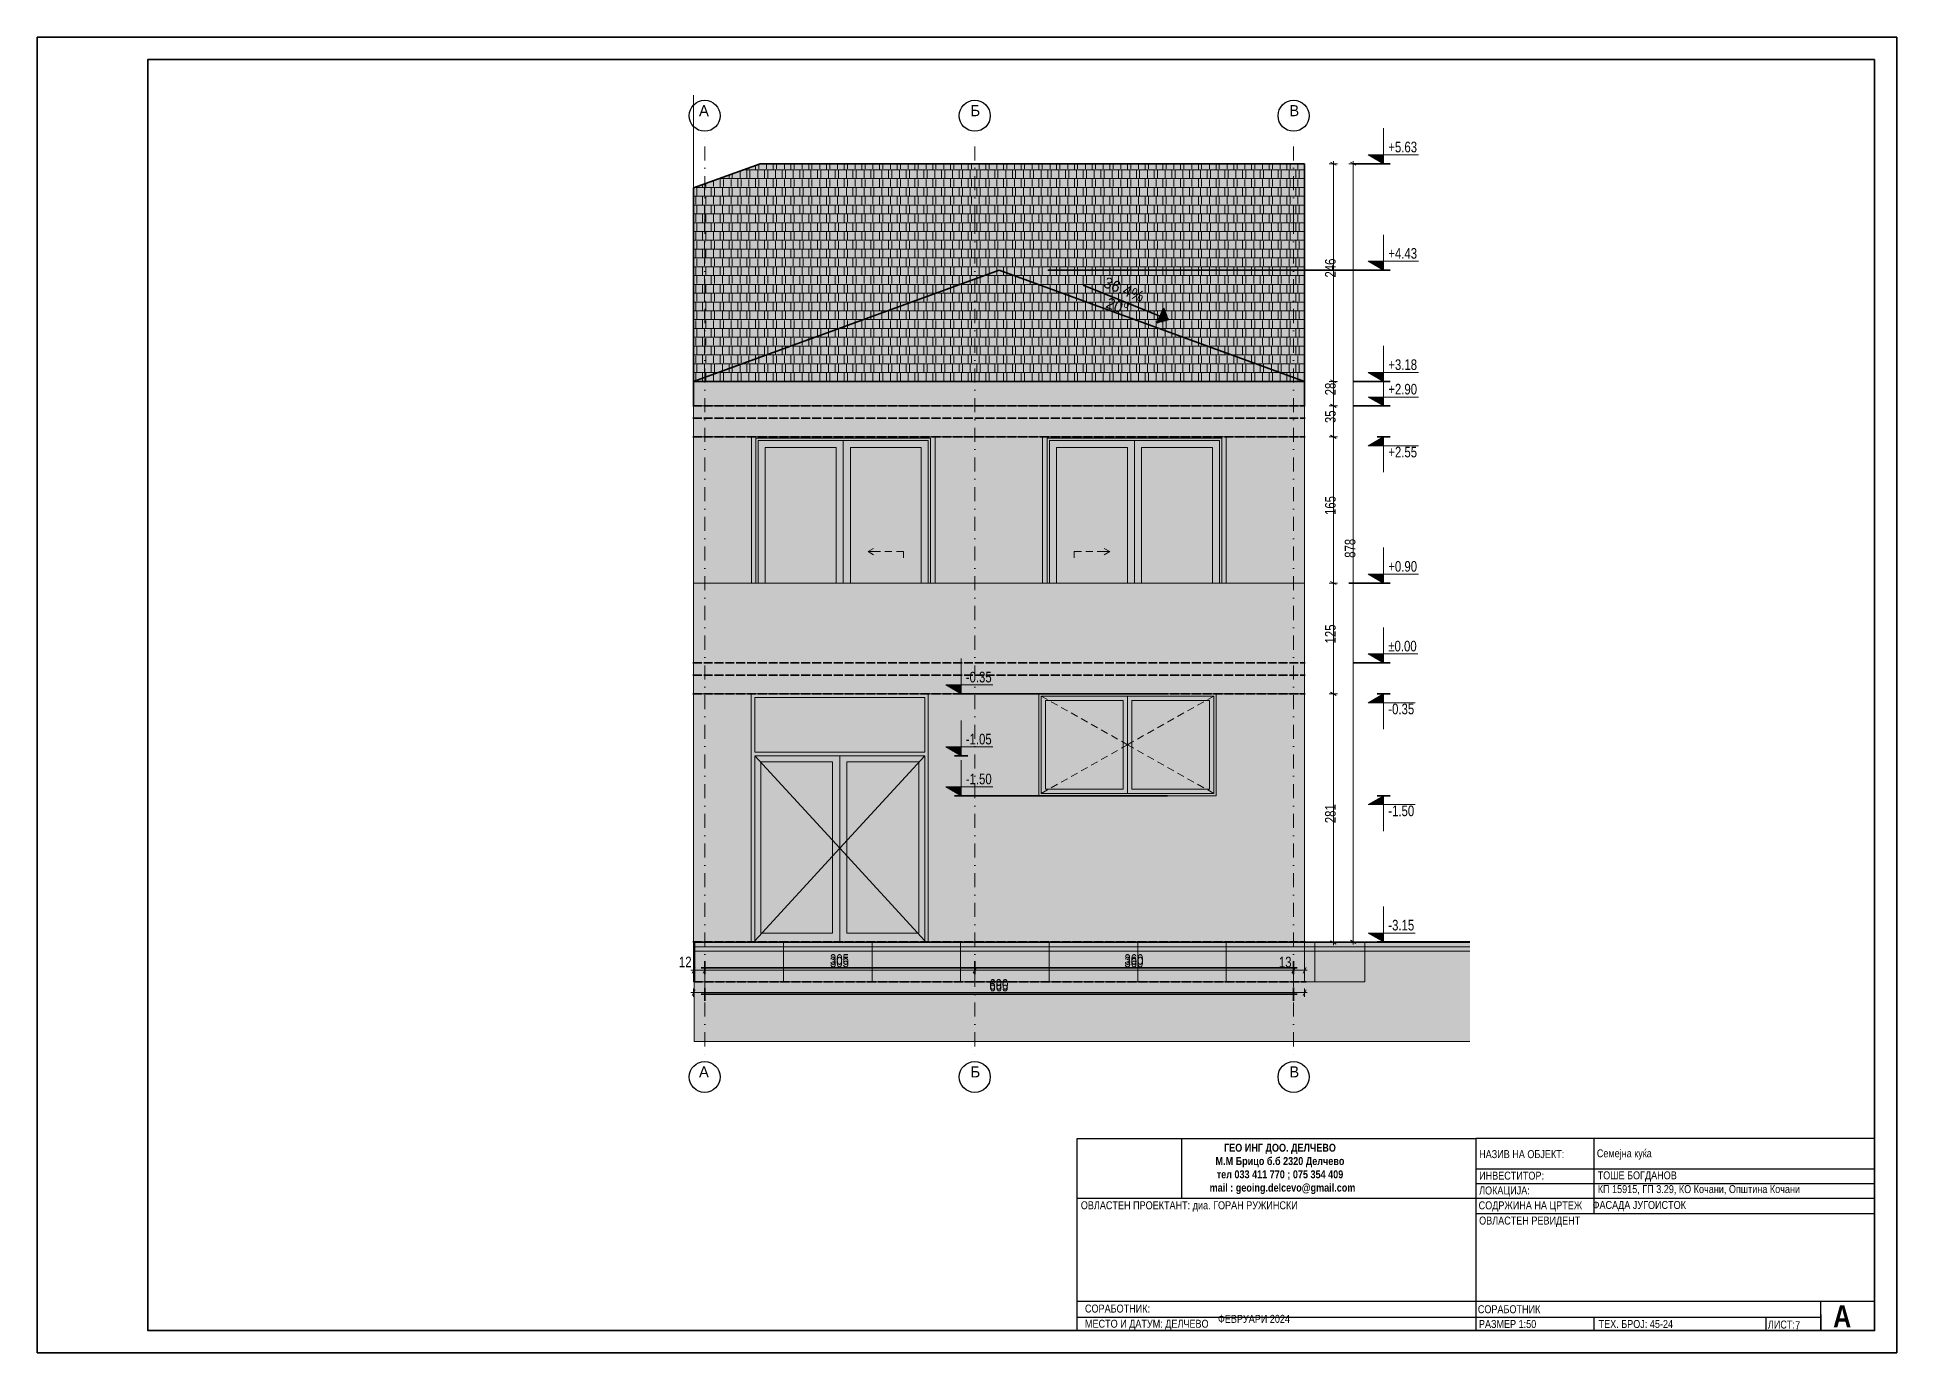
# Model space of a CAD drawing. Extents: x -1929 to 256751, y -18317 to 36108.
# Drawn here: x 191240 to 212240, y 2225 to 17075 of the extents above; entities that cross this region are included whole.
import ezdxf

# ---------------------------------------------------------------- set-up
doc = ezdxf.new("R2010")
doc.units = 0
doc.header["$LTSCALE"] = 5
doc.header["$MEASUREMENT"] = 0
doc.linetypes.add('- Осеви линии', pattern=[670.277762, 317.5, -176.388889, 0, -176.388874])
doc.linetypes.add('- Скирити линии', pattern=[245, 200, -45])
for name, color, linetype, lineweight in [('1', 8, 'Continuous', 13), ('129', 255, 'Continuous', 0), ('141', 8, 'Continuous', 35), ('164', 255, 'Continuous', 15), ('41', 7, 'Continuous', 35), ('46', 9, 'Continuous', 35), ('7', 7, 'Continuous', 25), ('85', 252, 'Continuous', 20)]:
    doc.layers.add(name, color=color, linetype=linetype, lineweight=lineweight)
for name, color, linetype, lineweight, true_color in [('162', 7, 'Continuous', 15, 0xaaaaaa), ('3', 7, 'Continuous', 18, 0x7c7c7c), ('4', 7, 'Continuous', 20, 0x3e3e3e), ('61', 7, 'Continuous', 20, 0x6a6a6a), ('65', 7, 'Continuous', 20, 0x4e4e4e), ('87', 7, 'Continuous', 20, 0x6a6a6a), ('88', 7, 'Continuous', 20, 0x5e5e5e), ('89', 7, 'Continuous', 20, 0x111111)]:
    doc.layers.add(name, color=color, linetype=linetype, lineweight=lineweight, true_color=true_color)
doc.layers.add('4 _ - Фрагмент - Разрез.2D Elements', color=7, linetype='Continuous')
doc.layers.add('RGB colored ARCHICAD elements', color=7, linetype='Continuous')
doc.styles.add('GENERATED_STYLE_4', font='arial.ttf')
doc.styles.add('GENERATED_STYLE_5', font='arialbd.ttf')
doc.styles.add('GENERATED_STYLE_6', font='Cambria Math.ttf')

msp = doc.modelspace()

# ---------------------------------------------------------------- texts
at = {"layer": '1', "linetype": 'Continuous', "lineweight": 13, "style": 'GENERATED_STYLE_6'}
for s, insert, char_height, attachment_point in [('\\A1;{\\pql;\\pt0;\\fCentury Gothic|b0|i0|c0|p34;А}', (198713.3, 16309), 125, 1), ('\\A1;{\\pql;\\pt0;\\fCentury Gothic|b0|i0|c0|p34;А}', (198713.3, 16309), 125, 1), ('\\A1;{\\pql;\\pt0;\\fCentury Gothic|b0|i0|c0|p34;А}', (198713.3, 16309), 125, 1), ('\\A1;{\\pql;\\pt0;\\fCentury Gothic|b0|i0|c0|p34;Б}', (201779.2, 16309), 125, 1), ('\\A1;{\\pql;\\pt0;\\fCentury Gothic|b0|i0|c0|p34;Б}', (201779.2, 16309), 125, 1), ('\\A1;{\\pql;\\pt0;\\fCentury Gothic|b0|i0|c0|p34;Б}', (201779.2, 16309), 125, 1), ('\\A1;{\\pql;\\pt0;\\fCentury Gothic|b0|i0|c0|p34;В}', (205379.2, 16309), 125, 1), ('\\A1;{\\pql;\\pt0;\\fCentury Gothic|b0|i0|c0|p34;В}', (205379.2, 16309), 125, 1), ('\\A1;{\\pql;\\pt0;\\fCentury Gothic|b0|i0|c0|p34;В}', (205379.2, 16309), 125, 1), ('\\A1;{\\W0.800000x;\\pql;\\fCentury Gothic|b0|i0|c0|p34;+5.63}', (206497.2, 15774.3), 120, 7), ('\\A1;{\\W0.800000x;\\pql;\\fCentury Gothic|b0|i0|c0|p34;+4.43}', (206497.2, 14573.2), 120, 7), ('\\A1;{\\W0.800000x;\\pql;\\fCentury Gothic|b0|i0|c0|p34;+3.18}', (206497.2, 13317.5), 120, 7), ('\\A1;{\\W0.800000x;\\pql;\\fCentury Gothic|b0|i0|c0|p34;+2.90}', (206497.2, 13040.8), 120, 7), ('\\A1;{\\W0.800000x;\\pql;\\fCentury Gothic|b0|i0|c0|p34;+2.55}', (206497.2, 12330.8), 120, 7), ('\\A1;{\\W0.800000x;\\pql;\\fCentury Gothic|b0|i0|c0|p34;+0.90}', (206497.2, 11040.8), 120, 7), ('\\A1;{\\W0.800000x;\\pql;\\fCentury Gothic|b0|i0|c0|p34;±0.00}', (206497.2, 10140.8), 120, 7), ('\\A1;{\\W0.800000x;\\pql;\\fCentury Gothic|b0|i0|c0|p34;-0.35}', (201725.8, 9790.8), 120, 7), ('\\A1;{\\W0.800000x;\\pql;\\fCentury Gothic|b0|i0|c0|p34;-0.35}', (201725.8, 9790.8), 120, 7), ('\\A1;{\\W0.800000x;\\pql;\\fCentury Gothic|b0|i0|c0|p34;-0.35}', (206497.2, 9430.8), 120, 7), ('\\A1;{\\W0.800000x;\\pql;\\fCentury Gothic|b0|i0|c0|p34;-1.05}', (201725.8, 9090.8), 120, 7), ('\\A1;{\\W0.800000x;\\pql;\\fCentury Gothic|b0|i0|c0|p34;-1.50}', (201725.8, 8640.8), 120, 7), ('\\A1;{\\W0.800000x;\\pql;\\fCentury Gothic|b0|i0|c0|p34;-1.50}', (206497.2, 8280.8), 120, 7), ('\\A1;{\\W0.800000x;\\pql;\\fCentury Gothic|b0|i0|c0|p34;-3.15}', (206497.2, 6990.8), 120, 7), ('\\A1;{\\W0.800000x;\\pql;\\fCentury Gothic|b0|i0|c0|p34;305}', (200192.3, 6603.3), 120, 7), ('\\A1;{\\W0.800000x;\\pql;\\fCentury Gothic|b0|i0|c0|p34;360}', (203517.3, 6603.3), 120, 7), ('\\A1;{\\W0.800000x;\\pql;\\fCentury Gothic|b0|i0|c0|p34;12}', (198486.7, 6577.1), 120, 7), ('\\A1;{\\W0.800000x;\\pql;\\fCentury Gothic|b0|i0|c0|p34;305}', (200192.3, 6574), 120, 7), ('\\A1;{\\W0.800000x;\\pql;\\fCentury Gothic|b0|i0|c0|p34;360}', (203517.3, 6574), 120, 7), ('\\A1;{\\W0.800000x;\\pql;\\fCentury Gothic|b0|i0|c0|p34;13}', (205261.7, 6574), 120, 7), ('\\A1;{\\W0.800000x;\\pql;\\fCentury Gothic|b0|i0|c0|p34;690}', (201992.3, 6322.3), 120, 7), ('\\A1;{\\W0.800000x;\\pql;\\fCentury Gothic|b0|i0|c0|p34;665}', (201992.3, 6303.3), 120, 7), ('\\A1;{\\pql;\\pt0;\\fCentury Gothic|b0|i0|c0|p34;А}', (198713.3, 5459), 125, 1), ('\\A1;{\\pql;\\pt0;\\fCentury Gothic|b0|i0|c0|p34;А}', (198713.3, 5459), 125, 1), ('\\A1;{\\pql;\\pt0;\\fCentury Gothic|b0|i0|c0|p34;А}', (198713.3, 5459), 125, 1), ('\\A1;{\\pql;\\pt0;\\fCentury Gothic|b0|i0|c0|p34;Б}', (201779.2, 5459), 125, 1), ('\\A1;{\\pql;\\pt0;\\fCentury Gothic|b0|i0|c0|p34;Б}', (201779.2, 5459), 125, 1), ('\\A1;{\\pql;\\pt0;\\fCentury Gothic|b0|i0|c0|p34;Б}', (201779.2, 5459), 125, 1), ('\\A1;{\\pql;\\pt0;\\fCentury Gothic|b0|i0|c0|p34;В}', (205379.2, 5459), 125, 1), ('\\A1;{\\pql;\\pt0;\\fCentury Gothic|b0|i0|c0|p34;В}', (205379.2, 5459), 125, 1), ('\\A1;{\\pql;\\pt0;\\fCentury Gothic|b0|i0|c0|p34;В}', (205379.2, 5459), 125, 1)]:
    msp.add_mtext(s, dxfattribs=dict(at, insert=insert, char_height=char_height, attachment_point=attachment_point))
at = {"layer": '1', "linetype": 'Continuous', "lineweight": 13, "char_height": 120, "attachment_point": 7, "rotation": 90, "style": 'GENERATED_STYLE_6'}
for s, insert in [('\\A1;{\\W0.800000x;\\pql;\\fCentury Gothic|b0|i0|c0|p34;246}', (205904.3, 14362.3)), ('\\A1;{\\W0.800000x;\\pql;\\fCentury Gothic|b0|i0|c0|p34;28}', (205904.3, 13033.1)), ('\\A1;{\\W0.800000x;\\pql;\\fCentury Gothic|b0|i0|c0|p34;35}', (205904.3, 12719.7)), ('\\A1;{\\W0.800000x;\\pql;\\fCentury Gothic|b0|i0|c0|p34;165}', (205904.3, 11682.2)), ('\\A1;{\\W0.800000x;\\pql;\\fCentury Gothic|b0|i0|c0|p34;878}', (206127.2, 11199)), ('\\A1;{\\W0.800000x;\\pql;\\fCentury Gothic|b0|i0|c0|p34;125}', (205904.3, 10232.2)), ('\\A1;{\\W0.800000x;\\pql;\\fCentury Gothic|b0|i0|c0|p34;281}', (205904.3, 8203.2))]:
    msp.add_mtext(s, dxfattribs=dict(at, insert=insert))
at = {"layer": '4 _ - Фрагмент - Разрез.2D Elements', "linetype": 'Continuous', "lineweight": 35, "char_height": 90}
for s, insert, attachment_point, style in [('\\A1;\\pxqc;{\\fCentury Gothic|b1|i0|c204|p34;\\W0.85;ГЕО ИНГ ДОО. ДЕЛЧЕВО\\PМ.М Брицо б.б 2320 Делчево \\Pтел 033 411 770 ; 075 354 409 \\P  mail : geoing.delcevo@gmail.com}', (205273.9, 4300.9), 5, 'GENERATED_STYLE_5'), ('\\A1;{\\W0.850000x;\\pql;\\fCentury Gothic|b0|i0|c204|p34;КП 15915, ГП 3.29, КО Кочани, Општина Кочани\\P\\pql;\\fCentury Gothic|b0|i0|c204|p34;}', (208862.6, 4064.8), 4, 'GENERATED_STYLE_4'), ('\\A1;{\\W0.850000x;\\pql;\\fCentury Gothic|b0|i0|c204|p34;ОВЛАСТЕН РЕВИДЕНТ\\P\\pqc;\\fCentury Gothic|b0|i0|c204|p34;}', (207523, 3705), 4, 'GENERATED_STYLE_4')]:
    msp.add_mtext(s, dxfattribs=dict(at, insert=insert, attachment_point=attachment_point, style=style))
at = {"layer": '41', "color": 7, "linetype": 'Continuous', "lineweight": 35, "char_height": 90, "attachment_point": 4, "style": 'GENERATED_STYLE_4'}
for s, insert in [('\\A1;{\\W0.850000x;\\pql;\\fCentury Gothic|b0|i0|c204|p34;НАЗИВ НА ОБЈЕКТ:}', (207523, 4467.2)), ('\\A1;{\\W0.850000x;\\pql;\\fCentury Gothic|b0|i0|c204|p34;Семејна куќа}', (208852.2, 4463.4)), ('\\A1;{\\W0.850000x;\\pql;\\fCentury Gothic|b0|i0|c204|p34;ИНВЕСТИТОР:}', (207523, 4224.2)), ('\\A1;{\\W0.850000x;\\pql;\\fCentury Gothic|b0|i0|c204|p34;ТОШЕ БОГДАНОВ}', (208861.4, 4215.5)), ('\\A1;{\\W0.850000x;\\pql;\\fCentury Gothic|b0|i0|c204|p34;ЛОКАЦИЈА:}', (207523, 4044.4)), ('\\A1;{\\W0.850000x;\\pql;\\fCentury Gothic|b0|i0|c204|p34;ОВЛАСТЕН ПРОЕКТАНТ: диа. \\fCentury Gothic|b0|i0|c204|p34;ГОРАН РУЖИНСКИ}', (203025.2, 3877.5)), ('\\A1;{\\W0.850000x;\\pql;\\fCentury Gothic|b0|i0|c204|p34;СОДРЖИНА НА ЦРТЕЖ}', (207517.6, 3876.6)), ('\\A1;{\\W0.850000x;\\pql;\\fCentury Gothic|b0|i0|c204|p34;СОРАБОТНИК:}', (203072, 2724)), ('\\A1;{\\W0.850000x;\\pql;\\fCentury Gothic|b0|i0|c204|p34;СОРАБОТНИК}', (207508.3, 2716.4)), ('\\A1;{\\W0.850000x;\\pql;\\fCentury Gothic|b0|i0|c204|p34;МЕСТО И ДАТУМ: ДЕЛЧЕВО}', (203072, 2540.3)), ('\\A1;{\\W0.850000x;\\pql;\\fCentury Gothic|b0|i0|c204|p34;ФЕВРУАРИ 2024\\P\\pql;\\fCentury Gothic|b0|i0|c204|p34;}', (204573.6, 2607.6)), ('\\A1;{\\W0.850000x;\\pql;\\fCentury Gothic|b0|i0|c204|p34;РАЗМЕР 1:50}', (207520.6, 2549.7)), ('\\A1;{\\W0.850000x;\\pql;\\fCentury Gothic|b0|i0|c204|p34;ТЕХ. БРОЈ: \\fCentury Gothic|b0|i0|c204|p34;45-24}', (208872.1, 2549.7)), ('\\A1;{\\W0.850000x;\\pql;\\fCentury Gothic|b0|i0|c204|p34;ЛИСТ: }', (210783.9, 2543.5))]:
    msp.add_mtext(s, dxfattribs=dict(at, insert=insert))
at = {"layer": '46', "color": 254, "linetype": 'Continuous', "lineweight": 35, "char_height": 125, "attachment_point": 5, "style": 'GENERATED_STYLE_4'}
for s, insert, rotation in [('\\A1;{\\pqc;\\fCentury Gothic|b0|i0|c204|p34;36.4%}', (203512.4, 14227.5), 337.96923), ('\\A1;{\\pqc;\\fCentury Gothic|b0|i0|c204|p34;20\\fCentury Gothic|b0|i0|c204|p34;\\A1{\\H.66x;\\Sо^  ;}}', (203435.2, 14040.2), 338.82195)]:
    msp.add_mtext(s, dxfattribs=dict(at, insert=insert, rotation=rotation))
at = {"layer": '46', "color": 254, "linetype": 'Continuous', "lineweight": 35, "attachment_point": 4}
for s, insert, char_height, style in [('\\A1;{\\W0.850000x;\\pql;\\fCentury Gothic|b0|i0|c204|p34;ФАСАДА \\fCentury Gothic|b0|i0|c204|p34;ЈУГОИСТОК}', (208804.4, 3880.9), 90, 'GENERATED_STYLE_4'), ('\\A1;{\\W0.850000x;\\pql;\\fCentury Gothic|b1|i0|c204|p34;А}', (211520, 2636.5), 250, 'GENERATED_STYLE_5'), ('\\A1;{\\W0.850000x;\\pql;\\fCentury Gothic|b0|i0|c204|p34;7}', (211091.7, 2536.7), 90, 'GENERATED_STYLE_4')]:
    msp.add_mtext(s, dxfattribs=dict(at, insert=insert, char_height=char_height, style=style))

# ---------------------------------------------------------------- blocks, each defined once
blk = doc.blocks.new('*X258')
at = {"layer": '1', "color": 250, "linetype": 'Continuous', "lineweight": 13, "true_color": 0x2a2a2a}
for p, q in [((152.75, 263.27), (152.75, 264.62)), ((154.04, 265.09), (156.25, 265.09)), ((154.25, 263.1), (154.25, 265.09)), ((154.75, 265.26), (154.75, 265.35)), ((154.99, 263.27), (154.99, 264.91)), ((156.25, 265.89), (156.25, 265.09)), ((156.25, 265.09), (164.25, 265.09)), ((156.75, 263.27), (156.75, 264.91)), ((156.99, 265.26), (156.99, 266.16)), ((158.25, 263.1), (158.25, 265.09)), ((158.75, 265.26), (158.75, 266.8)), ((158.99, 263.27), (158.99, 264.91)), ((164.25, 267.08), (159.51, 267.08)), ((160.25, 265.09), (160.25, 267.08)), ((160.75, 267.25), (160.75, 267.53)), ((160.75, 263.27), (160.75, 264.91)), ((160.99, 265.26), (160.99, 266.91)), ((162.25, 267.08), (162.25, 268.07)), ((162.25, 263.1), (162.25, 265.09)), ((162.75, 265.26), (162.75, 266.91)), ((162.99, 267.25), (162.99, 268.34)), ((162.99, 263.27), (162.99, 264.91)), ((172.25, 267.08), (164.25, 267.08)), ((164.25, 267.08), (164.25, 265.09)), ((164.25, 265.09), (172.25, 265.09)), ((164.75, 267.25), (164.75, 268.44)), ((164.75, 263.27), (164.75, 264.91)), ((164.99, 265.26), (164.99, 266.91)), ((166.25, 267.08), (166.25, 268.44)), ((166.25, 263.1), (166.25, 265.09)), ((166.75, 265.26), (166.75, 266.91)), ((166.99, 267.25), (166.99, 268.44)), ((166.99, 263.27), (166.99, 264.91)), ((168.25, 265.09), (168.25, 267.08)), ((168.75, 267.25), (168.75, 268.44)), ((168.75, 263.27), (168.75, 264.91)), ((168.99, 265.26), (168.99, 266.91)), ((170.25, 267.08), (170.25, 268.44)), ((170.25, 263.1), (170.25, 265.09)), ((170.75, 265.26), (170.75, 266.91)), ((170.99, 267.25), (170.99, 268.44)), ((170.99, 263.27), (170.99, 264.91)), ((180.25, 267.08), (172.25, 267.08)), ((172.25, 267.08), (172.25, 265.09)), ((172.25, 265.09), (180.25, 265.09)), ((172.75, 267.25), (172.75, 268.44)), ((172.75, 263.27), (172.75, 264.91)), ((172.99, 265.26), (172.99, 266.91)), ((174.25, 267.08), (174.25, 268.44)), ((174.25, 263.1), (174.25, 265.09)), ((174.75, 265.26), (174.75, 266.91)), ((174.99, 267.25), (174.99, 268.44)), ((174.99, 263.27), (174.99, 264.91)), ((176.25, 265.09), (176.25, 267.08)), ((176.75, 267.25), (176.75, 268.44)), ((176.75, 263.27), (176.75, 264.91)), ((176.99, 265.26), (176.99, 266.91)), ((178.25, 267.08), (178.25, 268.44)), ((178.25, 263.1), (178.25, 265.09)), ((178.75, 265.26), (178.75, 266.91)), ((178.99, 267.25), (178.99, 268.44)), ((178.99, 263.27), (178.99, 264.91)), ((188.25, 267.08), (180.25, 267.08)), ((180.25, 267.08), (180.25, 265.09)), ((180.25, 265.09), (188.25, 265.09)), ((180.75, 267.25), (180.75, 268.44)), ((180.75, 263.27), (180.75, 264.91)), ((180.99, 265.26), (180.99, 266.91)), ((182.25, 267.08), (182.25, 268.44)), ((182.25, 263.1), (182.25, 265.09)), ((182.75, 265.26), (182.75, 266.91)), ((182.99, 267.25), (182.99, 268.44)), ((182.99, 263.27), (182.99, 264.91)), ((184.25, 265.09), (184.25, 267.08)), ((184.75, 267.25), (184.75, 268.44)), ((184.75, 263.27), (184.75, 264.91)), ((184.99, 265.26), (184.99, 266.91)), ((186.25, 267.08), (186.25, 268.44)), ((186.25, 263.1), (186.25, 265.09)), ((186.75, 265.26), (186.75, 266.91)), ((186.99, 267.25), (186.99, 268.44)), ((186.99, 263.27), (186.99, 264.91)), ((196.25, 267.08), (188.25, 267.08)), ((188.25, 267.08), (188.25, 265.09)), ((188.25, 265.09), (196.25, 265.09)), ((188.75, 267.25), (188.75, 268.44)), ((188.75, 263.27), (188.75, 264.91)), ((188.99, 265.26), (188.99, 266.91)), ((190.25, 267.08), (190.25, 268.44)), ((190.25, 263.1), (190.25, 265.09)), ((190.75, 265.26), (190.75, 266.91)), ((190.99, 267.25), (190.99, 268.44)), ((190.99, 263.27), (190.99, 264.91)), ((192.25, 265.09), (192.25, 267.08)), ((192.75, 267.25), (192.75, 268.44)), ((192.75, 263.27), (192.75, 264.91)), ((192.99, 265.26), (192.99, 266.91)), ((194.25, 267.08), (194.25, 268.44)), ((194.25, 263.1), (194.25, 265.09)), ((194.75, 265.26), (194.75, 266.91)), ((194.99, 267.25), (194.99, 268.44)), ((194.99, 263.27), (194.99, 264.91)), ((204.25, 267.08), (196.25, 267.08)), ((196.25, 267.08), (196.25, 265.09)), ((196.25, 265.09), (204.25, 265.09)), ((196.75, 267.25), (196.75, 268.44)), ((196.75, 263.27), (196.75, 264.91)), ((196.99, 265.26), (196.99, 266.91)), ((198.25, 267.08), (198.25, 268.44)), ((198.25, 263.1), (198.25, 265.09)), ((198.75, 265.26), (198.75, 266.91)), ((198.99, 267.25), (198.99, 268.44)), ((198.99, 263.27), (198.99, 264.91)), ((200.25, 265.09), (200.25, 267.08)), ((200.75, 267.25), (200.75, 268.44)), ((200.75, 263.27), (200.75, 264.91)), ((200.99, 265.26), (200.99, 266.91)), ((202.25, 267.08), (202.25, 268.44)), ((202.25, 263.1), (202.25, 265.09)), ((202.75, 265.26), (202.75, 266.91)), ((202.99, 267.25), (202.99, 268.44)), ((202.99, 263.27), (202.99, 264.91)), ((212.25, 267.08), (204.25, 267.08)), ((204.25, 267.08), (204.25, 265.09)), ((204.25, 265.09), (212.25, 265.09)), ((204.75, 267.25), (204.75, 268.44)), ((204.75, 263.27), (204.75, 264.91)), ((204.99, 265.26), (204.99, 266.91)), ((206.25, 267.08), (206.25, 268.44)), ((206.25, 263.1), (206.25, 265.09)), ((206.75, 265.26), (206.75, 266.91)), ((206.99, 267.25), (206.99, 268.44)), ((206.99, 263.27), (206.99, 264.91)), ((208.25, 265.09), (208.25, 267.08)), ((208.75, 267.25), (208.75, 268.44)), ((208.75, 263.27), (208.75, 264.91)), ((208.99, 265.26), (208.99, 266.91)), ((210.25, 267.08), (210.25, 268.44)), ((210.25, 263.1), (210.25, 265.09)), ((210.75, 265.26), (210.75, 266.91)), ((210.99, 267.25), (210.99, 268.44)), ((210.99, 263.27), (210.99, 264.91)), ((220.25, 267.08), (212.25, 267.08)), ((212.25, 267.08), (212.25, 265.09)), ((212.25, 265.09), (220.25, 265.09)), ((212.75, 267.25), (212.75, 268.44)), ((212.75, 263.27), (212.75, 264.91)), ((212.99, 265.26), (212.99, 266.91)), ((214.25, 267.08), (214.25, 268.44)), ((214.25, 263.1), (214.25, 265.09)), ((214.75, 265.26), (214.75, 266.91)), ((214.99, 267.25), (214.99, 268.44)), ((214.99, 263.27), (214.99, 264.91)), ((216.25, 265.09), (216.25, 267.08)), ((216.75, 267.25), (216.75, 268.44)), ((216.75, 263.27), (216.75, 264.91)), ((216.99, 265.26), (216.99, 266.91)), ((218.25, 267.08), (218.25, 268.44)), ((218.25, 263.1), (218.25, 265.09)), ((218.75, 265.26), (218.75, 266.91)), ((218.99, 267.25), (218.99, 268.44)), ((218.99, 263.27), (218.99, 264.91)), ((228.25, 267.08), (220.25, 267.08)), ((220.25, 267.08), (220.25, 265.09)), ((220.25, 265.09), (228.25, 265.09)), ((220.75, 267.25), (220.75, 268.44)), ((220.75, 263.27), (220.75, 264.91)), ((220.99, 265.26), (220.99, 266.91)), ((222.25, 267.08), (222.25, 268.44)), ((222.25, 263.1), (222.25, 265.09)), ((222.75, 265.26), (222.75, 266.91)), ((222.99, 267.25), (222.99, 268.44)), ((222.99, 263.27), (222.99, 264.91)), ((224.25, 265.09), (224.25, 267.08)), ((224.75, 267.25), (224.75, 268.44)), ((224.75, 263.27), (224.75, 264.91)), ((224.99, 265.26), (224.99, 266.91)), ((226.25, 267.08), (226.25, 268.44)), ((226.25, 263.1), (226.25, 265.09)), ((226.75, 265.26), (226.75, 266.91)), ((226.99, 267.25), (226.99, 268.44)), ((226.99, 263.27), (226.99, 264.91)), ((236.25, 267.08), (228.25, 267.08)), ((228.25, 267.08), (228.25, 265.09)), ((228.25, 265.09), (236.25, 265.09)), ((228.75, 267.25), (228.75, 268.44)), ((228.75, 263.27), (228.75, 264.91)), ((228.99, 265.26), (228.99, 266.91)), ((230.25, 267.08), (230.25, 268.44)), ((230.25, 263.1), (230.25, 265.09)), ((230.75, 265.26), (230.75, 266.91)), ((230.99, 267.25), (230.99, 268.44)), ((230.99, 263.27), (230.99, 264.91)), ((232.25, 265.09), (232.25, 267.08)), ((232.75, 267.25), (232.75, 268.44)), ((232.75, 263.27), (232.75, 264.91)), ((232.99, 265.26), (232.99, 266.91)), ((234.25, 267.08), (234.25, 268.44)), ((234.25, 263.1), (234.25, 265.09)), ((234.75, 265.26), (234.75, 266.91)), ((234.99, 267.25), (234.99, 268.44)), ((234.99, 263.27), (234.99, 264.91)), ((244.25, 267.08), (236.25, 267.08)), ((236.25, 267.08), (236.25, 265.09)), ((236.25, 265.09), (244.25, 265.09)), ((236.75, 267.25), (236.75, 268.44)), ((236.75, 263.27), (236.75, 264.91)), ((236.99, 265.26), (236.99, 266.91)), ((238.25, 267.08), (238.25, 268.44)), ((238.25, 263.1), (238.25, 265.09)), ((238.75, 265.26), (238.75, 266.91)), ((238.99, 267.25), (238.99, 268.44)), ((238.99, 263.27), (238.99, 264.91)), ((240.25, 265.09), (240.25, 267.08)), ((240.75, 267.25), (240.75, 268.44)), ((240.75, 263.27), (240.75, 264.91)), ((240.99, 265.26), (240.99, 266.91)), ((242.25, 267.08), (242.25, 268.44)), ((242.25, 263.1), (242.25, 265.09)), ((242.75, 265.26), (242.75, 266.91)), ((242.99, 267.25), (242.99, 268.44)), ((242.99, 263.27), (242.99, 264.91)), ((252.25, 267.08), (244.25, 267.08)), ((244.25, 267.08), (244.25, 265.09)), ((244.25, 265.09), (252.25, 265.09)), ((244.75, 267.25), (244.75, 268.44)), ((244.75, 263.27), (244.75, 264.91)), ((244.99, 265.26), (244.99, 266.91)), ((246.25, 267.08), (246.25, 268.44)), ((246.25, 263.1), (246.25, 265.09)), ((246.75, 265.26), (246.75, 266.91)), ((246.99, 267.25), (246.99, 268.44)), ((246.99, 263.27), (246.99, 264.91)), ((248.25, 265.09), (248.25, 267.08)), ((248.75, 267.25), (248.75, 268.44)), ((248.75, 263.27), (248.75, 264.91)), ((248.99, 265.26), (248.99, 266.91)), ((250.25, 267.08), (250.25, 268.44)), ((250.25, 263.1), (250.25, 265.09)), ((250.75, 265.26), (250.75, 266.91)), ((250.99, 267.25), (250.99, 268.44)), ((250.99, 263.27), (250.99, 264.91)), ((260.25, 267.08), (252.25, 267.08)), ((252.25, 267.08), (252.25, 265.09)), ((252.25, 265.09), (260.25, 265.09)), ((252.75, 267.25), (252.75, 268.44)), ((252.75, 263.27), (252.75, 264.91)), ((252.99, 265.26), (252.99, 266.91)), ((254.25, 267.08), (254.25, 268.44)), ((254.25, 263.1), (254.25, 265.09)), ((254.75, 265.26), (254.75, 266.91)), ((254.99, 267.25), (254.99, 268.44)), ((254.99, 263.27), (254.99, 264.91)), ((256.25, 265.09), (256.25, 267.08)), ((256.75, 267.25), (256.75, 268.44)), ((256.75, 263.27), (256.75, 264.91)), ((256.99, 265.26), (256.99, 266.91)), ((258.25, 267.08), (258.25, 268.44)), ((258.25, 263.1), (258.25, 265.09)), ((258.75, 265.26), (258.75, 266.91)), ((258.99, 267.25), (258.99, 268.44)), ((258.99, 263.27), (258.99, 264.91)), ((268.25, 267.08), (260.25, 267.08)), ((260.25, 267.08), (260.25, 265.09)), ((260.25, 265.09), (268.25, 265.09)), ((260.75, 267.25), (260.75, 268.44)), ((260.75, 263.27), (260.75, 264.91)), ((260.99, 265.26), (260.99, 266.91)), ((262.25, 267.08), (262.25, 268.44)), ((262.25, 263.1), (262.25, 265.09)), ((262.75, 265.26), (262.75, 266.91)), ((262.99, 267.25), (262.99, 268.44)), ((262.99, 263.27), (262.99, 264.91)), ((264.25, 265.09), (264.25, 267.08)), ((264.75, 267.25), (264.75, 268.44)), ((264.75, 263.27), (264.75, 264.91)), ((264.99, 265.26), (264.99, 266.91)), ((266.25, 267.08), (266.25, 268.44)), ((266.25, 263.1), (266.25, 265.09)), ((266.75, 265.26), (266.75, 266.91)), ((266.99, 267.25), (266.99, 268.44)), ((266.99, 263.27), (266.99, 264.91)), ((276.25, 267.08), (268.25, 267.08)), ((268.25, 267.08), (268.25, 265.09)), ((268.25, 265.09), (276.25, 265.09)), ((268.75, 267.25), (268.75, 268.44)), ((268.75, 263.27), (268.75, 264.91)), ((268.99, 265.26), (268.99, 266.91)), ((270.25, 267.08), (270.25, 268.44)), ((270.25, 263.1), (270.25, 265.09)), ((270.75, 265.26), (270.75, 266.91)), ((270.99, 267.25), (270.99, 268.44)), ((270.99, 263.27), (270.99, 264.91)), ((272.25, 265.09), (272.25, 267.08)), ((272.75, 267.25), (272.75, 268.44)), ((272.75, 263.27), (272.75, 264.91)), ((272.99, 265.26), (272.99, 266.91)), ((274.25, 267.08), (274.25, 268.44)), ((274.25, 263.1), (274.25, 265.09)), ((274.75, 265.26), (274.75, 266.91)), ((274.99, 267.25), (274.99, 268.44)), ((274.99, 263.27), (274.99, 264.91)), ((284.25, 267.08), (276.25, 267.08)), ((276.25, 267.08), (276.25, 265.09)), ((276.25, 265.09), (284.25, 265.09)), ((276.75, 267.25), (276.75, 268.44)), ((276.75, 263.27), (276.75, 264.91)), ((276.99, 265.26), (276.99, 266.91)), ((278.25, 267.08), (278.25, 268.44)), ((278.25, 263.1), (278.25, 265.09)), ((278.75, 265.26), (278.75, 266.91)), ((278.99, 267.25), (278.99, 268.44)), ((278.99, 263.27), (278.99, 264.91)), ((280.25, 265.09), (280.25, 267.08)), ((280.75, 267.25), (280.75, 268.44)), ((280.75, 263.27), (280.75, 264.91)), ((280.99, 265.26), (280.99, 266.91)), ((282.25, 267.08), (282.25, 268.44)), ((282.25, 263.1), (282.25, 265.09)), ((282.75, 265.26), (282.75, 266.91)), ((282.99, 267.25), (282.99, 268.44)), ((282.99, 263.27), (282.99, 264.91)), ((286.25, 267.08), (284.25, 267.08)), ((284.25, 267.08), (284.25, 265.09)), ((284.25, 265.09), (286.25, 265.09)), ((284.75, 267.25), (284.75, 268.44)), ((284.75, 263.27), (284.75, 264.91)), ((284.99, 265.26), (284.99, 266.91)), ((148.25, 261.1), (156.25, 261.1)), ((156.25, 263.1), (148.57, 263.1)), ((148.75, 259.29), (148.75, 260.93)), ((148.99, 261.28), (148.99, 262.92)), ((150.25, 263.1), (150.25, 263.71)), ((150.25, 259.11), (150.25, 261.1)), ((150.75, 261.28), (150.75, 262.92)), ((150.99, 263.27), (150.99, 263.98)), ((150.99, 259.29), (150.99, 260.93)), ((152.25, 261.1), (152.25, 263.1)), ((152.75, 259.29), (152.75, 260.93)), ((152.99, 261.28), (152.99, 262.92)), ((154.25, 259.11), (154.25, 261.1)), ((154.75, 261.28), (154.75, 262.92)), ((154.99, 259.29), (154.99, 260.93)), ((164.25, 263.1), (156.25, 263.1)), ((156.25, 263.1), (156.25, 261.1)), ((156.25, 261.1), (164.25, 261.1)), ((156.75, 259.29), (156.75, 260.93)), ((156.99, 261.28), (156.99, 262.92)), ((158.25, 259.11), (158.25, 261.1)), ((158.75, 261.28), (158.75, 262.92)), ((158.99, 259.29), (158.99, 260.93)), ((160.25, 261.1), (160.25, 263.1)), ((160.75, 259.29), (160.75, 260.93)), ((160.99, 261.28), (160.99, 262.92)), ((162.25, 259.11), (162.25, 261.1)), ((162.75, 261.28), (162.75, 262.92)), ((162.99, 259.29), (162.99, 260.93)), ((172.25, 263.1), (164.25, 263.1)), ((164.25, 263.1), (164.25, 261.1)), ((164.25, 261.1), (172.25, 261.1)), ((164.75, 259.29), (164.75, 260.93)), ((164.99, 261.28), (164.99, 262.92)), ((166.25, 259.11), (166.25, 261.1)), ((166.75, 261.28), (166.75, 262.92)), ((166.99, 259.29), (166.99, 260.93)), ((168.25, 261.1), (168.25, 263.1)), ((168.75, 259.29), (168.75, 260.93)), ((168.99, 261.28), (168.99, 262.92)), ((170.25, 259.11), (170.25, 261.1)), ((170.75, 261.28), (170.75, 262.92)), ((170.99, 259.29), (170.99, 260.93)), ((180.25, 263.1), (172.25, 263.1)), ((172.25, 263.1), (172.25, 261.1)), ((172.25, 261.1), (180.25, 261.1)), ((172.75, 259.29), (172.75, 260.93)), ((172.99, 261.28), (172.99, 262.92)), ((174.25, 259.11), (174.25, 261.1)), ((174.75, 261.28), (174.75, 262.92)), ((174.99, 259.29), (174.99, 260.93)), ((176.25, 261.1), (176.25, 263.1)), ((176.75, 259.29), (176.75, 260.93)), ((176.99, 261.28), (176.99, 262.92)), ((178.25, 259.11), (178.25, 261.1)), ((178.75, 261.28), (178.75, 262.92)), ((178.99, 259.29), (178.99, 260.93)), ((188.25, 263.1), (180.25, 263.1)), ((180.25, 263.1), (180.25, 261.1)), ((180.25, 261.1), (188.25, 261.1)), ((180.75, 259.29), (180.75, 260.93)), ((180.99, 261.28), (180.99, 262.92)), ((182.25, 259.11), (182.25, 261.1)), ((182.75, 261.28), (182.75, 262.92)), ((182.99, 259.29), (182.99, 260.93)), ((184.25, 261.1), (184.25, 263.1)), ((184.75, 259.29), (184.75, 260.93)), ((184.99, 261.28), (184.99, 262.92)), ((186.25, 259.11), (186.25, 261.1)), ((186.75, 261.28), (186.75, 262.92)), ((186.99, 259.29), (186.99, 260.93)), ((196.25, 263.1), (188.25, 263.1)), ((188.25, 263.1), (188.25, 261.1)), ((188.25, 261.1), (196.25, 261.1)), ((188.75, 259.29), (188.75, 260.93)), ((188.99, 261.28), (188.99, 262.92)), ((190.25, 259.11), (190.25, 261.1)), ((190.75, 261.28), (190.75, 262.92)), ((190.99, 259.29), (190.99, 260.93)), ((192.25, 261.1), (192.25, 263.1)), ((192.75, 259.29), (192.75, 260.93)), ((192.99, 261.28), (192.99, 262.92)), ((194.25, 259.11), (194.25, 261.1)), ((194.75, 261.28), (194.75, 262.92)), ((194.99, 259.29), (194.99, 260.93)), ((204.25, 263.1), (196.25, 263.1)), ((196.25, 263.1), (196.25, 261.1)), ((196.25, 261.1), (204.25, 261.1)), ((196.75, 259.29), (196.75, 260.93)), ((196.99, 261.28), (196.99, 262.92)), ((198.25, 259.11), (198.25, 261.1)), ((198.75, 261.28), (198.75, 262.92)), ((198.99, 259.29), (198.99, 260.93)), ((200.25, 261.1), (200.25, 263.1)), ((200.75, 259.29), (200.75, 260.93)), ((200.99, 261.28), (200.99, 262.92)), ((202.25, 259.11), (202.25, 261.1)), ((202.75, 261.28), (202.75, 262.92)), ((202.99, 259.29), (202.99, 260.93)), ((212.25, 263.1), (204.25, 263.1)), ((204.25, 263.1), (204.25, 261.1)), ((204.25, 261.1), (212.25, 261.1)), ((204.75, 259.29), (204.75, 260.93)), ((204.99, 261.28), (204.99, 262.92)), ((206.25, 259.11), (206.25, 261.1)), ((206.75, 261.28), (206.75, 262.92)), ((206.99, 259.29), (206.99, 260.93)), ((208.25, 261.1), (208.25, 263.1)), ((208.75, 259.29), (208.75, 260.93)), ((208.99, 261.28), (208.99, 262.92)), ((210.25, 259.11), (210.25, 261.1)), ((210.75, 261.28), (210.75, 262.92)), ((210.99, 259.29), (210.99, 260.93)), ((220.25, 263.1), (212.25, 263.1)), ((212.25, 263.1), (212.25, 261.1)), ((212.25, 261.1), (220.25, 261.1)), ((212.75, 259.29), (212.75, 260.93)), ((212.99, 261.28), (212.99, 262.92)), ((214.25, 259.11), (214.25, 261.1)), ((214.75, 261.28), (214.75, 262.92)), ((214.99, 259.29), (214.99, 260.93)), ((216.25, 261.1), (216.25, 263.1)), ((216.75, 259.29), (216.75, 260.93)), ((216.99, 261.28), (216.99, 262.92)), ((218.25, 259.11), (218.25, 261.1)), ((218.75, 261.28), (218.75, 262.92)), ((218.99, 259.29), (218.99, 260.93)), ((228.25, 263.1), (220.25, 263.1)), ((220.25, 263.1), (220.25, 261.1)), ((220.25, 261.1), (228.25, 261.1)), ((220.75, 259.29), (220.75, 260.93)), ((220.99, 261.28), (220.99, 262.92)), ((222.25, 259.11), (222.25, 261.1)), ((222.75, 261.28), (222.75, 262.92)), ((222.99, 259.29), (222.99, 260.93)), ((224.25, 261.1), (224.25, 263.1)), ((224.75, 259.29), (224.75, 260.93)), ((224.99, 261.28), (224.99, 262.92)), ((226.25, 259.11), (226.25, 261.1)), ((226.75, 261.28), (226.75, 262.92)), ((226.99, 259.29), (226.99, 260.93)), ((236.25, 263.1), (228.25, 263.1)), ((228.25, 263.1), (228.25, 261.1)), ((228.25, 261.1), (236.25, 261.1)), ((228.75, 259.29), (228.75, 260.93)), ((228.99, 261.28), (228.99, 262.92)), ((230.25, 259.11), (230.25, 261.1)), ((230.75, 261.28), (230.75, 262.92)), ((230.99, 259.29), (230.99, 260.93)), ((232.25, 261.1), (232.25, 263.1)), ((232.75, 259.29), (232.75, 260.93)), ((232.99, 261.28), (232.99, 262.92)), ((234.25, 259.11), (234.25, 261.1)), ((234.75, 261.28), (234.75, 262.92)), ((234.99, 259.29), (234.99, 260.93)), ((244.25, 263.1), (236.25, 263.1)), ((236.25, 263.1), (236.25, 261.1)), ((236.25, 261.1), (244.25, 261.1)), ((236.75, 259.29), (236.75, 260.93)), ((236.99, 261.28), (236.99, 262.92)), ((238.25, 259.11), (238.25, 261.1)), ((238.75, 261.28), (238.75, 262.92)), ((238.99, 259.29), (238.99, 260.93)), ((240.25, 261.1), (240.25, 263.1)), ((240.75, 259.29), (240.75, 260.93)), ((240.99, 261.28), (240.99, 262.92)), ((242.25, 259.11), (242.25, 261.1)), ((242.75, 261.28), (242.75, 262.92)), ((242.99, 259.29), (242.99, 260.93)), ((252.25, 263.1), (244.25, 263.1)), ((244.25, 263.1), (244.25, 261.1)), ((244.25, 261.1), (252.25, 261.1)), ((244.75, 259.29), (244.75, 260.93)), ((244.99, 261.28), (244.99, 262.92)), ((246.25, 259.11), (246.25, 261.1)), ((246.75, 261.28), (246.75, 262.92)), ((246.99, 259.29), (246.99, 260.93)), ((248.25, 261.1), (248.25, 263.1)), ((248.75, 259.29), (248.75, 260.93)), ((248.99, 261.28), (248.99, 262.92)), ((250.25, 259.11), (250.25, 261.1)), ((250.75, 261.28), (250.75, 262.92)), ((250.99, 259.29), (250.99, 260.93)), ((260.25, 263.1), (252.25, 263.1)), ((252.25, 263.1), (252.25, 261.1)), ((252.25, 261.1), (260.25, 261.1)), ((252.75, 259.29), (252.75, 260.93)), ((252.99, 261.28), (252.99, 262.92)), ((254.25, 259.11), (254.25, 261.1)), ((254.75, 261.28), (254.75, 262.92)), ((254.99, 259.29), (254.99, 260.93)), ((256.25, 261.1), (256.25, 263.1)), ((256.75, 259.29), (256.75, 260.93)), ((256.99, 261.28), (256.99, 262.92)), ((258.25, 259.11), (258.25, 261.1)), ((258.75, 261.28), (258.75, 262.92)), ((258.99, 259.29), (258.99, 260.93)), ((268.25, 263.1), (260.25, 263.1)), ((260.25, 263.1), (260.25, 261.1)), ((260.25, 261.1), (268.25, 261.1)), ((260.75, 259.29), (260.75, 260.93)), ((260.99, 261.28), (260.99, 262.92)), ((262.25, 259.11), (262.25, 261.1)), ((262.75, 261.28), (262.75, 262.92)), ((262.99, 259.29), (262.99, 260.93)), ((264.25, 261.1), (264.25, 263.1)), ((264.75, 259.29), (264.75, 260.93)), ((264.99, 261.28), (264.99, 262.92)), ((266.25, 259.11), (266.25, 261.1)), ((266.75, 261.28), (266.75, 262.92)), ((266.99, 259.29), (266.99, 260.93)), ((276.25, 263.1), (268.25, 263.1)), ((268.25, 263.1), (268.25, 261.1)), ((268.25, 261.1), (276.25, 261.1)), ((268.75, 259.29), (268.75, 260.93)), ((268.99, 261.28), (268.99, 262.92)), ((270.25, 259.11), (270.25, 261.1)), ((270.75, 261.28), (270.75, 262.92)), ((270.99, 259.29), (270.99, 260.93)), ((272.25, 261.1), (272.25, 263.1)), ((272.75, 259.29), (272.75, 260.93)), ((272.99, 261.28), (272.99, 262.92)), ((274.25, 259.11), (274.25, 261.1)), ((274.75, 261.28), (274.75, 262.92)), ((274.99, 259.29), (274.99, 260.93)), ((284.25, 263.1), (276.25, 263.1)), ((276.25, 263.1), (276.25, 261.1)), ((276.25, 261.1), (284.25, 261.1)), ((276.75, 259.29), (276.75, 260.93)), ((276.99, 261.28), (276.99, 262.92)), ((278.25, 259.11), (278.25, 261.1)), ((278.75, 261.28), (278.75, 262.92)), ((278.99, 259.29), (278.99, 260.93)), ((280.25, 261.1), (280.25, 263.1)), ((280.75, 259.29), (280.75, 260.93)), ((280.99, 261.28), (280.99, 262.92)), ((282.25, 259.11), (282.25, 261.1)), ((282.75, 261.28), (282.75, 262.92)), ((282.99, 259.29), (282.99, 260.93)), ((286.25, 263.1), (284.25, 263.1)), ((284.25, 263.1), (284.25, 261.1)), ((284.25, 261.1), (286.25, 261.1)), ((284.75, 259.29), (284.75, 260.93)), ((284.99, 261.28), (284.99, 262.92)), ((156.25, 259.11), (148.25, 259.11)), ((148.25, 257.12), (156.25, 257.12)), ((148.75, 255.3), (148.75, 256.95)), ((148.99, 257.29), (148.99, 258.94)), ((150.25, 255.13), (150.25, 257.12)), ((150.75, 257.29), (150.75, 258.94)), ((150.99, 255.3), (150.99, 256.95)), ((152.25, 257.12), (152.25, 259.11)), ((152.75, 255.3), (152.75, 256.95)), ((152.99, 257.29), (152.99, 258.94)), ((154.25, 255.13), (154.25, 257.12)), ((154.75, 257.29), (154.75, 258.94)), ((154.99, 255.3), (154.99, 256.95)), ((164.25, 259.11), (156.25, 259.11)), ((156.25, 259.11), (156.25, 257.12)), ((156.25, 257.12), (164.25, 257.12)), ((156.75, 255.3), (156.75, 256.95)), ((156.99, 257.29), (156.99, 258.94)), ((158.25, 255.13), (158.25, 257.12)), ((158.75, 257.29), (158.75, 258.94)), ((158.99, 255.3), (158.99, 256.95)), ((160.25, 257.12), (160.25, 259.11)), ((160.75, 255.3), (160.75, 256.95)), ((160.99, 257.29), (160.99, 258.94)), ((162.25, 255.13), (162.25, 257.12)), ((162.75, 257.29), (162.75, 258.94)), ((162.99, 255.3), (162.99, 256.95)), ((172.25, 259.11), (164.25, 259.11)), ((164.25, 259.11), (164.25, 257.12)), ((164.25, 257.12), (172.25, 257.12)), ((164.75, 255.3), (164.75, 256.95)), ((164.99, 257.29), (164.99, 258.94)), ((166.25, 255.13), (166.25, 257.12)), ((166.75, 257.29), (166.75, 258.94)), ((166.99, 255.3), (166.99, 256.95)), ((168.25, 257.12), (168.25, 259.11)), ((168.75, 255.3), (168.75, 256.95)), ((168.99, 257.29), (168.99, 258.94)), ((170.25, 255.13), (170.25, 257.12)), ((170.75, 257.29), (170.75, 258.94)), ((170.99, 255.3), (170.99, 256.95)), ((180.25, 259.11), (172.25, 259.11)), ((172.25, 259.11), (172.25, 257.12)), ((172.25, 257.12), (180.25, 257.12)), ((172.75, 255.3), (172.75, 256.95)), ((172.99, 257.29), (172.99, 258.94)), ((174.25, 255.13), (174.25, 257.12)), ((174.75, 257.29), (174.75, 258.94)), ((174.99, 255.3), (174.99, 256.95)), ((176.25, 257.12), (176.25, 259.11)), ((176.75, 255.3), (176.75, 256.95)), ((176.99, 257.29), (176.99, 258.94)), ((178.25, 255.13), (178.25, 257.12)), ((178.75, 257.29), (178.75, 258.94)), ((178.99, 255.3), (178.99, 256.95)), ((188.25, 259.11), (180.25, 259.11)), ((180.25, 259.11), (180.25, 257.12)), ((180.25, 257.12), (188.25, 257.12)), ((180.75, 255.3), (180.75, 256.95)), ((180.99, 257.29), (180.99, 258.94)), ((182.25, 255.13), (182.25, 257.12)), ((182.75, 257.29), (182.75, 258.94)), ((182.99, 255.3), (182.99, 256.95)), ((184.25, 257.12), (184.25, 259.11)), ((184.75, 255.3), (184.75, 256.95)), ((184.99, 257.29), (184.99, 258.94)), ((186.25, 255.13), (186.25, 257.12)), ((186.75, 257.29), (186.75, 258.94)), ((186.99, 255.3), (186.99, 256.95)), ((196.25, 259.11), (188.25, 259.11)), ((188.25, 259.11), (188.25, 257.12)), ((188.25, 257.12), (196.25, 257.12)), ((188.75, 255.3), (188.75, 256.95)), ((188.99, 257.29), (188.99, 258.94)), ((190.25, 255.13), (190.25, 257.12)), ((190.75, 257.29), (190.75, 258.94)), ((190.99, 255.3), (190.99, 256.95)), ((192.25, 257.12), (192.25, 259.11)), ((192.75, 255.3), (192.75, 256.95)), ((192.99, 257.29), (192.99, 258.94)), ((194.25, 255.13), (194.25, 257.12)), ((194.75, 257.29), (194.75, 258.94)), ((194.99, 255.3), (194.99, 256.95)), ((204.25, 259.11), (196.25, 259.11)), ((196.25, 259.11), (196.25, 257.12)), ((196.25, 257.12), (204.25, 257.12)), ((196.75, 255.3), (196.75, 256.95)), ((196.99, 257.29), (196.99, 258.94)), ((198.25, 255.13), (198.25, 257.12)), ((198.75, 257.29), (198.75, 258.94)), ((198.99, 255.3), (198.99, 256.95)), ((200.25, 257.12), (200.25, 259.11)), ((200.75, 255.3), (200.75, 256.95)), ((200.99, 257.29), (200.99, 258.94)), ((202.25, 255.13), (202.25, 257.12)), ((202.75, 257.29), (202.75, 258.94)), ((202.99, 255.3), (202.99, 256.95)), ((212.25, 259.11), (204.25, 259.11)), ((204.25, 259.11), (204.25, 257.12)), ((204.25, 257.12), (212.25, 257.12)), ((204.75, 255.3), (204.75, 256.95)), ((204.99, 257.29), (204.99, 258.94)), ((206.25, 255.13), (206.25, 257.12)), ((206.75, 257.29), (206.75, 258.94)), ((206.99, 255.3), (206.99, 256.95)), ((208.25, 257.12), (208.25, 259.11)), ((208.75, 255.3), (208.75, 256.95)), ((208.99, 257.29), (208.99, 258.94)), ((210.25, 255.13), (210.25, 257.12)), ((210.75, 257.29), (210.75, 258.94)), ((210.99, 255.3), (210.99, 256.95)), ((220.25, 259.11), (212.25, 259.11)), ((212.25, 259.11), (212.25, 257.12)), ((212.25, 257.12), (220.25, 257.12)), ((212.75, 255.3), (212.75, 256.95)), ((212.99, 257.29), (212.99, 258.94)), ((214.25, 255.13), (214.25, 257.12)), ((214.75, 257.29), (214.75, 258.94)), ((214.99, 255.3), (214.99, 256.95)), ((216.25, 257.12), (216.25, 259.11)), ((216.75, 255.3), (216.75, 256.95)), ((216.99, 257.29), (216.99, 258.94)), ((218.25, 255.13), (218.25, 257.12)), ((218.75, 257.29), (218.75, 258.94)), ((218.99, 255.3), (218.99, 256.95)), ((228.25, 259.11), (220.25, 259.11)), ((220.25, 259.11), (220.25, 257.12)), ((220.25, 257.12), (228.25, 257.12)), ((220.75, 255.3), (220.75, 256.95)), ((220.99, 257.29), (220.99, 258.94)), ((222.25, 255.13), (222.25, 257.12)), ((222.75, 257.29), (222.75, 258.94)), ((222.99, 255.3), (222.99, 256.95)), ((224.25, 257.12), (224.25, 259.11)), ((224.75, 255.3), (224.75, 256.95)), ((224.99, 257.29), (224.99, 258.94)), ((226.25, 255.13), (226.25, 257.12)), ((226.75, 257.29), (226.75, 258.94)), ((226.99, 255.3), (226.99, 256.95)), ((236.25, 259.11), (228.25, 259.11)), ((228.25, 259.11), (228.25, 257.12)), ((228.25, 257.12), (236.25, 257.12)), ((228.75, 255.3), (228.75, 256.95)), ((228.99, 257.29), (228.99, 258.94)), ((230.25, 255.13), (230.25, 257.12)), ((230.75, 257.29), (230.75, 258.94)), ((230.99, 255.3), (230.99, 256.95)), ((232.25, 257.12), (232.25, 259.11)), ((232.75, 255.3), (232.75, 256.95)), ((232.99, 257.29), (232.99, 258.94)), ((234.25, 255.13), (234.25, 257.12)), ((234.75, 257.29), (234.75, 258.94)), ((234.99, 255.3), (234.99, 256.95)), ((244.25, 259.11), (236.25, 259.11)), ((236.25, 259.11), (236.25, 257.12)), ((236.25, 257.12), (244.25, 257.12)), ((236.75, 255.3), (236.75, 256.95)), ((236.99, 257.29), (236.99, 258.94)), ((238.25, 255.13), (238.25, 257.12)), ((238.75, 257.29), (238.75, 258.94)), ((238.99, 255.3), (238.99, 256.95)), ((240.25, 257.12), (240.25, 259.11)), ((240.75, 255.3), (240.75, 256.95)), ((240.99, 257.29), (240.99, 258.94)), ((242.25, 255.13), (242.25, 257.12)), ((242.75, 257.29), (242.75, 258.94)), ((242.99, 255.3), (242.99, 256.95)), ((252.25, 259.11), (244.25, 259.11)), ((244.25, 259.11), (244.25, 257.12)), ((244.25, 257.12), (252.25, 257.12)), ((244.75, 255.3), (244.75, 256.95)), ((244.99, 257.29), (244.99, 258.94)), ((246.25, 255.13), (246.25, 257.12)), ((246.75, 257.29), (246.75, 258.94)), ((246.99, 255.3), (246.99, 256.95)), ((248.25, 257.12), (248.25, 259.11)), ((248.75, 255.3), (248.75, 256.95)), ((248.99, 257.29), (248.99, 258.94)), ((250.25, 255.13), (250.25, 257.12)), ((250.75, 257.29), (250.75, 258.94)), ((250.99, 255.3), (250.99, 256.95)), ((260.25, 259.11), (252.25, 259.11)), ((252.25, 259.11), (252.25, 257.12)), ((252.25, 257.12), (260.25, 257.12)), ((252.75, 255.3), (252.75, 256.95)), ((252.99, 257.29), (252.99, 258.94)), ((254.25, 255.13), (254.25, 257.12)), ((254.75, 257.29), (254.75, 258.94)), ((254.99, 255.3), (254.99, 256.95)), ((256.25, 257.12), (256.25, 259.11)), ((256.75, 255.3), (256.75, 256.95)), ((256.99, 257.29), (256.99, 258.94)), ((258.25, 255.13), (258.25, 257.12)), ((258.75, 257.29), (258.75, 258.94)), ((258.99, 255.3), (258.99, 256.95)), ((268.25, 259.11), (260.25, 259.11)), ((260.25, 259.11), (260.25, 257.12)), ((260.25, 257.12), (268.25, 257.12)), ((260.75, 255.3), (260.75, 256.95)), ((260.99, 257.29), (260.99, 258.94)), ((262.25, 255.13), (262.25, 257.12)), ((262.75, 257.29), (262.75, 258.94)), ((262.99, 255.3), (262.99, 256.95)), ((264.25, 257.12), (264.25, 259.11)), ((264.75, 255.3), (264.75, 256.95)), ((264.99, 257.29), (264.99, 258.94)), ((266.25, 255.13), (266.25, 257.12)), ((266.75, 257.29), (266.75, 258.94)), ((266.99, 255.3), (266.99, 256.95)), ((276.25, 259.11), (268.25, 259.11)), ((268.25, 259.11), (268.25, 257.12)), ((268.25, 257.12), (276.25, 257.12)), ((268.75, 255.3), (268.75, 256.95)), ((268.99, 257.29), (268.99, 258.94)), ((270.25, 255.13), (270.25, 257.12)), ((270.75, 257.29), (270.75, 258.94)), ((270.99, 255.3), (270.99, 256.95)), ((272.25, 257.12), (272.25, 259.11)), ((272.75, 255.3), (272.75, 256.95)), ((272.99, 257.29), (272.99, 258.94)), ((274.25, 255.13), (274.25, 257.12)), ((274.75, 257.29), (274.75, 258.94)), ((274.99, 255.3), (274.99, 256.95)), ((284.25, 259.11), (276.25, 259.11)), ((276.25, 259.11), (276.25, 257.12)), ((276.25, 257.12), (284.25, 257.12)), ((276.75, 255.3), (276.75, 256.95)), ((276.99, 257.29), (276.99, 258.94)), ((278.25, 255.13), (278.25, 257.12)), ((278.75, 257.29), (278.75, 258.94)), ((278.99, 255.3), (278.99, 256.95)), ((280.25, 257.12), (280.25, 259.11)), ((280.75, 255.3), (280.75, 256.95)), ((280.99, 257.29), (280.99, 258.94)), ((282.25, 255.13), (282.25, 257.12)), ((282.75, 257.29), (282.75, 258.94)), ((282.99, 255.3), (282.99, 256.95)), ((286.25, 259.11), (284.25, 259.11)), ((284.25, 259.11), (284.25, 257.12)), ((284.25, 257.12), (286.25, 257.12)), ((284.75, 255.3), (284.75, 256.95)), ((284.99, 257.29), (284.99, 258.94)), ((156.25, 255.13), (148.25, 255.13)), ((148.25, 253.14), (156.25, 253.14)), ((148.75, 251.32), (148.75, 252.97)), ((148.99, 253.31), (148.99, 254.96)), ((150.25, 251.15), (150.25, 253.14)), ((150.75, 253.31), (150.75, 254.96)), ((150.99, 251.32), (150.99, 252.97)), ((152.25, 253.14), (152.25, 255.13)), ((152.75, 251.32), (152.75, 252.97)), ((152.99, 253.31), (152.99, 254.96)), ((154.25, 251.15), (154.25, 253.14)), ((154.75, 253.31), (154.75, 254.96)), ((154.99, 251.32), (154.99, 252.97)), ((164.25, 255.13), (156.25, 255.13)), ((156.25, 255.13), (156.25, 253.14)), ((156.25, 253.14), (164.25, 253.14)), ((156.75, 251.32), (156.75, 252.97)), ((156.99, 253.31), (156.99, 254.96)), ((158.25, 251.15), (158.25, 253.14)), ((158.75, 253.31), (158.75, 254.96)), ((158.99, 251.32), (158.99, 252.97)), ((160.25, 253.14), (160.25, 255.13)), ((160.75, 251.32), (160.75, 252.97)), ((160.99, 253.31), (160.99, 254.96)), ((162.25, 251.15), (162.25, 253.14)), ((162.75, 253.31), (162.75, 254.96)), ((162.99, 251.32), (162.99, 252.97)), ((172.25, 255.13), (164.25, 255.13)), ((164.25, 255.13), (164.25, 253.14)), ((164.25, 253.14), (172.25, 253.14)), ((164.75, 251.32), (164.75, 252.97)), ((164.99, 253.31), (164.99, 254.96)), ((166.25, 251.15), (166.25, 253.14)), ((166.75, 253.31), (166.75, 254.96)), ((166.99, 251.32), (166.99, 252.97)), ((168.25, 253.14), (168.25, 255.13)), ((168.75, 251.32), (168.75, 252.97)), ((168.99, 253.31), (168.99, 254.96)), ((170.25, 251.15), (170.25, 253.14)), ((170.75, 253.31), (170.75, 254.96)), ((170.99, 251.32), (170.99, 252.97)), ((180.25, 255.13), (172.25, 255.13)), ((172.25, 255.13), (172.25, 253.14)), ((172.25, 253.14), (180.25, 253.14)), ((172.75, 251.32), (172.75, 252.97)), ((172.99, 253.31), (172.99, 254.96)), ((174.25, 251.15), (174.25, 253.14)), ((174.75, 253.31), (174.75, 254.96)), ((174.99, 251.32), (174.99, 252.97)), ((176.25, 253.14), (176.25, 255.13)), ((176.75, 251.32), (176.75, 252.97)), ((176.99, 253.31), (176.99, 254.96)), ((178.25, 251.15), (178.25, 253.14)), ((178.75, 253.31), (178.75, 254.96)), ((178.99, 251.32), (178.99, 252.97)), ((188.25, 255.13), (180.25, 255.13)), ((180.25, 255.13), (180.25, 253.14)), ((180.25, 253.14), (188.25, 253.14)), ((180.75, 251.32), (180.75, 252.97)), ((180.99, 253.31), (180.99, 254.96)), ((182.25, 251.15), (182.25, 253.14)), ((182.75, 253.31), (182.75, 254.96)), ((182.99, 251.32), (182.99, 252.97)), ((184.25, 253.14), (184.25, 255.13)), ((184.75, 251.32), (184.75, 252.97)), ((184.99, 253.31), (184.99, 254.96)), ((186.25, 251.15), (186.25, 253.14)), ((186.75, 253.31), (186.75, 254.96)), ((186.99, 251.32), (186.99, 252.97)), ((196.25, 255.13), (188.25, 255.13)), ((188.25, 255.13), (188.25, 253.14)), ((188.25, 253.14), (196.25, 253.14)), ((188.75, 251.32), (188.75, 252.97)), ((188.99, 253.31), (188.99, 254.96)), ((190.25, 251.15), (190.25, 253.14)), ((190.75, 253.31), (190.75, 254.96)), ((190.99, 251.32), (190.99, 252.97)), ((192.25, 253.14), (192.25, 255.13)), ((192.75, 251.32), (192.75, 252.97)), ((192.99, 253.31), (192.99, 254.96)), ((194.25, 251.15), (194.25, 253.14)), ((194.75, 253.31), (194.75, 254.96)), ((194.99, 251.32), (194.99, 252.97)), ((204.25, 255.13), (196.25, 255.13)), ((196.25, 255.13), (196.25, 253.14)), ((196.25, 253.14), (204.25, 253.14)), ((196.75, 251.32), (196.75, 252.97)), ((196.99, 253.31), (196.99, 254.96)), ((198.25, 251.15), (198.25, 253.14)), ((198.75, 253.31), (198.75, 254.96)), ((198.99, 251.32), (198.99, 252.97)), ((200.25, 253.14), (200.25, 255.13)), ((200.75, 251.32), (200.75, 252.97)), ((200.99, 253.31), (200.99, 254.96)), ((202.25, 251.15), (202.25, 253.14)), ((202.75, 253.31), (202.75, 254.96)), ((202.99, 251.32), (202.99, 252.97)), ((212.25, 255.13), (204.25, 255.13)), ((204.25, 255.13), (204.25, 253.14)), ((204.25, 253.14), (212.25, 253.14)), ((204.75, 251.32), (204.75, 252.97)), ((204.99, 253.31), (204.99, 254.96)), ((206.25, 251.15), (206.25, 253.14)), ((206.75, 253.31), (206.75, 254.96)), ((206.99, 251.32), (206.99, 252.97)), ((208.25, 253.14), (208.25, 255.13)), ((208.75, 251.32), (208.75, 252.97)), ((208.99, 253.31), (208.99, 254.96)), ((210.25, 251.15), (210.25, 253.14)), ((210.75, 253.31), (210.75, 254.96)), ((210.99, 251.32), (210.99, 252.97)), ((220.25, 255.13), (212.25, 255.13)), ((212.25, 255.13), (212.25, 253.14)), ((212.25, 253.14), (220.25, 253.14)), ((212.75, 251.32), (212.75, 252.97)), ((212.99, 253.31), (212.99, 254.96)), ((214.25, 251.15), (214.25, 253.14)), ((214.75, 253.31), (214.75, 254.96)), ((214.99, 251.32), (214.99, 252.97)), ((216.25, 253.14), (216.25, 255.13)), ((216.75, 251.32), (216.75, 252.97)), ((216.99, 253.31), (216.99, 254.96)), ((218.25, 251.15), (218.25, 253.14)), ((218.75, 253.31), (218.75, 254.96)), ((218.99, 251.32), (218.99, 252.97)), ((228.25, 255.13), (220.25, 255.13)), ((220.25, 255.13), (220.25, 253.14)), ((220.25, 253.14), (228.25, 253.14)), ((220.75, 251.32), (220.75, 252.97)), ((220.99, 253.31), (220.99, 254.96)), ((222.25, 251.15), (222.25, 253.14)), ((222.75, 253.31), (222.75, 254.96)), ((222.99, 251.32), (222.99, 252.97)), ((224.25, 253.14), (224.25, 255.13)), ((224.75, 251.32), (224.75, 252.97)), ((224.99, 253.31), (224.99, 254.96)), ((226.25, 251.15), (226.25, 253.14)), ((226.75, 253.31), (226.75, 254.96)), ((226.99, 251.32), (226.99, 252.97)), ((236.25, 255.13), (228.25, 255.13)), ((228.25, 255.13), (228.25, 253.14)), ((228.25, 253.14), (236.25, 253.14)), ((228.75, 251.32), (228.75, 252.97)), ((228.99, 253.31), (228.99, 254.96)), ((230.25, 251.15), (230.25, 253.14)), ((230.75, 253.31), (230.75, 254.96)), ((230.99, 251.32), (230.99, 252.97)), ((232.25, 253.14), (232.25, 255.13)), ((232.75, 251.32), (232.75, 252.97)), ((232.99, 253.31), (232.99, 254.96)), ((234.25, 251.15), (234.25, 253.14)), ((234.75, 253.31), (234.75, 254.96)), ((234.99, 251.32), (234.99, 252.97)), ((244.25, 255.13), (236.25, 255.13)), ((236.25, 255.13), (236.25, 253.14)), ((236.25, 253.14), (244.25, 253.14)), ((236.75, 251.32), (236.75, 252.97)), ((236.99, 253.31), (236.99, 254.96)), ((238.25, 251.15), (238.25, 253.14)), ((238.75, 253.31), (238.75, 254.96)), ((238.99, 251.32), (238.99, 252.97)), ((240.25, 253.14), (240.25, 255.13)), ((240.75, 251.32), (240.75, 252.97)), ((240.99, 253.31), (240.99, 254.96)), ((242.25, 251.15), (242.25, 253.14)), ((242.75, 253.31), (242.75, 254.96)), ((242.99, 251.32), (242.99, 252.97)), ((252.25, 255.13), (244.25, 255.13)), ((244.25, 255.13), (244.25, 253.14)), ((244.25, 253.14), (252.25, 253.14)), ((244.75, 251.32), (244.75, 252.97)), ((244.99, 253.31), (244.99, 254.96)), ((246.25, 251.15), (246.25, 253.14)), ((246.75, 253.31), (246.75, 254.96)), ((246.99, 251.32), (246.99, 252.97)), ((248.25, 253.14), (248.25, 255.13)), ((248.75, 251.32), (248.75, 252.97)), ((248.99, 253.31), (248.99, 254.96)), ((250.25, 251.15), (250.25, 253.14)), ((250.75, 253.31), (250.75, 254.96)), ((250.99, 251.32), (250.99, 252.97)), ((260.25, 255.13), (252.25, 255.13)), ((252.25, 255.13), (252.25, 253.14)), ((252.25, 253.14), (260.25, 253.14)), ((252.75, 251.32), (252.75, 252.97)), ((252.99, 253.31), (252.99, 254.96)), ((254.25, 251.15), (254.25, 253.14)), ((254.75, 253.31), (254.75, 254.96)), ((254.99, 251.32), (254.99, 252.97)), ((256.25, 253.14), (256.25, 255.13)), ((256.75, 251.32), (256.75, 252.97)), ((256.99, 253.31), (256.99, 254.96)), ((258.25, 251.15), (258.25, 253.14)), ((258.75, 253.31), (258.75, 254.96)), ((258.99, 251.32), (258.99, 252.97)), ((268.25, 255.13), (260.25, 255.13)), ((260.25, 255.13), (260.25, 253.14)), ((260.25, 253.14), (268.25, 253.14)), ((260.75, 251.32), (260.75, 252.97)), ((260.99, 253.31), (260.99, 254.96)), ((262.25, 251.15), (262.25, 253.14)), ((262.75, 253.31), (262.75, 254.96)), ((262.99, 251.32), (262.99, 252.97)), ((264.25, 253.14), (264.25, 255.13)), ((264.75, 251.32), (264.75, 252.97)), ((264.99, 253.31), (264.99, 254.96)), ((266.25, 251.15), (266.25, 253.14)), ((266.75, 253.31), (266.75, 254.96)), ((266.99, 251.32), (266.99, 252.97)), ((276.25, 255.13), (268.25, 255.13)), ((268.25, 255.13), (268.25, 253.14)), ((268.25, 253.14), (276.25, 253.14)), ((268.75, 251.32), (268.75, 252.97)), ((268.99, 253.31), (268.99, 254.96)), ((270.25, 251.15), (270.25, 253.14)), ((270.75, 253.31), (270.75, 254.96)), ((270.99, 251.32), (270.99, 252.97)), ((272.25, 253.14), (272.25, 255.13)), ((272.75, 251.32), (272.75, 252.97)), ((272.99, 253.31), (272.99, 254.96)), ((274.25, 251.15), (274.25, 253.14)), ((274.75, 253.31), (274.75, 254.96)), ((274.99, 251.32), (274.99, 252.97)), ((284.25, 255.13), (276.25, 255.13)), ((276.25, 255.13), (276.25, 253.14)), ((276.25, 253.14), (284.25, 253.14)), ((276.75, 251.32), (276.75, 252.97)), ((276.99, 253.31), (276.99, 254.96)), ((278.25, 251.15), (278.25, 253.14)), ((278.75, 253.31), (278.75, 254.96)), ((278.99, 251.32), (278.99, 252.97)), ((280.25, 253.14), (280.25, 255.13)), ((280.75, 251.32), (280.75, 252.97)), ((280.99, 253.31), (280.99, 254.96)), ((282.25, 251.15), (282.25, 253.14)), ((282.75, 253.31), (282.75, 254.96)), ((282.99, 251.32), (282.99, 252.97)), ((286.25, 255.13), (284.25, 255.13)), ((284.25, 255.13), (284.25, 253.14)), ((284.25, 253.14), (286.25, 253.14)), ((284.75, 251.32), (284.75, 252.97)), ((284.99, 253.31), (284.99, 254.96)), ((156.25, 251.15), (148.25, 251.15)), ((148.25, 249.16), (156.25, 249.16)), ((148.75, 247.34), (148.75, 248.99)), ((148.99, 249.33), (148.99, 250.98)), ((150.25, 247.17), (150.25, 249.16)), ((150.75, 249.33), (150.75, 250.98)), ((150.99, 247.34), (150.99, 248.99)), ((152.25, 249.16), (152.25, 251.15)), ((152.75, 247.34), (152.75, 248.99)), ((152.99, 249.33), (152.99, 250.98)), ((154.25, 247.17), (154.25, 249.16)), ((154.75, 249.33), (154.75, 250.98)), ((154.99, 247.34), (154.99, 248.99)), ((164.25, 251.15), (156.25, 251.15)), ((156.25, 251.15), (156.25, 249.16)), ((156.25, 249.16), (164.25, 249.16)), ((156.75, 247.34), (156.75, 248.99)), ((156.99, 249.33), (156.99, 250.98)), ((158.25, 247.17), (158.25, 249.16)), ((158.75, 249.33), (158.75, 250.98)), ((158.99, 247.34), (158.99, 248.99)), ((160.25, 249.16), (160.25, 251.15)), ((160.75, 247.34), (160.75, 248.99)), ((160.99, 249.33), (160.99, 250.98)), ((162.25, 247.17), (162.25, 249.16)), ((162.75, 249.33), (162.75, 250.98)), ((162.99, 247.34), (162.99, 248.99)), ((172.25, 251.15), (164.25, 251.15)), ((164.25, 251.15), (164.25, 249.16)), ((164.25, 249.16), (172.25, 249.16)), ((164.75, 247.34), (164.75, 248.99)), ((164.99, 249.33), (164.99, 250.98)), ((166.25, 247.17), (166.25, 249.16)), ((166.75, 249.33), (166.75, 250.98)), ((166.99, 247.34), (166.99, 248.99)), ((168.25, 249.16), (168.25, 251.15)), ((168.75, 247.34), (168.75, 248.99)), ((168.99, 249.33), (168.99, 250.98)), ((170.25, 247.17), (170.25, 249.16)), ((170.75, 249.33), (170.75, 250.98)), ((170.99, 247.34), (170.99, 248.99)), ((180.25, 251.15), (172.25, 251.15)), ((172.25, 251.15), (172.25, 249.16)), ((172.25, 249.16), (180.25, 249.16)), ((172.75, 247.34), (172.75, 248.99)), ((172.99, 249.33), (172.99, 250.98)), ((174.25, 247.17), (174.25, 249.16)), ((174.75, 249.33), (174.75, 250.98)), ((174.99, 247.34), (174.99, 248.99)), ((176.25, 249.16), (176.25, 251.15)), ((176.75, 247.34), (176.75, 248.99)), ((176.99, 249.33), (176.99, 250.98)), ((178.25, 247.17), (178.25, 249.16)), ((178.75, 249.33), (178.75, 250.98)), ((178.99, 247.34), (178.99, 248.99)), ((188.25, 251.15), (180.25, 251.15)), ((180.25, 251.15), (180.25, 249.16)), ((180.25, 249.16), (188.25, 249.16)), ((180.75, 247.34), (180.75, 248.99)), ((180.99, 249.33), (180.99, 250.98)), ((182.25, 247.17), (182.25, 249.16)), ((182.75, 249.33), (182.75, 250.98)), ((182.99, 247.34), (182.99, 248.99)), ((184.25, 249.16), (184.25, 251.15)), ((184.75, 247.34), (184.75, 248.99)), ((184.99, 249.33), (184.99, 250.98)), ((186.25, 247.17), (186.25, 249.16)), ((186.75, 249.33), (186.75, 250.98)), ((186.99, 247.34), (186.99, 248.99)), ((196.25, 251.15), (188.25, 251.15)), ((188.25, 251.15), (188.25, 249.16)), ((188.25, 249.16), (196.25, 249.16)), ((188.75, 247.34), (188.75, 248.99)), ((188.99, 249.33), (188.99, 250.98)), ((190.25, 247.17), (190.25, 249.16)), ((190.75, 249.33), (190.75, 250.98)), ((190.99, 247.34), (190.99, 248.99)), ((192.25, 249.16), (192.25, 251.15)), ((192.75, 247.34), (192.75, 248.99)), ((192.99, 249.33), (192.99, 250.98)), ((194.25, 247.17), (194.25, 249.16)), ((194.75, 249.33), (194.75, 250.98)), ((194.99, 247.34), (194.99, 248.99)), ((204.25, 251.15), (196.25, 251.15)), ((196.25, 251.15), (196.25, 249.16)), ((196.25, 249.16), (204.25, 249.16)), ((196.75, 247.34), (196.75, 248.99)), ((196.99, 249.33), (196.99, 250.98)), ((198.25, 247.17), (198.25, 249.16)), ((198.75, 249.33), (198.75, 250.98)), ((198.99, 247.34), (198.99, 248.99)), ((200.25, 249.16), (200.25, 251.15)), ((200.75, 247.34), (200.75, 248.99)), ((200.99, 249.33), (200.99, 250.98)), ((202.25, 247.17), (202.25, 249.16)), ((202.75, 249.33), (202.75, 250.98)), ((202.99, 247.34), (202.99, 248.99)), ((212.25, 251.15), (204.25, 251.15)), ((204.25, 251.15), (204.25, 249.16)), ((204.25, 249.16), (212.25, 249.16)), ((204.75, 247.34), (204.75, 248.99)), ((204.99, 249.33), (204.99, 250.98)), ((206.25, 247.17), (206.25, 249.16)), ((206.75, 249.33), (206.75, 250.98)), ((206.99, 247.34), (206.99, 248.99)), ((208.25, 249.16), (208.25, 251.15)), ((208.75, 247.34), (208.75, 248.99)), ((208.99, 249.33), (208.99, 250.98)), ((210.25, 247.17), (210.25, 249.16)), ((210.75, 249.33), (210.75, 250.98)), ((210.99, 247.34), (210.99, 248.99)), ((220.25, 251.15), (212.25, 251.15)), ((212.25, 251.15), (212.25, 249.16)), ((212.25, 249.16), (220.25, 249.16)), ((212.75, 247.34), (212.75, 248.99)), ((212.99, 249.33), (212.99, 250.98)), ((214.25, 247.17), (214.25, 249.16)), ((214.75, 249.33), (214.75, 250.98)), ((214.99, 247.34), (214.99, 248.99)), ((216.25, 249.16), (216.25, 251.15)), ((216.75, 247.34), (216.75, 248.99)), ((216.99, 249.33), (216.99, 250.98)), ((218.25, 247.17), (218.25, 249.16)), ((218.75, 249.33), (218.75, 250.98)), ((218.99, 247.34), (218.99, 248.99)), ((228.25, 251.15), (220.25, 251.15)), ((220.25, 251.15), (220.25, 249.16)), ((220.25, 249.16), (228.25, 249.16)), ((220.75, 247.34), (220.75, 248.99)), ((220.99, 249.33), (220.99, 250.98)), ((222.25, 247.17), (222.25, 249.16)), ((222.75, 249.33), (222.75, 250.98)), ((222.99, 247.34), (222.99, 248.99)), ((224.25, 249.16), (224.25, 251.15)), ((224.75, 247.34), (224.75, 248.99)), ((224.99, 249.33), (224.99, 250.98)), ((226.25, 247.17), (226.25, 249.16)), ((226.75, 249.33), (226.75, 250.98)), ((226.99, 247.34), (226.99, 248.99)), ((236.25, 251.15), (228.25, 251.15)), ((228.25, 251.15), (228.25, 249.16)), ((228.25, 249.16), (236.25, 249.16)), ((228.75, 247.34), (228.75, 248.99)), ((228.99, 249.33), (228.99, 250.98)), ((230.25, 247.17), (230.25, 249.16)), ((230.75, 249.33), (230.75, 250.98)), ((230.99, 247.34), (230.99, 248.99)), ((232.25, 249.16), (232.25, 251.15)), ((232.75, 247.34), (232.75, 248.99)), ((232.99, 249.33), (232.99, 250.98)), ((234.25, 247.17), (234.25, 249.16)), ((234.75, 249.33), (234.75, 250.98)), ((234.99, 247.34), (234.99, 248.99)), ((244.25, 251.15), (236.25, 251.15)), ((236.25, 251.15), (236.25, 249.16)), ((236.25, 249.16), (244.25, 249.16)), ((236.75, 247.34), (236.75, 248.99)), ((236.99, 249.33), (236.99, 250.98)), ((238.25, 247.17), (238.25, 249.16)), ((238.75, 249.33), (238.75, 250.98)), ((238.99, 247.34), (238.99, 248.99)), ((240.25, 249.16), (240.25, 251.15)), ((240.75, 247.34), (240.75, 248.99)), ((240.99, 249.33), (240.99, 250.98)), ((242.25, 247.17), (242.25, 249.16)), ((242.75, 249.33), (242.75, 250.98)), ((242.99, 247.34), (242.99, 248.99)), ((252.25, 251.15), (244.25, 251.15)), ((244.25, 251.15), (244.25, 249.16)), ((244.25, 249.16), (252.25, 249.16)), ((244.75, 247.34), (244.75, 248.99)), ((244.99, 249.33), (244.99, 250.98)), ((246.25, 247.17), (246.25, 249.16)), ((246.75, 249.33), (246.75, 250.98)), ((246.99, 247.34), (246.99, 248.99)), ((248.25, 249.16), (248.25, 251.15)), ((248.75, 247.34), (248.75, 248.99)), ((248.99, 249.33), (248.99, 250.98)), ((250.25, 247.17), (250.25, 249.16)), ((250.75, 249.33), (250.75, 250.98)), ((250.99, 247.34), (250.99, 248.99)), ((260.25, 251.15), (252.25, 251.15)), ((252.25, 251.15), (252.25, 249.16)), ((252.25, 249.16), (260.25, 249.16)), ((252.75, 247.34), (252.75, 248.99)), ((252.99, 249.33), (252.99, 250.98)), ((254.25, 247.17), (254.25, 249.16)), ((254.75, 249.33), (254.75, 250.98)), ((254.99, 247.34), (254.99, 248.99)), ((256.25, 249.16), (256.25, 251.15)), ((256.75, 247.34), (256.75, 248.99)), ((256.99, 249.33), (256.99, 250.98)), ((258.25, 247.17), (258.25, 249.16)), ((258.75, 249.33), (258.75, 250.98)), ((258.99, 247.34), (258.99, 248.99)), ((268.25, 251.15), (260.25, 251.15)), ((260.25, 251.15), (260.25, 249.16)), ((260.25, 249.16), (268.25, 249.16)), ((260.75, 247.34), (260.75, 248.99)), ((260.99, 249.33), (260.99, 250.98)), ((262.25, 247.17), (262.25, 249.16)), ((262.75, 249.33), (262.75, 250.98)), ((262.99, 247.34), (262.99, 248.99)), ((264.25, 249.16), (264.25, 251.15)), ((264.75, 247.34), (264.75, 248.99)), ((264.99, 249.33), (264.99, 250.98)), ((266.25, 247.17), (266.25, 249.16)), ((266.75, 249.33), (266.75, 250.98)), ((266.99, 247.34), (266.99, 248.99)), ((276.25, 251.15), (268.25, 251.15)), ((268.25, 251.15), (268.25, 249.16)), ((268.25, 249.16), (276.25, 249.16)), ((268.75, 247.34), (268.75, 248.99)), ((268.99, 249.33), (268.99, 250.98)), ((270.25, 247.17), (270.25, 249.16)), ((270.75, 249.33), (270.75, 250.98)), ((270.99, 247.34), (270.99, 248.99)), ((272.25, 249.16), (272.25, 251.15)), ((272.75, 247.34), (272.75, 248.99)), ((272.99, 249.33), (272.99, 250.98)), ((274.25, 247.17), (274.25, 249.16)), ((274.75, 249.33), (274.75, 250.98)), ((274.99, 247.34), (274.99, 248.99)), ((284.25, 251.15), (276.25, 251.15)), ((276.25, 251.15), (276.25, 249.16)), ((276.25, 249.16), (284.25, 249.16)), ((276.75, 247.34), (276.75, 248.99)), ((276.99, 249.33), (276.99, 250.98)), ((278.25, 247.17), (278.25, 249.16)), ((278.75, 249.33), (278.75, 250.98)), ((278.99, 247.34), (278.99, 248.99)), ((280.25, 249.16), (280.25, 251.15)), ((280.75, 247.34), (280.75, 248.99)), ((280.99, 249.33), (280.99, 250.98)), ((282.25, 247.17), (282.25, 249.16)), ((282.75, 249.33), (282.75, 250.98)), ((282.99, 247.34), (282.99, 248.99)), ((286.25, 251.15), (284.25, 251.15)), ((284.25, 251.15), (284.25, 249.16)), ((284.25, 249.16), (286.25, 249.16)), ((284.75, 247.34), (284.75, 248.99)), ((284.99, 249.33), (284.99, 250.98)), ((156.25, 247.17), (148.25, 247.17)), ((148.25, 245.18), (156.25, 245.18)), ((148.75, 243.36), (148.75, 245.01)), ((148.99, 245.35), (148.99, 247)), ((150.25, 243.19), (150.25, 245.18)), ((150.75, 245.35), (150.75, 247)), ((150.99, 243.36), (150.99, 245.01)), ((152.25, 245.18), (152.25, 247.17)), ((152.75, 243.36), (152.75, 245.01)), ((152.99, 245.35), (152.99, 247)), ((154.25, 243.19), (154.25, 245.18)), ((154.75, 245.35), (154.75, 247)), ((154.99, 243.36), (154.99, 245.01)), ((164.25, 247.17), (156.25, 247.17)), ((156.25, 247.17), (156.25, 245.18)), ((156.25, 245.18), (164.25, 245.18)), ((156.75, 243.36), (156.75, 245.01)), ((156.99, 245.35), (156.99, 247)), ((158.25, 243.19), (158.25, 245.18)), ((158.75, 245.35), (158.75, 247)), ((158.99, 243.36), (158.99, 245.01)), ((160.25, 245.18), (160.25, 247.17)), ((160.75, 243.36), (160.75, 245.01)), ((160.99, 245.35), (160.99, 247)), ((162.25, 243.19), (162.25, 245.18)), ((162.75, 245.35), (162.75, 247)), ((162.99, 243.36), (162.99, 245.01)), ((172.25, 247.17), (164.25, 247.17)), ((164.25, 247.17), (164.25, 245.18)), ((164.25, 245.18), (172.25, 245.18)), ((164.75, 243.36), (164.75, 245.01)), ((164.99, 245.35), (164.99, 247)), ((166.25, 243.19), (166.25, 245.18)), ((166.75, 245.35), (166.75, 247)), ((166.99, 243.36), (166.99, 245.01)), ((168.25, 245.18), (168.25, 247.17)), ((168.75, 243.36), (168.75, 245.01)), ((168.99, 245.35), (168.99, 247)), ((170.25, 243.19), (170.25, 245.18)), ((170.75, 245.35), (170.75, 247)), ((170.99, 243.36), (170.99, 245.01)), ((180.25, 247.17), (172.25, 247.17)), ((172.25, 247.17), (172.25, 245.18)), ((172.25, 245.18), (180.25, 245.18)), ((172.75, 243.36), (172.75, 245.01)), ((172.99, 245.35), (172.99, 247)), ((174.25, 243.19), (174.25, 245.18)), ((174.75, 245.35), (174.75, 247)), ((174.99, 243.36), (174.99, 245.01)), ((176.25, 245.18), (176.25, 247.17)), ((176.75, 243.36), (176.75, 245.01)), ((176.99, 245.35), (176.99, 247)), ((178.25, 243.19), (178.25, 245.18)), ((178.75, 245.35), (178.75, 247)), ((178.99, 243.36), (178.99, 245.01)), ((188.25, 247.17), (180.25, 247.17)), ((180.25, 247.17), (180.25, 245.18)), ((180.25, 245.18), (188.25, 245.18)), ((180.75, 243.36), (180.75, 245.01)), ((180.99, 245.35), (180.99, 247)), ((182.25, 243.19), (182.25, 245.18)), ((182.75, 245.35), (182.75, 247)), ((182.99, 243.36), (182.99, 245.01)), ((184.25, 245.18), (184.25, 247.17)), ((184.75, 243.36), (184.75, 245.01)), ((184.99, 245.35), (184.99, 247)), ((186.25, 243.19), (186.25, 245.18)), ((186.75, 245.35), (186.75, 247)), ((186.99, 243.36), (186.99, 245.01)), ((196.25, 247.17), (188.25, 247.17)), ((188.25, 247.17), (188.25, 245.18)), ((188.25, 245.18), (196.25, 245.18)), ((188.75, 243.36), (188.75, 245.01)), ((188.99, 245.35), (188.99, 247)), ((190.25, 243.19), (190.25, 245.18)), ((190.75, 245.35), (190.75, 247)), ((190.99, 243.36), (190.99, 245.01)), ((192.25, 245.18), (192.25, 247.17)), ((192.75, 243.36), (192.75, 245.01)), ((192.99, 245.35), (192.99, 247)), ((194.25, 243.19), (194.25, 245.18)), ((194.75, 245.35), (194.75, 247)), ((194.99, 243.36), (194.99, 245.01)), ((204.25, 247.17), (196.25, 247.17)), ((196.25, 247.17), (196.25, 245.18)), ((196.25, 245.18), (204.25, 245.18)), ((196.75, 243.36), (196.75, 245.01)), ((196.99, 245.35), (196.99, 247)), ((198.25, 243.19), (198.25, 245.18)), ((198.75, 245.35), (198.75, 247)), ((198.99, 243.36), (198.99, 245.01)), ((200.25, 245.18), (200.25, 247.17)), ((200.75, 243.36), (200.75, 245.01)), ((200.99, 245.35), (200.99, 247)), ((202.25, 243.19), (202.25, 245.18)), ((202.75, 245.35), (202.75, 247)), ((202.99, 243.36), (202.99, 245.01)), ((212.25, 247.17), (204.25, 247.17)), ((204.25, 247.17), (204.25, 245.18)), ((204.25, 245.18), (212.25, 245.18)), ((204.75, 243.36), (204.75, 245.01)), ((204.99, 245.35), (204.99, 247)), ((206.25, 243.19), (206.25, 245.18)), ((206.75, 245.35), (206.75, 247)), ((206.99, 243.36), (206.99, 245.01)), ((208.25, 245.18), (208.25, 247.17)), ((208.75, 243.36), (208.75, 245.01)), ((208.99, 245.35), (208.99, 247)), ((210.25, 243.19), (210.25, 245.18)), ((210.75, 245.35), (210.75, 247)), ((210.99, 243.36), (210.99, 245.01)), ((220.25, 247.17), (212.25, 247.17)), ((212.25, 247.17), (212.25, 245.18)), ((212.25, 245.18), (220.25, 245.18)), ((212.75, 243.36), (212.75, 245.01)), ((212.99, 245.35), (212.99, 247)), ((214.25, 243.32), (214.25, 245.18)), ((214.75, 245.35), (214.75, 247)), ((214.99, 243.59), (214.99, 245.01)), ((216.25, 245.18), (216.25, 247.17)), ((216.75, 244.23), (216.75, 245.01)), ((216.99, 245.35), (216.99, 247)), ((218.25, 244.05), (218.25, 245.18)), ((218.75, 245.35), (218.75, 247)), ((218.99, 243.78), (218.99, 245.01)), ((228.25, 247.17), (220.25, 247.17)), ((220.25, 247.17), (220.25, 245.18)), ((220.25, 245.18), (228.25, 245.18)), ((220.75, 243.36), (220.75, 245.01)), ((220.99, 245.35), (220.99, 247)), ((222.25, 243.19), (222.25, 245.18)), ((222.75, 245.35), (222.75, 247)), ((222.99, 243.36), (222.99, 245.01)), ((224.25, 245.18), (224.25, 247.17)), ((224.75, 243.36), (224.75, 245.01)), ((224.99, 245.35), (224.99, 247)), ((226.25, 243.19), (226.25, 245.18)), ((226.75, 245.35), (226.75, 247)), ((226.99, 243.36), (226.99, 245.01)), ((236.25, 247.17), (228.25, 247.17)), ((228.25, 247.17), (228.25, 245.18)), ((228.25, 245.18), (236.25, 245.18)), ((228.75, 243.36), (228.75, 245.01)), ((228.99, 245.35), (228.99, 247)), ((230.25, 243.19), (230.25, 245.18)), ((230.75, 245.35), (230.75, 247)), ((230.99, 243.36), (230.99, 245.01)), ((232.25, 245.18), (232.25, 247.17)), ((232.75, 243.36), (232.75, 245.01)), ((232.99, 245.35), (232.99, 247)), ((234.25, 243.19), (234.25, 245.18)), ((234.75, 245.35), (234.75, 247)), ((234.99, 243.36), (234.99, 245.01)), ((244.25, 247.17), (236.25, 247.17)), ((236.25, 247.17), (236.25, 245.18)), ((236.25, 245.18), (244.25, 245.18)), ((236.75, 243.36), (236.75, 245.01)), ((236.99, 245.35), (236.99, 247)), ((238.25, 243.19), (238.25, 245.18)), ((238.75, 245.35), (238.75, 247)), ((238.99, 243.36), (238.99, 245.01)), ((240.25, 245.18), (240.25, 247.17)), ((240.75, 243.36), (240.75, 245.01)), ((240.99, 245.35), (240.99, 247)), ((242.25, 243.19), (242.25, 245.18)), ((242.75, 245.35), (242.75, 247)), ((242.99, 243.36), (242.99, 245.01)), ((252.25, 247.17), (244.25, 247.17)), ((244.25, 247.17), (244.25, 245.18)), ((244.25, 245.18), (252.25, 245.18)), ((244.75, 243.36), (244.75, 245.01)), ((244.99, 245.35), (244.99, 247)), ((246.25, 243.19), (246.25, 245.18)), ((246.75, 245.35), (246.75, 247)), ((246.99, 243.36), (246.99, 245.01)), ((248.25, 245.18), (248.25, 247.17)), ((248.75, 243.36), (248.75, 245.01)), ((248.99, 245.35), (248.99, 247)), ((250.25, 243.19), (250.25, 245.18)), ((250.75, 245.35), (250.75, 247)), ((250.99, 243.36), (250.99, 245.01)), ((260.25, 247.17), (252.25, 247.17)), ((252.25, 247.17), (252.25, 245.18)), ((252.25, 245.18), (260.25, 245.18)), ((252.75, 243.36), (252.75, 245.01)), ((252.99, 245.35), (252.99, 247)), ((254.25, 243.19), (254.25, 245.18)), ((254.75, 245.35), (254.75, 247)), ((254.99, 243.36), (254.99, 245.01)), ((256.25, 245.18), (256.25, 247.17)), ((256.75, 243.36), (256.75, 245.01)), ((256.99, 245.35), (256.99, 247)), ((258.25, 243.19), (258.25, 245.18)), ((258.75, 245.35), (258.75, 247)), ((258.99, 243.36), (258.99, 245.01)), ((268.25, 247.17), (260.25, 247.17)), ((260.25, 247.17), (260.25, 245.18)), ((260.25, 245.18), (268.25, 245.18)), ((260.75, 243.36), (260.75, 245.01)), ((260.99, 245.35), (260.99, 247)), ((262.25, 243.19), (262.25, 245.18)), ((262.75, 245.35), (262.75, 247)), ((262.99, 243.36), (262.99, 245.01)), ((264.25, 245.18), (264.25, 247.17)), ((264.75, 243.36), (264.75, 245.01)), ((264.99, 245.35), (264.99, 247)), ((266.25, 243.19), (266.25, 245.18)), ((266.75, 245.35), (266.75, 247)), ((266.99, 243.36), (266.99, 245.01)), ((276.25, 247.17), (268.25, 247.17)), ((268.25, 247.17), (268.25, 245.18)), ((268.25, 245.18), (276.25, 245.18)), ((268.75, 243.36), (268.75, 245.01)), ((268.99, 245.35), (268.99, 247)), ((270.25, 243.19), (270.25, 245.18)), ((270.75, 245.35), (270.75, 247)), ((270.99, 243.36), (270.99, 245.01)), ((272.25, 245.18), (272.25, 247.17)), ((272.75, 243.36), (272.75, 245.01)), ((272.99, 245.35), (272.99, 247)), ((274.25, 243.19), (274.25, 245.18)), ((274.75, 245.35), (274.75, 247)), ((274.99, 243.36), (274.99, 245.01)), ((284.25, 247.17), (276.25, 247.17)), ((276.25, 247.17), (276.25, 245.18)), ((276.25, 245.18), (284.25, 245.18)), ((276.75, 243.36), (276.75, 245.01)), ((276.99, 245.35), (276.99, 247)), ((278.25, 243.19), (278.25, 245.18)), ((278.75, 245.35), (278.75, 247)), ((278.99, 243.36), (278.99, 245.01)), ((280.25, 245.18), (280.25, 247.17)), ((280.75, 243.36), (280.75, 245.01)), ((280.99, 245.35), (280.99, 247)), ((282.25, 243.19), (282.25, 245.18)), ((282.75, 245.35), (282.75, 247)), ((282.99, 243.36), (282.99, 245.01)), ((286.25, 247.17), (284.25, 247.17)), ((284.25, 247.17), (284.25, 245.18)), ((284.25, 245.18), (286.25, 245.18)), ((284.75, 243.36), (284.75, 245.01)), ((284.99, 245.35), (284.99, 247)), ((156.25, 243.19), (148.25, 243.19)), ((148.25, 241.2), (156.25, 241.2)), ((148.75, 239.38), (148.75, 241.03)), ((148.99, 241.37), (148.99, 243.02)), ((150.25, 239.21), (150.25, 241.2)), ((150.75, 241.37), (150.75, 243.02)), ((150.99, 239.38), (150.99, 241.03)), ((152.25, 241.2), (152.25, 243.19)), ((152.75, 239.38), (152.75, 241.03)), ((152.99, 241.37), (152.99, 243.02)), ((154.25, 239.21), (154.25, 241.2)), ((154.75, 241.37), (154.75, 243.02)), ((154.99, 239.38), (154.99, 241.03)), ((164.25, 243.19), (156.25, 243.19)), ((156.25, 243.19), (156.25, 241.2)), ((156.25, 241.2), (164.25, 241.2)), ((156.75, 239.38), (156.75, 241.03)), ((156.99, 241.37), (156.99, 243.02)), ((158.25, 239.21), (158.25, 241.2)), ((158.75, 241.37), (158.75, 243.02)), ((158.99, 239.38), (158.99, 241.03)), ((160.25, 241.2), (160.25, 243.19)), ((160.75, 239.38), (160.75, 241.03)), ((160.99, 241.37), (160.99, 243.02)), ((162.25, 239.21), (162.25, 241.2)), ((162.75, 241.37), (162.75, 243.02)), ((162.99, 239.38), (162.99, 241.03)), ((172.25, 243.19), (164.25, 243.19)), ((164.25, 243.19), (164.25, 241.2)), ((164.25, 241.2), (172.25, 241.2)), ((164.75, 239.38), (164.75, 241.03)), ((164.99, 241.37), (164.99, 243.02)), ((166.25, 239.21), (166.25, 241.2)), ((166.75, 241.37), (166.75, 243.02)), ((166.99, 239.38), (166.99, 241.03)), ((168.25, 241.2), (168.25, 243.19)), ((168.75, 239.38), (168.75, 241.03)), ((168.99, 241.37), (168.99, 243.02)), ((170.25, 239.21), (170.25, 241.2)), ((170.75, 241.37), (170.75, 243.02)), ((170.99, 239.38), (170.99, 241.03)), ((180.25, 243.19), (172.25, 243.19)), ((172.25, 243.19), (172.25, 241.2)), ((172.25, 241.2), (180.25, 241.2)), ((172.75, 239.38), (172.75, 241.03)), ((172.99, 241.37), (172.99, 243.02)), ((174.25, 239.21), (174.25, 241.2)), ((174.75, 241.37), (174.75, 243.02)), ((174.99, 239.38), (174.99, 241.03)), ((176.25, 241.2), (176.25, 243.19)), ((176.75, 239.38), (176.75, 241.03)), ((176.99, 241.37), (176.99, 243.02)), ((178.25, 239.21), (178.25, 241.2)), ((178.75, 241.37), (178.75, 243.02)), ((178.99, 239.38), (178.99, 241.03)), ((188.25, 243.19), (180.25, 243.19)), ((180.25, 243.19), (180.25, 241.2)), ((180.25, 241.2), (188.25, 241.2)), ((180.75, 239.38), (180.75, 241.03)), ((180.99, 241.37), (180.99, 243.02)), ((182.25, 239.21), (182.25, 241.2)), ((182.75, 241.37), (182.75, 243.02)), ((182.99, 239.38), (182.99, 241.03)), ((184.25, 241.2), (184.25, 243.19)), ((184.75, 239.38), (184.75, 241.03)), ((184.99, 241.37), (184.99, 243.02)), ((186.25, 239.21), (186.25, 241.2)), ((186.75, 241.37), (186.75, 243.02)), ((186.99, 239.38), (186.99, 241.03)), ((196.25, 243.19), (188.25, 243.19)), ((188.25, 243.19), (188.25, 241.2)), ((188.25, 241.2), (196.25, 241.2)), ((188.75, 239.38), (188.75, 241.03)), ((188.99, 241.37), (188.99, 243.02)), ((190.25, 239.21), (190.25, 241.2)), ((190.75, 241.37), (190.75, 243.02)), ((190.99, 239.38), (190.99, 241.03)), ((192.25, 241.2), (192.25, 243.19)), ((192.75, 239.38), (192.75, 241.03)), ((192.99, 241.37), (192.99, 243.02)), ((194.25, 239.21), (194.25, 241.2)), ((194.75, 241.37), (194.75, 243.02)), ((194.99, 239.38), (194.99, 241.03)), ((204.25, 243.19), (196.25, 243.19)), ((196.25, 243.19), (196.25, 241.2)), ((196.25, 241.2), (204.25, 241.2)), ((196.75, 239.38), (196.75, 241.03)), ((196.99, 241.37), (196.99, 243.02)), ((198.25, 239.21), (198.25, 241.2)), ((198.75, 241.37), (198.75, 243.02)), ((198.99, 239.38), (198.99, 241.03)), ((200.25, 241.2), (200.25, 243.19)), ((200.75, 239.38), (200.75, 241.03)), ((200.99, 241.37), (200.99, 243.02)), ((202.25, 239.21), (202.25, 241.2)), ((202.75, 241.37), (202.75, 243.02)), ((202.99, 239.38), (202.99, 241.03)), ((212.25, 243.19), (204.25, 243.19)), ((204.25, 243.19), (204.25, 241.2)), ((204.25, 241.2), (208.41, 241.2)), ((204.75, 239.87), (204.75, 241.03)), ((204.99, 241.37), (204.99, 243.02)), ((206.25, 240.41), (206.25, 241.2)), ((206.75, 241.37), (206.75, 243.02)), ((206.99, 240.68), (206.99, 241.03)), ((208.25, 241.2), (208.25, 243.19)), ((208.99, 241.41), (208.99, 243.02)), ((210.75, 242.05), (210.75, 243.02)), ((213.88, 243.19), (212.25, 243.19)), ((212.25, 243.19), (212.25, 242.6)), ((212.99, 242.87), (212.99, 243.02)), ((228.25, 243.19), (220.62, 243.19)), ((222.75, 242.42), (222.75, 243.02)), ((224.25, 241.87), (224.25, 243.19)), ((224.99, 241.6), (224.99, 243.02)), ((226.09, 241.2), (228.25, 241.2)), ((226.25, 241.14), (226.25, 241.2)), ((226.75, 241.37), (226.75, 243.02)), ((226.99, 240.87), (226.99, 241.03)), ((236.25, 243.19), (228.25, 243.19)), ((228.25, 243.19), (228.25, 241.2)), ((228.25, 241.2), (236.25, 241.2)), ((228.75, 240.23), (228.75, 241.03)), ((228.99, 241.37), (228.99, 243.02)), ((230.25, 239.69), (230.25, 241.2)), ((230.75, 241.37), (230.75, 243.02)), ((230.99, 239.42), (230.99, 241.03)), ((232.25, 241.2), (232.25, 243.19)), ((232.75, 239.38), (232.75, 241.03)), ((232.99, 241.37), (232.99, 243.02)), ((234.25, 239.21), (234.25, 241.2)), ((234.75, 241.37), (234.75, 243.02)), ((234.99, 239.38), (234.99, 241.03)), ((244.25, 243.19), (236.25, 243.19)), ((236.25, 243.19), (236.25, 241.2)), ((236.25, 241.2), (244.25, 241.2)), ((236.75, 239.38), (236.75, 241.03)), ((236.99, 241.37), (236.99, 243.02)), ((238.25, 239.21), (238.25, 241.2)), ((238.75, 241.37), (238.75, 243.02)), ((238.99, 239.38), (238.99, 241.03)), ((240.25, 241.2), (240.25, 243.19)), ((240.75, 239.38), (240.75, 241.03)), ((240.99, 241.37), (240.99, 243.02)), ((242.25, 239.21), (242.25, 241.2)), ((242.75, 241.37), (242.75, 243.02)), ((242.99, 239.38), (242.99, 241.03)), ((252.25, 243.19), (244.25, 243.19)), ((244.25, 243.19), (244.25, 241.2)), ((244.25, 241.2), (252.25, 241.2)), ((244.75, 239.38), (244.75, 241.03)), ((244.99, 241.37), (244.99, 243.02)), ((246.25, 239.21), (246.25, 241.2)), ((246.75, 241.37), (246.75, 243.02)), ((246.99, 239.38), (246.99, 241.03)), ((248.25, 241.2), (248.25, 243.19)), ((248.75, 239.38), (248.75, 241.03)), ((248.99, 241.37), (248.99, 243.02)), ((250.25, 239.21), (250.25, 241.2)), ((250.75, 241.37), (250.75, 243.02)), ((250.99, 239.38), (250.99, 241.03)), ((260.25, 243.19), (252.25, 243.19)), ((252.25, 243.19), (252.25, 241.2)), ((252.25, 241.2), (260.25, 241.2)), ((252.75, 239.38), (252.75, 241.03)), ((252.99, 241.37), (252.99, 243.02)), ((254.25, 239.21), (254.25, 241.2)), ((254.75, 241.37), (254.75, 243.02)), ((254.99, 239.38), (254.99, 241.03)), ((256.25, 241.2), (256.25, 243.19)), ((256.75, 239.38), (256.75, 241.03)), ((256.99, 241.37), (256.99, 243.02)), ((258.25, 239.21), (258.25, 241.2)), ((258.75, 241.37), (258.75, 243.02)), ((258.99, 239.38), (258.99, 241.03)), ((268.25, 243.19), (260.25, 243.19)), ((260.25, 243.19), (260.25, 241.2)), ((260.25, 241.2), (268.25, 241.2)), ((260.75, 239.38), (260.75, 241.03)), ((260.99, 241.37), (260.99, 243.02)), ((262.25, 239.21), (262.25, 241.2)), ((262.75, 241.37), (262.75, 243.02)), ((262.99, 239.38), (262.99, 241.03)), ((264.25, 241.2), (264.25, 243.19)), ((264.75, 239.38), (264.75, 241.03)), ((264.99, 241.37), (264.99, 243.02)), ((266.25, 239.21), (266.25, 241.2)), ((266.75, 241.37), (266.75, 243.02)), ((266.99, 239.38), (266.99, 241.03)), ((276.25, 243.19), (268.25, 243.19)), ((268.25, 243.19), (268.25, 241.2)), ((268.25, 241.2), (276.25, 241.2)), ((268.75, 239.38), (268.75, 241.03)), ((268.99, 241.37), (268.99, 243.02)), ((270.25, 239.21), (270.25, 241.2)), ((270.75, 241.37), (270.75, 243.02)), ((270.99, 239.38), (270.99, 241.03)), ((272.25, 241.2), (272.25, 243.19)), ((272.75, 239.38), (272.75, 241.03)), ((272.99, 241.37), (272.99, 243.02)), ((274.25, 239.21), (274.25, 241.2)), ((274.75, 241.37), (274.75, 243.02)), ((274.99, 239.38), (274.99, 241.03)), ((284.25, 243.19), (276.25, 243.19)), ((276.25, 243.19), (276.25, 241.2)), ((276.25, 241.2), (284.25, 241.2)), ((276.75, 239.38), (276.75, 241.03)), ((276.99, 241.37), (276.99, 243.02)), ((278.25, 239.21), (278.25, 241.2)), ((278.75, 241.37), (278.75, 243.02)), ((278.99, 239.38), (278.99, 241.03)), ((280.25, 241.2), (280.25, 243.19)), ((280.75, 239.38), (280.75, 241.03)), ((280.99, 241.37), (280.99, 243.02)), ((282.25, 239.21), (282.25, 241.2)), ((282.75, 241.37), (282.75, 243.02)), ((282.99, 239.38), (282.99, 241.03)), ((286.25, 243.19), (284.25, 243.19)), ((284.25, 243.19), (284.25, 241.2)), ((284.25, 241.2), (286.25, 241.2)), ((284.75, 239.38), (284.75, 241.03)), ((284.99, 241.37), (284.99, 243.02)), ((156.25, 239.21), (148.25, 239.21)), ((148.25, 237.22), (156.25, 237.22)), ((156.25, 235.23), (148.25, 235.23)), ((148.75, 235.4), (148.75, 237.05)), ((148.99, 237.39), (148.99, 239.04)), ((150.25, 235.23), (150.25, 237.22)), ((150.75, 237.39), (150.75, 239.04)), ((150.99, 235.4), (150.99, 237.05)), ((152.25, 237.22), (152.25, 239.21)), ((152.25, 233.24), (152.25, 235.23)), ((152.75, 235.4), (152.75, 237.05)), ((152.99, 237.39), (152.99, 239.04)), ((154.25, 235.23), (154.25, 237.22)), ((154.75, 237.39), (154.75, 239.04)), ((154.99, 235.4), (154.99, 237.05)), ((164.25, 239.21), (156.25, 239.21)), ((156.25, 239.21), (156.25, 237.22)), ((156.25, 237.22), (164.25, 237.22)), ((164.25, 235.23), (156.25, 235.23)), ((156.25, 235.23), (156.25, 233.24)), ((156.75, 235.4), (156.75, 237.05)), ((156.99, 237.39), (156.99, 239.04)), ((158.25, 235.23), (158.25, 237.22)), ((158.75, 237.39), (158.75, 239.04)), ((158.99, 235.4), (158.99, 237.05)), ((160.25, 237.22), (160.25, 239.21)), ((160.25, 233.24), (160.25, 235.23)), ((160.75, 235.4), (160.75, 237.05)), ((160.99, 237.39), (160.99, 239.04)), ((162.25, 235.23), (162.25, 237.22)), ((162.75, 237.39), (162.75, 239.04)), ((162.99, 235.4), (162.99, 237.05)), ((172.25, 239.21), (164.25, 239.21)), ((164.25, 239.21), (164.25, 237.22)), ((164.25, 237.22), (172.25, 237.22)), ((172.25, 235.23), (164.25, 235.23)), ((164.25, 235.23), (164.25, 233.24)), ((164.75, 235.4), (164.75, 237.05)), ((164.99, 237.39), (164.99, 239.04)), ((166.25, 235.23), (166.25, 237.22)), ((166.75, 237.39), (166.75, 239.04)), ((166.99, 235.4), (166.99, 237.05)), ((168.25, 237.22), (168.25, 239.21)), ((168.25, 233.24), (168.25, 235.23)), ((168.75, 235.4), (168.75, 237.05)), ((168.99, 237.39), (168.99, 239.04)), ((170.25, 235.23), (170.25, 237.22)), ((170.75, 237.39), (170.75, 239.04)), ((170.99, 235.4), (170.99, 237.05)), ((180.25, 239.21), (172.25, 239.21)), ((172.25, 239.21), (172.25, 237.22)), ((172.25, 237.22), (180.25, 237.22)), ((180.25, 235.23), (172.25, 235.23)), ((172.25, 235.23), (172.25, 233.24)), ((172.75, 235.4), (172.75, 237.05)), ((172.99, 237.39), (172.99, 239.04)), ((174.25, 235.23), (174.25, 237.22)), ((174.75, 237.39), (174.75, 239.04)), ((174.99, 235.4), (174.99, 237.05)), ((176.25, 237.22), (176.25, 239.21)), ((176.25, 233.24), (176.25, 235.23)), ((176.75, 235.4), (176.75, 237.05)), ((176.99, 237.39), (176.99, 239.04)), ((178.25, 235.23), (178.25, 237.22)), ((178.75, 237.39), (178.75, 239.04)), ((178.99, 235.4), (178.99, 237.05)), ((188.25, 239.21), (180.25, 239.21)), ((180.25, 239.21), (180.25, 237.22)), ((180.25, 237.22), (188.25, 237.22)), ((188.25, 235.23), (180.25, 235.23)), ((180.25, 235.23), (180.25, 233.24)), ((180.75, 235.4), (180.75, 237.05)), ((180.99, 237.39), (180.99, 239.04)), ((182.25, 235.23), (182.25, 237.22)), ((182.75, 237.39), (182.75, 239.04)), ((182.99, 235.4), (182.99, 237.05)), ((184.25, 237.22), (184.25, 239.21)), ((184.25, 233.24), (184.25, 235.23)), ((184.75, 235.4), (184.75, 237.05)), ((184.99, 237.39), (184.99, 239.04)), ((186.25, 235.23), (186.25, 237.22)), ((186.75, 237.39), (186.75, 239.04)), ((186.99, 235.4), (186.99, 237.05)), ((196.25, 239.21), (188.25, 239.21)), ((188.25, 239.21), (188.25, 237.22)), ((188.25, 237.22), (196.25, 237.22)), ((192, 235.23), (188.25, 235.23)), ((188.25, 235.23), (188.25, 233.86)), ((188.75, 235.4), (188.75, 237.05)), ((188.99, 237.39), (188.99, 239.04)), ((190.25, 235.23), (190.25, 237.22)), ((190.75, 237.39), (190.75, 239.04)), ((190.99, 235.4), (190.99, 237.05)), ((192.25, 237.22), (192.25, 239.21)), ((192.75, 235.5), (192.75, 237.05)), ((192.99, 237.39), (192.99, 239.04)), ((194.25, 236.05), (194.25, 237.22)), ((194.75, 237.39), (194.75, 239.04)), ((194.99, 236.31), (194.99, 237.05)), ((202.94, 239.21), (196.25, 239.21)), ((196.25, 239.21), (196.25, 237.22)), ((196.25, 237.22), (197.47, 237.22)), ((196.75, 236.96), (196.75, 237.05)), ((196.99, 237.39), (196.99, 239.04)), ((198.75, 237.68), (198.75, 239.04)), ((200.25, 238.23), (200.25, 239.21)), ((200.99, 238.5), (200.99, 239.04)), ((236.25, 239.21), (231.56, 239.21)), ((232.25, 238.96), (232.25, 239.21)), ((232.99, 238.69), (232.99, 239.04)), ((234.75, 238.05), (234.75, 239.04)), ((244.25, 239.21), (236.25, 239.21)), ((236.25, 239.21), (236.25, 237.5)), ((236.99, 237.39), (236.99, 239.04)), ((237.03, 237.22), (244.25, 237.22)), ((238.25, 236.77), (238.25, 237.22)), ((238.75, 237.39), (238.75, 239.04)), ((238.99, 236.5), (238.99, 237.05)), ((240.25, 237.22), (240.25, 239.21)), ((240.75, 235.86), (240.75, 237.05)), ((240.99, 237.39), (240.99, 239.04)), ((242.25, 235.32), (242.25, 237.22)), ((244.25, 235.23), (242.5, 235.23)), ((242.75, 237.39), (242.75, 239.04)), ((242.99, 235.4), (242.99, 237.05)), ((252.25, 239.21), (244.25, 239.21)), ((244.25, 239.21), (244.25, 237.22)), ((244.25, 237.22), (252.25, 237.22)), ((252.25, 235.23), (244.25, 235.23)), ((244.25, 235.23), (244.25, 234.59)), ((244.75, 235.4), (244.75, 237.05)), ((244.99, 237.39), (244.99, 239.04)), ((246.25, 235.23), (246.25, 237.22)), ((246.75, 237.39), (246.75, 239.04)), ((246.99, 235.4), (246.99, 237.05)), ((248.25, 237.22), (248.25, 239.21)), ((248.25, 233.24), (248.25, 235.23)), ((248.75, 235.4), (248.75, 237.05)), ((248.99, 237.39), (248.99, 239.04)), ((250.25, 235.23), (250.25, 237.22)), ((250.75, 237.39), (250.75, 239.04)), ((250.99, 235.4), (250.99, 237.05)), ((260.25, 239.21), (252.25, 239.21)), ((252.25, 239.21), (252.25, 237.22)), ((252.25, 237.22), (260.25, 237.22)), ((260.25, 235.23), (252.25, 235.23)), ((252.25, 235.23), (252.25, 233.24)), ((252.75, 235.4), (252.75, 237.05)), ((252.99, 237.39), (252.99, 239.04)), ((254.25, 235.23), (254.25, 237.22)), ((254.75, 237.39), (254.75, 239.04)), ((254.99, 235.4), (254.99, 237.05)), ((256.25, 237.22), (256.25, 239.21)), ((256.25, 233.24), (256.25, 235.23)), ((256.75, 235.4), (256.75, 237.05)), ((256.99, 237.39), (256.99, 239.04)), ((258.25, 235.23), (258.25, 237.22)), ((258.75, 237.39), (258.75, 239.04)), ((258.99, 235.4), (258.99, 237.05)), ((268.25, 239.21), (260.25, 239.21)), ((260.25, 239.21), (260.25, 237.22)), ((260.25, 237.22), (268.25, 237.22)), ((268.25, 235.23), (260.25, 235.23)), ((260.25, 235.23), (260.25, 233.24)), ((260.75, 235.4), (260.75, 237.05)), ((260.99, 237.39), (260.99, 239.04)), ((262.25, 235.23), (262.25, 237.22)), ((262.75, 237.39), (262.75, 239.04)), ((262.99, 235.4), (262.99, 237.05)), ((264.25, 237.22), (264.25, 239.21)), ((264.25, 233.24), (264.25, 235.23)), ((264.75, 235.4), (264.75, 237.05)), ((264.99, 237.39), (264.99, 239.04)), ((266.25, 235.23), (266.25, 237.22)), ((266.75, 237.39), (266.75, 239.04)), ((266.99, 235.4), (266.99, 237.05)), ((276.25, 239.21), (268.25, 239.21)), ((268.25, 239.21), (268.25, 237.22)), ((268.25, 237.22), (276.25, 237.22)), ((276.25, 235.23), (268.25, 235.23)), ((268.25, 235.23), (268.25, 233.24)), ((268.75, 235.4), (268.75, 237.05)), ((268.99, 237.39), (268.99, 239.04)), ((270.25, 235.23), (270.25, 237.22)), ((270.75, 237.39), (270.75, 239.04)), ((270.99, 235.4), (270.99, 237.05)), ((272.25, 237.22), (272.25, 239.21)), ((272.25, 233.24), (272.25, 235.23)), ((272.75, 235.4), (272.75, 237.05)), ((272.99, 237.39), (272.99, 239.04)), ((274.25, 235.23), (274.25, 237.22)), ((274.75, 237.39), (274.75, 239.04)), ((274.99, 235.4), (274.99, 237.05)), ((284.25, 239.21), (276.25, 239.21)), ((276.25, 239.21), (276.25, 237.22)), ((276.25, 237.22), (284.25, 237.22)), ((284.25, 235.23), (276.25, 235.23)), ((276.25, 235.23), (276.25, 233.24)), ((276.75, 235.4), (276.75, 237.05)), ((276.99, 237.39), (276.99, 239.04)), ((278.25, 235.23), (278.25, 237.22)), ((278.75, 237.39), (278.75, 239.04)), ((278.99, 235.4), (278.99, 237.05)), ((280.25, 237.22), (280.25, 239.21)), ((280.25, 233.24), (280.25, 235.23)), ((280.75, 235.4), (280.75, 237.05)), ((280.99, 237.39), (280.99, 239.04)), ((282.25, 235.23), (282.25, 237.22)), ((282.75, 237.39), (282.75, 239.04)), ((282.99, 235.4), (282.99, 237.05)), ((286.25, 239.21), (284.25, 239.21)), ((284.25, 239.21), (284.25, 237.22)), ((284.25, 237.22), (286.25, 237.22)), ((286.25, 235.23), (284.25, 235.23)), ((284.25, 235.23), (284.25, 233.24)), ((284.75, 235.4), (284.75, 237.05)), ((284.99, 237.39), (284.99, 239.04)), ((148.25, 233.24), (156.25, 233.24)), ((156.25, 231.25), (148.25, 231.25)), ((148.75, 231.42), (148.75, 233.07)), ((148.99, 233.41), (148.99, 235.06)), ((148.99, 229.43), (148.99, 231.08)), ((150.25, 231.25), (150.25, 233.24)), ((150.75, 233.41), (150.75, 235.06)), ((150.75, 229.43), (150.75, 231.08)), ((150.99, 231.42), (150.99, 233.07)), ((152.25, 229.26), (152.25, 231.25)), ((152.75, 231.42), (152.75, 233.07)), ((152.99, 233.41), (152.99, 235.06)), ((152.99, 229.43), (152.99, 231.08)), ((154.25, 231.25), (154.25, 233.24)), ((154.75, 233.41), (154.75, 235.06)), ((154.75, 229.43), (154.75, 231.08)), ((154.99, 231.42), (154.99, 233.07)), ((156.25, 233.24), (164.25, 233.24)), ((164.25, 231.25), (156.25, 231.25)), ((156.25, 231.25), (156.25, 229.26)), ((156.75, 231.42), (156.75, 233.07)), ((156.99, 233.41), (156.99, 235.06)), ((156.99, 229.43), (156.99, 231.08)), ((158.25, 231.25), (158.25, 233.24)), ((158.75, 233.41), (158.75, 235.06)), ((158.75, 229.43), (158.75, 231.08)), ((158.99, 231.42), (158.99, 233.07)), ((160.25, 229.26), (160.25, 231.25)), ((160.75, 231.42), (160.75, 233.07)), ((160.99, 233.41), (160.99, 235.06)), ((160.99, 229.43), (160.99, 231.08)), ((162.25, 231.25), (162.25, 233.24)), ((162.75, 233.41), (162.75, 235.06)), ((162.75, 229.43), (162.75, 231.08)), ((162.99, 231.42), (162.99, 233.07)), ((164.25, 233.24), (172.25, 233.24)), ((172.25, 231.25), (164.25, 231.25)), ((164.25, 231.25), (164.25, 229.26)), ((164.75, 231.42), (164.75, 233.07)), ((164.99, 233.41), (164.99, 235.06)), ((164.99, 229.43), (164.99, 231.08)), ((166.25, 231.25), (166.25, 233.24)), ((166.75, 233.41), (166.75, 235.06)), ((166.75, 229.43), (166.75, 231.08)), ((166.99, 231.42), (166.99, 233.07)), ((168.25, 229.26), (168.25, 231.25)), ((168.75, 231.42), (168.75, 233.07)), ((168.99, 233.41), (168.99, 235.06)), ((168.99, 229.43), (168.99, 231.08)), ((170.25, 231.25), (170.25, 233.24)), ((170.75, 233.41), (170.75, 235.06)), ((170.75, 229.43), (170.75, 231.08)), ((170.99, 231.42), (170.99, 233.07)), ((172.25, 233.24), (180.25, 233.24)), ((180.25, 231.25), (172.25, 231.25)), ((172.25, 231.25), (172.25, 229.26)), ((172.75, 231.42), (172.75, 233.07)), ((172.99, 233.41), (172.99, 235.06)), ((172.99, 229.43), (172.99, 231.08)), ((174.25, 231.25), (174.25, 233.24)), ((174.75, 233.41), (174.75, 235.06)), ((174.75, 229.43), (174.75, 231.08)), ((174.99, 231.42), (174.99, 233.07)), ((176.25, 229.49), (176.25, 231.25)), ((176.75, 231.42), (176.75, 233.07)), ((176.99, 233.41), (176.99, 235.06)), ((176.99, 229.76), (176.99, 231.08)), ((178.25, 231.25), (178.25, 233.24)), ((178.75, 233.41), (178.75, 235.06)), ((178.75, 230.4), (178.75, 231.08)), ((178.99, 231.42), (178.99, 233.07)), ((180.25, 233.24), (186.54, 233.24)), ((181.07, 231.25), (180.25, 231.25)), ((180.25, 231.25), (180.25, 230.95)), ((180.75, 231.42), (180.75, 233.07)), ((180.99, 233.41), (180.99, 235.06)), ((182.25, 231.68), (182.25, 233.24)), ((182.75, 233.41), (182.75, 235.06)), ((182.99, 231.95), (182.99, 233.07)), ((184.75, 232.59), (184.75, 233.07)), ((184.99, 233.41), (184.99, 235.06)), ((186.25, 233.13), (186.25, 233.24)), ((186.75, 233.41), (186.75, 235.06)), ((188.99, 234.13), (188.99, 235.06)), ((190.75, 234.77), (190.75, 235.06)), ((244.99, 234.32), (244.99, 235.06)), ((246.75, 233.68), (246.75, 235.06)), ((247.97, 233.24), (252.25, 233.24)), ((248.75, 232.95), (248.75, 233.07)), ((248.99, 233.41), (248.99, 235.06)), ((250.25, 232.41), (250.25, 233.24)), ((250.75, 233.41), (250.75, 235.06)), ((250.99, 232.14), (250.99, 233.07)), ((252.25, 233.24), (260.25, 233.24)), ((252.75, 231.5), (252.75, 233.07)), ((252.99, 233.41), (252.99, 235.06)), ((260.25, 231.25), (253.44, 231.25)), ((254.25, 231.25), (254.25, 233.24)), ((254.75, 233.41), (254.75, 235.06)), ((254.75, 230.77), (254.75, 231.08)), ((254.99, 231.42), (254.99, 233.07)), ((256.25, 230.22), (256.25, 231.25)), ((256.75, 231.42), (256.75, 233.07)), ((256.99, 233.41), (256.99, 235.06)), ((256.99, 229.95), (256.99, 231.08)), ((258.25, 231.25), (258.25, 233.24)), ((258.75, 233.41), (258.75, 235.06)), ((258.75, 229.43), (258.75, 231.08)), ((258.99, 231.42), (258.99, 233.07)), ((260.25, 233.24), (268.25, 233.24)), ((268.25, 231.25), (260.25, 231.25)), ((260.25, 231.25), (260.25, 229.26)), ((260.75, 231.42), (260.75, 233.07)), ((260.99, 233.41), (260.99, 235.06)), ((260.99, 229.43), (260.99, 231.08)), ((262.25, 231.25), (262.25, 233.24)), ((262.75, 233.41), (262.75, 235.06)), ((262.75, 229.43), (262.75, 231.08)), ((262.99, 231.42), (262.99, 233.07)), ((264.25, 229.26), (264.25, 231.25)), ((264.75, 231.42), (264.75, 233.07)), ((264.99, 233.41), (264.99, 235.06)), ((264.99, 229.43), (264.99, 231.08)), ((266.25, 231.25), (266.25, 233.24)), ((266.75, 233.41), (266.75, 235.06)), ((266.75, 229.43), (266.75, 231.08)), ((266.99, 231.42), (266.99, 233.07)), ((268.25, 233.24), (276.25, 233.24)), ((276.25, 231.25), (268.25, 231.25)), ((268.25, 231.25), (268.25, 229.26)), ((268.75, 231.42), (268.75, 233.07)), ((268.99, 233.41), (268.99, 235.06)), ((268.99, 229.43), (268.99, 231.08)), ((270.25, 231.25), (270.25, 233.24)), ((270.75, 233.41), (270.75, 235.06)), ((270.75, 229.43), (270.75, 231.08)), ((270.99, 231.42), (270.99, 233.07)), ((272.25, 229.26), (272.25, 231.25)), ((272.75, 231.42), (272.75, 233.07)), ((272.99, 233.41), (272.99, 235.06)), ((272.99, 229.43), (272.99, 231.08)), ((274.25, 231.25), (274.25, 233.24)), ((274.75, 233.41), (274.75, 235.06)), ((274.75, 229.43), (274.75, 231.08)), ((274.99, 231.42), (274.99, 233.07)), ((276.25, 233.24), (284.25, 233.24)), ((284.25, 231.25), (276.25, 231.25)), ((276.25, 231.25), (276.25, 229.26)), ((276.75, 231.42), (276.75, 233.07)), ((276.99, 233.41), (276.99, 235.06)), ((276.99, 229.43), (276.99, 231.08)), ((278.25, 231.25), (278.25, 233.24)), ((278.75, 233.41), (278.75, 235.06)), ((278.75, 229.43), (278.75, 231.08)), ((278.99, 231.42), (278.99, 233.07)), ((280.25, 229.26), (280.25, 231.25)), ((280.75, 231.42), (280.75, 233.07)), ((280.99, 233.41), (280.99, 235.06)), ((280.99, 229.43), (280.99, 231.08)), ((282.25, 231.25), (282.25, 233.24)), ((282.75, 233.41), (282.75, 235.06)), ((282.75, 229.43), (282.75, 231.08)), ((282.99, 231.42), (282.99, 233.07)), ((284.25, 233.24), (286.25, 233.24)), ((286.25, 231.25), (284.25, 231.25)), ((284.25, 231.25), (284.25, 229.26)), ((284.75, 231.42), (284.75, 233.07)), ((284.99, 233.41), (284.99, 235.06)), ((284.99, 229.43), (284.99, 231.08)), ((148.25, 229.26), (156.25, 229.26)), ((156.25, 227.27), (148.25, 227.27)), ((148.75, 227.44), (148.75, 229.08)), ((148.99, 225.45), (148.99, 227.09)), ((150.25, 227.27), (150.25, 229.26)), ((150.75, 225.45), (150.75, 227.09)), ((150.99, 227.44), (150.99, 229.08)), ((152.25, 225.27), (152.25, 227.27)), ((152.75, 227.44), (152.75, 229.08)), ((152.99, 225.45), (152.99, 227.09)), ((154.25, 227.27), (154.25, 229.26)), ((154.75, 225.45), (154.75, 227.09)), ((154.99, 227.44), (154.99, 229.08)), ((156.25, 229.26), (164.25, 229.26)), ((164.25, 227.27), (156.25, 227.27)), ((156.25, 227.27), (156.25, 225.27)), ((156.75, 227.44), (156.75, 229.08)), ((156.99, 225.45), (156.99, 227.09)), ((158.25, 227.27), (158.25, 229.26)), ((158.75, 225.45), (158.75, 227.09)), ((158.99, 227.44), (158.99, 229.08)), ((160.25, 225.27), (160.25, 227.27)), ((160.75, 227.44), (160.75, 229.08)), ((160.99, 225.45), (160.99, 227.09)), ((162.25, 227.27), (162.25, 229.26)), ((162.75, 225.45), (162.75, 227.09)), ((162.99, 227.44), (162.99, 229.08)), ((164.25, 229.26), (172.25, 229.26)), ((170.13, 227.27), (164.25, 227.27)), ((164.25, 227.27), (164.25, 225.27)), ((164.75, 227.44), (164.75, 229.08)), ((164.99, 225.45), (164.99, 227.09)), ((166.25, 227.27), (166.25, 229.26)), ((166.75, 226.04), (166.75, 227.09)), ((166.99, 227.44), (166.99, 229.08)), ((168.25, 226.58), (168.25, 227.27)), ((168.75, 227.44), (168.75, 229.08)), ((168.99, 226.85), (168.99, 227.09)), ((170.25, 227.31), (170.25, 229.26)), ((170.99, 227.58), (170.99, 229.08)), ((172.25, 229.26), (175.6, 229.26)), ((172.75, 228.22), (172.75, 229.08)), ((174.25, 228.77), (174.25, 229.26)), ((174.99, 229.04), (174.99, 229.08)), ((258.91, 229.26), (260.25, 229.26)), ((260.25, 229.26), (268.25, 229.26)), ((260.75, 228.58), (260.75, 229.08)), ((262.25, 228.04), (262.25, 229.26)), ((262.99, 227.77), (262.99, 229.08)), ((268.25, 227.27), (264.38, 227.27)), ((264.75, 227.44), (264.75, 229.08)), ((264.99, 227.04), (264.99, 227.09)), ((266.25, 227.27), (266.25, 229.26)), ((266.75, 226.4), (266.75, 227.09)), ((266.99, 227.44), (266.99, 229.08)), ((268.25, 229.26), (276.25, 229.26)), ((276.25, 227.27), (268.25, 227.27)), ((268.25, 227.27), (268.25, 225.85)), ((268.75, 227.44), (268.75, 229.08)), ((268.99, 225.59), (268.99, 227.09)), ((270.25, 227.27), (270.25, 229.26)), ((270.75, 225.45), (270.75, 227.09)), ((270.99, 227.44), (270.99, 229.08)), ((272.25, 225.27), (272.25, 227.27)), ((272.75, 227.44), (272.75, 229.08)), ((272.99, 225.45), (272.99, 227.09)), ((274.25, 227.27), (274.25, 229.26)), ((274.75, 225.45), (274.75, 227.09)), ((274.99, 227.44), (274.99, 229.08)), ((276.25, 229.26), (284.25, 229.26)), ((284.25, 227.27), (276.25, 227.27)), ((276.25, 227.27), (276.25, 225.27)), ((276.75, 227.44), (276.75, 229.08)), ((276.99, 225.45), (276.99, 227.09)), ((278.25, 227.27), (278.25, 229.26)), ((278.75, 225.45), (278.75, 227.09)), ((278.99, 227.44), (278.99, 229.08)), ((280.25, 225.27), (280.25, 227.27)), ((280.75, 227.44), (280.75, 229.08)), ((280.99, 225.45), (280.99, 227.09)), ((282.25, 227.27), (282.25, 229.26)), ((282.75, 225.45), (282.75, 227.09)), ((282.99, 227.44), (282.99, 229.08)), ((284.25, 229.26), (286.25, 229.26)), ((286.25, 227.27), (284.25, 227.27)), ((284.25, 227.27), (284.25, 225.27)), ((284.75, 227.44), (284.75, 229.08)), ((284.99, 225.45), (284.99, 227.09)), ((148.25, 225.27), (156.25, 225.27)), ((156.25, 223.28), (148.25, 223.28)), ((148.75, 223.46), (148.75, 225.1)), ((148.99, 221.46), (148.99, 223.11)), ((150.25, 223.28), (150.25, 225.27)), ((150.75, 221.46), (150.75, 223.11)), ((150.99, 223.46), (150.99, 225.1)), ((152.25, 221.29), (152.25, 223.28)), ((152.75, 223.46), (152.75, 225.1)), ((152.99, 221.46), (152.99, 223.11)), ((154.25, 223.28), (154.25, 225.27)), ((154.75, 221.67), (154.75, 223.11)), ((154.99, 223.46), (154.99, 225.1)), ((156.25, 225.27), (164.25, 225.27)), ((159.19, 223.28), (156.25, 223.28)), ((156.25, 223.28), (156.25, 222.21)), ((156.75, 223.46), (156.75, 225.1)), ((156.99, 222.48), (156.99, 223.11)), ((158.25, 223.28), (158.25, 225.27)), ((158.99, 223.46), (158.99, 225.1)), ((160.75, 223.85), (160.75, 225.1)), ((162.25, 224.4), (162.25, 225.27)), ((162.99, 224.67), (162.99, 225.1)), ((164.25, 225.27), (164.66, 225.27)), ((269.84, 225.27), (276.25, 225.27)), ((270.25, 225.13), (270.25, 225.27)), ((270.99, 224.86), (270.99, 225.1)), ((272.75, 224.22), (272.75, 225.1)), ((274.25, 223.67), (274.25, 225.27)), ((274.99, 223.46), (274.99, 225.1)), ((276.25, 223.28), (275.31, 223.28)), ((276.25, 225.27), (284.25, 225.27)), ((284.25, 223.28), (276.25, 223.28)), ((276.25, 223.28), (276.25, 222.94)), ((276.75, 223.46), (276.75, 225.1)), ((276.99, 222.67), (276.99, 223.11)), ((278.25, 223.28), (278.25, 225.27)), ((278.75, 222.03), (278.75, 223.11)), ((278.99, 223.46), (278.99, 225.1)), ((280.25, 221.49), (280.25, 223.28)), ((280.75, 223.46), (280.75, 225.1)), ((280.99, 221.46), (280.99, 223.11)), ((282.25, 223.28), (282.25, 225.27)), ((282.75, 221.46), (282.75, 223.11)), ((282.99, 223.46), (282.99, 225.1)), ((284.25, 225.27), (286.25, 225.27)), ((286.25, 223.28), (284.25, 223.28)), ((284.25, 223.28), (284.25, 221.29)), ((284.75, 223.46), (284.75, 225.1)), ((284.99, 221.46), (284.99, 223.11)), ((148.25, 221.29), (153.72, 221.29)), ((148.75, 219.48), (148.75, 221.12)), ((150.25, 220.03), (150.25, 221.29)), ((150.99, 220.3), (150.99, 221.12)), ((152.75, 220.94), (152.75, 221.12)), ((280.78, 221.29), (284.25, 221.29)), ((282.25, 220.76), (282.25, 221.29)), ((282.99, 220.49), (282.99, 221.12)), ((284.25, 221.29), (286.25, 221.29)), ((284.75, 219.85), (284.75, 221.12))]:
    blk.add_line(p, q, dxfattribs=at)
blk = doc.blocks.new('*X259')
at = {"layer": '1', "color": 250, "linetype": 'Continuous', "lineweight": 13, "true_color": 0x2a2a2a}
for p, q in [((216.75, 243.36), (216.75, 244.23)), ((218.25, 243.19), (218.25, 244.05)), ((218.99, 243.36), (218.99, 243.78)), ((204.75, 239.38), (204.75, 239.87)), ((206.25, 239.21), (206.25, 240.41)), ((206.99, 239.38), (206.99, 240.68)), ((208.41, 241.2), (212.25, 241.2)), ((208.75, 239.38), (208.75, 241.03)), ((208.99, 241.37), (208.99, 241.41)), ((210.25, 239.21), (210.25, 241.2)), ((210.75, 241.37), (210.75, 242.05)), ((210.99, 239.38), (210.99, 241.03)), ((212.25, 242.6), (212.25, 241.2)), ((212.25, 241.2), (220.25, 241.2)), ((212.75, 239.38), (212.75, 241.03)), ((212.99, 241.37), (212.99, 242.87)), ((220.25, 243.19), (213.88, 243.19)), ((214.25, 243.19), (214.25, 243.32)), ((214.25, 239.21), (214.25, 241.2)), ((214.75, 241.37), (214.75, 243.02)), ((214.99, 243.36), (214.99, 243.59)), ((214.99, 239.38), (214.99, 241.03)), ((216.25, 241.2), (216.25, 243.19)), ((216.75, 239.38), (216.75, 241.03)), ((216.99, 241.37), (216.99, 243.02)), ((218.25, 239.21), (218.25, 241.2)), ((218.75, 241.37), (218.75, 243.02)), ((218.99, 239.38), (218.99, 241.03)), ((220.62, 243.19), (220.25, 243.19)), ((220.25, 243.19), (220.25, 241.2)), ((220.25, 241.2), (226.09, 241.2)), ((220.75, 239.38), (220.75, 241.03)), ((220.99, 241.37), (220.99, 243.02)), ((222.25, 239.21), (222.25, 241.2)), ((222.75, 241.37), (222.75, 242.42)), ((222.99, 239.38), (222.99, 241.03)), ((224.25, 241.2), (224.25, 241.87)), ((224.75, 239.38), (224.75, 241.03)), ((224.99, 241.37), (224.99, 241.6)), ((226.25, 239.21), (226.25, 241.14)), ((226.99, 239.38), (226.99, 240.87)), ((228.75, 239.38), (228.75, 240.23)), ((230.25, 239.21), (230.25, 239.69)), ((230.99, 239.38), (230.99, 239.42)), ((196.25, 235.23), (192, 235.23)), ((192.25, 233.24), (192.25, 235.23)), ((192.75, 235.4), (192.75, 235.5)), ((194.25, 235.23), (194.25, 236.05)), ((194.99, 235.4), (194.99, 236.31)), ((204.25, 235.23), (196.25, 235.23)), ((196.25, 235.23), (196.25, 233.24)), ((196.75, 235.4), (196.75, 236.96)), ((197.47, 237.22), (204.25, 237.22)), ((198.25, 235.23), (198.25, 237.22)), ((198.75, 237.39), (198.75, 237.68)), ((198.99, 235.4), (198.99, 237.05)), ((200.25, 237.22), (200.25, 238.23)), ((200.25, 233.24), (200.25, 235.23)), ((200.75, 235.4), (200.75, 237.05)), ((200.99, 237.39), (200.99, 238.5)), ((202.25, 235.23), (202.25, 237.22)), ((202.75, 237.39), (202.75, 239.04)), ((204.25, 239.21), (202.94, 239.21)), ((202.99, 235.4), (202.99, 237.05)), ((212.25, 239.21), (204.25, 239.21)), ((204.25, 239.21), (204.25, 237.22)), ((204.25, 237.22), (212.25, 237.22)), ((212.25, 235.23), (204.25, 235.23)), ((204.25, 235.23), (204.25, 233.24)), ((204.75, 235.4), (204.75, 237.05)), ((204.99, 237.39), (204.99, 239.04)), ((206.25, 235.23), (206.25, 237.22)), ((206.75, 237.39), (206.75, 239.04)), ((206.99, 235.4), (206.99, 237.05)), ((208.25, 237.22), (208.25, 239.21)), ((208.25, 233.24), (208.25, 235.23)), ((208.75, 235.4), (208.75, 237.05)), ((208.99, 237.39), (208.99, 239.04)), ((210.25, 235.23), (210.25, 237.22)), ((210.75, 237.39), (210.75, 239.04)), ((210.99, 235.4), (210.99, 237.05)), ((220.25, 239.21), (212.25, 239.21)), ((212.25, 239.21), (212.25, 237.22)), ((212.25, 237.22), (220.25, 237.22)), ((220.25, 235.23), (212.25, 235.23)), ((212.25, 235.23), (212.25, 233.24)), ((212.75, 235.4), (212.75, 237.05)), ((212.99, 237.39), (212.99, 239.04)), ((214.25, 235.23), (214.25, 237.22)), ((214.75, 237.39), (214.75, 239.04)), ((214.99, 235.4), (214.99, 237.05)), ((216.25, 237.22), (216.25, 239.21)), ((216.25, 233.24), (216.25, 235.23)), ((216.75, 235.4), (216.75, 237.05)), ((216.99, 237.39), (216.99, 239.04)), ((218.25, 235.23), (218.25, 237.22)), ((218.75, 237.39), (218.75, 239.04)), ((218.99, 235.4), (218.99, 237.05)), ((228.25, 239.21), (220.25, 239.21)), ((220.25, 239.21), (220.25, 237.22)), ((220.25, 237.22), (228.25, 237.22)), ((228.25, 235.23), (220.25, 235.23)), ((220.25, 235.23), (220.25, 233.24)), ((220.75, 235.4), (220.75, 237.05)), ((220.99, 237.39), (220.99, 239.04)), ((222.25, 235.23), (222.25, 237.22)), ((222.75, 237.39), (222.75, 239.04)), ((222.99, 235.4), (222.99, 237.05)), ((224.25, 237.22), (224.25, 239.21)), ((224.25, 233.24), (224.25, 235.23)), ((224.75, 235.4), (224.75, 237.05)), ((224.99, 237.39), (224.99, 239.04)), ((226.25, 235.23), (226.25, 237.22)), ((226.75, 237.39), (226.75, 239.04)), ((226.99, 235.4), (226.99, 237.05)), ((231.56, 239.21), (228.25, 239.21)), ((228.25, 239.21), (228.25, 237.22)), ((228.25, 237.22), (236.25, 237.22)), ((236.25, 235.23), (228.25, 235.23)), ((228.25, 235.23), (228.25, 233.24)), ((228.75, 235.4), (228.75, 237.05)), ((228.99, 237.39), (228.99, 239.04)), ((230.25, 235.23), (230.25, 237.22)), ((230.75, 237.39), (230.75, 239.04)), ((230.99, 235.4), (230.99, 237.05)), ((232.25, 237.22), (232.25, 238.96)), ((232.25, 233.24), (232.25, 235.23)), ((232.75, 235.4), (232.75, 237.05)), ((232.99, 237.39), (232.99, 238.69)), ((234.25, 235.23), (234.25, 237.22)), ((234.75, 237.39), (234.75, 238.05)), ((234.99, 235.4), (234.99, 237.05)), ((236.25, 237.5), (236.25, 237.22)), ((236.25, 237.22), (237.03, 237.22)), ((242.5, 235.23), (236.25, 235.23)), ((236.25, 235.23), (236.25, 233.24)), ((236.75, 235.4), (236.75, 237.05)), ((238.25, 235.23), (238.25, 236.77)), ((238.99, 235.4), (238.99, 236.5)), ((240.25, 233.24), (240.25, 235.23)), ((240.75, 235.4), (240.75, 235.86)), ((242.25, 235.23), (242.25, 235.32)), ((180.99, 229.43), (180.99, 231.08)), ((188.25, 231.25), (181.07, 231.25)), ((182.25, 231.25), (182.25, 231.68)), ((182.75, 229.43), (182.75, 231.08)), ((182.99, 231.42), (182.99, 231.95)), ((184.25, 229.26), (184.25, 231.25)), ((184.75, 231.42), (184.75, 232.59)), ((184.99, 229.43), (184.99, 231.08)), ((186.25, 231.25), (186.25, 233.13)), ((186.54, 233.24), (188.25, 233.24)), ((186.75, 229.43), (186.75, 231.08)), ((186.99, 231.42), (186.99, 233.07)), ((188.25, 233.86), (188.25, 233.24)), ((188.25, 233.24), (196.25, 233.24)), ((196.25, 231.25), (188.25, 231.25)), ((188.25, 231.25), (188.25, 229.26)), ((188.75, 231.42), (188.75, 233.07)), ((188.99, 233.41), (188.99, 234.13)), ((188.99, 229.43), (188.99, 231.08)), ((190.25, 231.25), (190.25, 233.24)), ((190.75, 233.41), (190.75, 234.77)), ((190.75, 229.43), (190.75, 231.08)), ((190.99, 231.42), (190.99, 233.07)), ((192.25, 229.26), (192.25, 231.25)), ((192.75, 231.42), (192.75, 233.07)), ((192.99, 233.41), (192.99, 235.06)), ((192.99, 229.43), (192.99, 231.08)), ((194.25, 231.25), (194.25, 233.24)), ((194.75, 233.41), (194.75, 235.06)), ((194.75, 229.43), (194.75, 231.08)), ((194.99, 231.42), (194.99, 233.07)), ((196.25, 233.24), (204.25, 233.24)), ((204.25, 231.25), (196.25, 231.25)), ((196.25, 231.25), (196.25, 229.26)), ((196.75, 231.42), (196.75, 233.07)), ((196.99, 233.41), (196.99, 235.06)), ((196.99, 229.43), (196.99, 231.08)), ((198.25, 231.25), (198.25, 233.24)), ((198.75, 233.41), (198.75, 235.06)), ((198.75, 229.43), (198.75, 231.08)), ((198.99, 231.42), (198.99, 233.07)), ((200.25, 229.26), (200.25, 231.25)), ((200.75, 231.42), (200.75, 233.07)), ((200.99, 233.41), (200.99, 235.06)), ((200.99, 229.43), (200.99, 231.08)), ((202.25, 231.25), (202.25, 233.24)), ((202.75, 233.41), (202.75, 235.06)), ((202.75, 229.43), (202.75, 231.08)), ((202.99, 231.42), (202.99, 233.07)), ((204.25, 233.24), (212.25, 233.24)), ((212.25, 231.25), (204.25, 231.25)), ((204.25, 231.25), (204.25, 229.26)), ((204.75, 231.42), (204.75, 233.07)), ((204.99, 233.41), (204.99, 235.06)), ((204.99, 229.43), (204.99, 231.08)), ((206.25, 231.25), (206.25, 233.24)), ((206.75, 233.41), (206.75, 235.06)), ((206.75, 229.43), (206.75, 231.08)), ((206.99, 231.42), (206.99, 233.07)), ((208.25, 229.26), (208.25, 231.25)), ((208.75, 231.42), (208.75, 233.07)), ((208.99, 233.41), (208.99, 235.06)), ((208.99, 229.43), (208.99, 231.08)), ((210.25, 231.25), (210.25, 233.24)), ((210.75, 233.41), (210.75, 235.06)), ((210.75, 229.43), (210.75, 231.08)), ((210.99, 231.42), (210.99, 233.07)), ((212.25, 233.24), (220.25, 233.24)), ((220.25, 231.25), (212.25, 231.25)), ((212.25, 231.25), (212.25, 229.26)), ((212.75, 231.42), (212.75, 233.07)), ((212.99, 233.41), (212.99, 235.06)), ((212.99, 229.43), (212.99, 231.08)), ((214.25, 231.25), (214.25, 233.24)), ((214.75, 233.41), (214.75, 235.06)), ((214.75, 229.43), (214.75, 231.08)), ((214.99, 231.42), (214.99, 233.07)), ((216.25, 229.26), (216.25, 231.25)), ((216.75, 231.42), (216.75, 233.07)), ((216.99, 233.41), (216.99, 235.06)), ((216.99, 229.43), (216.99, 231.08)), ((218.25, 231.25), (218.25, 233.24)), ((218.75, 233.41), (218.75, 235.06)), ((218.75, 229.43), (218.75, 231.08)), ((218.99, 231.42), (218.99, 233.07)), ((220.25, 233.24), (228.25, 233.24)), ((228.25, 231.25), (220.25, 231.25)), ((220.25, 231.25), (220.25, 229.26)), ((220.75, 231.42), (220.75, 233.07)), ((220.99, 233.41), (220.99, 235.06)), ((220.99, 229.43), (220.99, 231.08)), ((222.25, 231.25), (222.25, 233.24)), ((222.75, 233.41), (222.75, 235.06)), ((222.75, 229.43), (222.75, 231.08)), ((222.99, 231.42), (222.99, 233.07)), ((224.25, 229.26), (224.25, 231.25)), ((224.75, 231.42), (224.75, 233.07)), ((224.99, 233.41), (224.99, 235.06)), ((224.99, 229.43), (224.99, 231.08)), ((226.25, 231.25), (226.25, 233.24)), ((226.75, 233.41), (226.75, 235.06)), ((226.75, 229.43), (226.75, 231.08)), ((226.99, 231.42), (226.99, 233.07)), ((228.25, 233.24), (236.25, 233.24)), ((236.25, 231.25), (228.25, 231.25)), ((228.25, 231.25), (228.25, 229.26)), ((228.75, 231.42), (228.75, 233.07)), ((228.99, 233.41), (228.99, 235.06)), ((228.99, 229.43), (228.99, 231.08)), ((230.25, 231.25), (230.25, 233.24)), ((230.75, 233.41), (230.75, 235.06)), ((230.75, 229.43), (230.75, 231.08)), ((230.99, 231.42), (230.99, 233.07)), ((232.25, 229.26), (232.25, 231.25)), ((232.75, 231.42), (232.75, 233.07)), ((232.99, 233.41), (232.99, 235.06)), ((232.99, 229.43), (232.99, 231.08)), ((234.25, 231.25), (234.25, 233.24)), ((234.75, 233.41), (234.75, 235.06)), ((234.75, 229.43), (234.75, 231.08)), ((234.99, 231.42), (234.99, 233.07)), ((236.25, 233.24), (244.25, 233.24)), ((244.25, 231.25), (236.25, 231.25)), ((236.25, 231.25), (236.25, 229.26)), ((236.75, 231.42), (236.75, 233.07)), ((236.99, 233.41), (236.99, 235.06)), ((236.99, 229.43), (236.99, 231.08)), ((238.25, 231.25), (238.25, 233.24)), ((238.75, 233.41), (238.75, 235.06)), ((238.75, 229.43), (238.75, 231.08)), ((238.99, 231.42), (238.99, 233.07)), ((240.25, 229.26), (240.25, 231.25)), ((240.75, 231.42), (240.75, 233.07)), ((240.99, 233.41), (240.99, 235.06)), ((240.99, 229.43), (240.99, 231.08)), ((242.25, 231.25), (242.25, 233.24)), ((242.75, 233.41), (242.75, 235.06)), ((242.75, 229.43), (242.75, 231.08)), ((242.99, 231.42), (242.99, 233.07)), ((244.25, 234.59), (244.25, 233.24)), ((244.25, 233.24), (247.97, 233.24)), ((252.25, 231.25), (244.25, 231.25)), ((244.25, 231.25), (244.25, 229.26)), ((244.75, 231.42), (244.75, 233.07)), ((244.99, 233.41), (244.99, 234.32)), ((244.99, 229.43), (244.99, 231.08)), ((246.25, 231.25), (246.25, 233.24)), ((246.75, 233.41), (246.75, 233.68)), ((246.75, 229.43), (246.75, 231.08)), ((246.99, 231.42), (246.99, 233.07)), ((248.25, 229.26), (248.25, 231.25)), ((248.75, 231.42), (248.75, 232.95)), ((248.99, 229.43), (248.99, 231.08)), ((250.25, 231.25), (250.25, 232.41)), ((250.75, 229.43), (250.75, 231.08)), ((250.99, 231.42), (250.99, 232.14)), ((253.44, 231.25), (252.25, 231.25)), ((252.25, 231.25), (252.25, 229.26)), ((252.75, 231.42), (252.75, 231.5)), ((252.99, 229.43), (252.99, 231.08)), ((168.99, 225.45), (168.99, 226.85)), ((172.25, 227.27), (170.13, 227.27)), ((170.25, 227.27), (170.25, 227.31)), ((170.75, 225.45), (170.75, 227.09)), ((170.99, 227.44), (170.99, 227.58)), ((180.25, 227.27), (172.25, 227.27)), ((172.25, 227.27), (172.25, 225.27)), ((172.75, 227.44), (172.75, 228.22)), ((172.99, 225.45), (172.99, 227.09)), ((174.25, 227.27), (174.25, 228.77)), ((174.75, 225.45), (174.75, 227.09)), ((174.99, 227.44), (174.99, 229.04)), ((175.6, 229.26), (180.25, 229.26)), ((176.25, 229.26), (176.25, 229.49)), ((176.25, 225.27), (176.25, 227.27)), ((176.75, 227.44), (176.75, 229.08)), ((176.99, 229.43), (176.99, 229.76)), ((176.99, 225.45), (176.99, 227.09)), ((178.25, 227.27), (178.25, 229.26)), ((178.75, 229.43), (178.75, 230.4)), ((178.75, 225.45), (178.75, 227.09)), ((178.99, 227.44), (178.99, 229.08)), ((180.25, 230.95), (180.25, 229.26)), ((180.25, 229.26), (188.25, 229.26)), ((188.25, 227.27), (180.25, 227.27)), ((180.25, 227.27), (180.25, 225.27)), ((180.75, 227.44), (180.75, 229.08)), ((180.99, 225.45), (180.99, 227.09)), ((182.25, 227.27), (182.25, 229.26)), ((182.75, 225.45), (182.75, 227.09)), ((182.99, 227.44), (182.99, 229.08)), ((184.25, 225.27), (184.25, 227.27)), ((184.75, 227.44), (184.75, 229.08)), ((184.99, 225.45), (184.99, 227.09)), ((186.25, 227.27), (186.25, 229.26)), ((186.75, 225.45), (186.75, 227.09)), ((186.99, 227.44), (186.99, 229.08)), ((188.25, 229.26), (196.25, 229.26)), ((196.25, 227.27), (188.25, 227.27)), ((188.25, 227.27), (188.25, 225.27)), ((188.75, 227.44), (188.75, 229.08)), ((188.99, 225.45), (188.99, 227.09)), ((190.25, 227.27), (190.25, 229.26)), ((190.75, 225.45), (190.75, 227.09)), ((190.99, 227.44), (190.99, 229.08)), ((192.25, 225.27), (192.25, 227.27)), ((192.75, 227.44), (192.75, 229.08)), ((192.99, 225.45), (192.99, 227.09)), ((194.25, 227.27), (194.25, 229.26)), ((194.75, 225.45), (194.75, 227.09)), ((194.99, 227.44), (194.99, 229.08)), ((196.25, 229.26), (204.25, 229.26)), ((204.25, 227.27), (196.25, 227.27)), ((196.25, 227.27), (196.25, 225.27)), ((196.75, 227.44), (196.75, 229.08)), ((196.99, 225.45), (196.99, 227.09)), ((198.25, 227.27), (198.25, 229.26)), ((198.75, 225.45), (198.75, 227.09)), ((198.99, 227.44), (198.99, 229.08)), ((200.25, 225.27), (200.25, 227.27)), ((200.75, 227.44), (200.75, 229.08)), ((200.99, 225.45), (200.99, 227.09)), ((202.25, 227.27), (202.25, 229.26)), ((202.75, 225.45), (202.75, 227.09)), ((202.99, 227.44), (202.99, 229.08)), ((204.25, 229.26), (212.25, 229.26)), ((212.25, 227.27), (204.25, 227.27)), ((204.25, 227.27), (204.25, 225.27)), ((204.75, 227.44), (204.75, 229.08)), ((204.99, 225.45), (204.99, 227.09)), ((206.25, 227.27), (206.25, 229.26)), ((206.75, 225.45), (206.75, 227.09)), ((206.99, 227.44), (206.99, 229.08)), ((208.25, 225.27), (208.25, 227.27)), ((208.75, 227.44), (208.75, 229.08)), ((208.99, 225.45), (208.99, 227.09)), ((210.25, 227.27), (210.25, 229.26)), ((210.75, 225.45), (210.75, 227.09)), ((210.99, 227.44), (210.99, 229.08)), ((212.25, 229.26), (220.25, 229.26)), ((220.25, 227.27), (212.25, 227.27)), ((212.25, 227.27), (212.25, 225.27)), ((212.75, 227.44), (212.75, 229.08)), ((212.99, 225.45), (212.99, 227.09)), ((214.25, 227.27), (214.25, 229.26)), ((214.75, 225.45), (214.75, 227.09)), ((214.99, 227.44), (214.99, 229.08)), ((216.25, 225.27), (216.25, 227.27)), ((216.75, 227.44), (216.75, 229.08)), ((216.99, 225.45), (216.99, 227.09)), ((218.25, 227.27), (218.25, 229.26)), ((218.75, 225.45), (218.75, 227.09)), ((218.99, 227.44), (218.99, 229.08)), ((220.25, 229.26), (228.25, 229.26)), ((228.25, 227.27), (220.25, 227.27)), ((220.25, 227.27), (220.25, 225.27)), ((220.75, 227.44), (220.75, 229.08)), ((220.99, 225.45), (220.99, 227.09)), ((222.25, 227.27), (222.25, 229.26)), ((222.75, 225.45), (222.75, 227.09)), ((222.99, 227.44), (222.99, 229.08)), ((224.25, 225.27), (224.25, 227.27)), ((224.75, 227.44), (224.75, 229.08)), ((224.99, 225.45), (224.99, 227.09)), ((226.25, 227.27), (226.25, 229.26)), ((226.75, 225.45), (226.75, 227.09)), ((226.99, 227.44), (226.99, 229.08)), ((228.25, 229.26), (236.25, 229.26)), ((236.25, 227.27), (228.25, 227.27)), ((228.25, 227.27), (228.25, 225.27)), ((228.75, 227.44), (228.75, 229.08)), ((228.99, 225.45), (228.99, 227.09)), ((230.25, 227.27), (230.25, 229.26)), ((230.75, 225.45), (230.75, 227.09)), ((230.99, 227.44), (230.99, 229.08)), ((232.25, 225.27), (232.25, 227.27)), ((232.75, 227.44), (232.75, 229.08)), ((232.99, 225.45), (232.99, 227.09)), ((234.25, 227.27), (234.25, 229.26)), ((234.75, 225.45), (234.75, 227.09)), ((234.99, 227.44), (234.99, 229.08)), ((236.25, 229.26), (244.25, 229.26)), ((244.25, 227.27), (236.25, 227.27)), ((236.25, 227.27), (236.25, 225.27)), ((236.75, 227.44), (236.75, 229.08)), ((236.99, 225.45), (236.99, 227.09)), ((238.25, 227.27), (238.25, 229.26)), ((238.75, 225.45), (238.75, 227.09)), ((238.99, 227.44), (238.99, 229.08)), ((240.25, 225.27), (240.25, 227.27)), ((240.75, 227.44), (240.75, 229.08)), ((240.99, 225.45), (240.99, 227.09)), ((242.25, 227.27), (242.25, 229.26)), ((242.75, 225.45), (242.75, 227.09)), ((242.99, 227.44), (242.99, 229.08)), ((244.25, 229.26), (252.25, 229.26)), ((252.25, 227.27), (244.25, 227.27)), ((244.25, 227.27), (244.25, 225.27)), ((244.75, 227.44), (244.75, 229.08)), ((244.99, 225.45), (244.99, 227.09)), ((246.25, 227.27), (246.25, 229.26)), ((246.75, 225.45), (246.75, 227.09)), ((246.99, 227.44), (246.99, 229.08)), ((248.25, 225.27), (248.25, 227.27)), ((248.75, 227.44), (248.75, 229.08)), ((248.99, 225.45), (248.99, 227.09)), ((250.25, 227.27), (250.25, 229.26)), ((250.75, 225.45), (250.75, 227.09)), ((250.99, 227.44), (250.99, 229.08)), ((252.25, 229.26), (258.91, 229.26)), ((260.25, 227.27), (252.25, 227.27)), ((252.25, 227.27), (252.25, 225.27)), ((252.75, 227.44), (252.75, 229.08)), ((252.99, 225.45), (252.99, 227.09)), ((254.25, 227.27), (254.25, 229.26)), ((254.75, 229.43), (254.75, 230.77)), ((254.75, 225.45), (254.75, 227.09)), ((254.99, 227.44), (254.99, 229.08)), ((256.25, 229.26), (256.25, 230.22)), ((256.25, 225.27), (256.25, 227.27)), ((256.75, 227.44), (256.75, 229.08)), ((256.99, 229.43), (256.99, 229.95)), ((256.99, 225.45), (256.99, 227.09)), ((258.25, 227.27), (258.25, 229.26)), ((258.75, 225.45), (258.75, 227.09)), ((258.99, 227.44), (258.99, 229.08)), ((264.38, 227.27), (260.25, 227.27)), ((260.25, 227.27), (260.25, 225.27)), ((260.75, 227.44), (260.75, 228.58)), ((260.99, 225.45), (260.99, 227.09)), ((262.25, 227.27), (262.25, 228.04)), ((262.75, 225.45), (262.75, 227.09)), ((262.99, 227.44), (262.99, 227.77)), ((264.25, 225.27), (264.25, 227.27)), ((264.99, 225.45), (264.99, 227.04)), ((158.75, 221.46), (158.75, 223.11)), ((164.25, 223.28), (159.19, 223.28)), ((160.25, 221.29), (160.25, 223.28)), ((160.75, 223.46), (160.75, 223.85)), ((160.99, 221.46), (160.99, 223.11)), ((162.25, 223.28), (162.25, 224.4)), ((162.75, 221.46), (162.75, 223.11)), ((162.99, 223.46), (162.99, 224.67)), ((172.25, 223.28), (164.25, 223.28)), ((164.25, 223.28), (164.25, 221.29)), ((164.66, 225.27), (172.25, 225.27)), ((164.75, 223.46), (164.75, 225.1)), ((164.99, 221.46), (164.99, 223.11)), ((166.25, 223.28), (166.25, 225.27)), ((166.75, 225.45), (166.75, 226.04)), ((166.75, 221.46), (166.75, 223.11)), ((166.99, 223.46), (166.99, 225.1)), ((168.25, 225.27), (168.25, 226.58)), ((168.25, 221.29), (168.25, 223.28)), ((168.75, 223.46), (168.75, 225.1)), ((168.99, 221.46), (168.99, 223.11)), ((170.25, 223.28), (170.25, 225.27)), ((170.75, 221.46), (170.75, 223.11)), ((170.99, 223.46), (170.99, 225.1)), ((172.25, 225.27), (180.25, 225.27)), ((180.25, 223.28), (172.25, 223.28)), ((172.25, 223.28), (172.25, 221.29)), ((172.75, 223.46), (172.75, 225.1)), ((172.99, 221.46), (172.99, 223.11)), ((174.25, 223.28), (174.25, 225.27)), ((174.75, 221.46), (174.75, 223.11)), ((174.99, 223.46), (174.99, 225.1)), ((176.25, 221.29), (176.25, 223.28)), ((176.75, 223.46), (176.75, 225.1)), ((176.99, 221.46), (176.99, 223.11)), ((178.25, 223.28), (178.25, 225.27)), ((178.75, 221.46), (178.75, 223.11)), ((178.99, 223.46), (178.99, 225.1)), ((180.25, 225.27), (188.25, 225.27)), ((188.25, 223.28), (180.25, 223.28)), ((180.25, 223.28), (180.25, 221.29)), ((180.75, 223.46), (180.75, 225.1)), ((180.99, 221.46), (180.99, 223.11)), ((182.25, 223.28), (182.25, 225.27)), ((182.75, 221.46), (182.75, 223.11)), ((182.99, 223.46), (182.99, 225.1)), ((184.25, 221.29), (184.25, 223.28)), ((184.75, 223.46), (184.75, 225.1)), ((184.99, 221.46), (184.99, 223.11)), ((186.25, 223.28), (186.25, 225.27)), ((186.75, 221.46), (186.75, 223.11)), ((186.99, 223.46), (186.99, 225.1)), ((188.25, 225.27), (196.25, 225.27)), ((196.25, 223.28), (188.25, 223.28)), ((188.25, 223.28), (188.25, 221.29)), ((188.75, 223.46), (188.75, 225.1)), ((188.99, 221.46), (188.99, 223.11)), ((190.25, 223.28), (190.25, 225.27)), ((190.75, 221.46), (190.75, 223.11)), ((190.99, 223.46), (190.99, 225.1)), ((192.25, 221.29), (192.25, 223.28)), ((192.75, 223.46), (192.75, 225.1)), ((192.99, 221.46), (192.99, 223.11)), ((194.25, 223.28), (194.25, 225.27)), ((194.75, 221.46), (194.75, 223.11)), ((194.99, 223.46), (194.99, 225.1)), ((196.25, 225.27), (204.25, 225.27)), ((204.25, 223.28), (196.25, 223.28)), ((196.25, 223.28), (196.25, 221.29)), ((196.75, 223.46), (196.75, 225.1)), ((196.99, 221.46), (196.99, 223.11)), ((198.25, 223.28), (198.25, 225.27)), ((198.75, 221.46), (198.75, 223.11)), ((198.99, 223.46), (198.99, 225.1)), ((200.25, 221.29), (200.25, 223.28)), ((200.75, 223.46), (200.75, 225.1)), ((200.99, 221.46), (200.99, 223.11)), ((202.25, 223.28), (202.25, 225.27)), ((202.75, 221.46), (202.75, 223.11)), ((202.99, 223.46), (202.99, 225.1)), ((204.25, 225.27), (212.25, 225.27)), ((212.25, 223.28), (204.25, 223.28)), ((204.25, 223.28), (204.25, 221.29)), ((204.75, 223.46), (204.75, 225.1)), ((204.99, 221.46), (204.99, 223.11)), ((206.25, 223.28), (206.25, 225.27)), ((206.75, 221.46), (206.75, 223.11)), ((206.99, 223.46), (206.99, 225.1)), ((208.25, 221.29), (208.25, 223.28)), ((208.75, 223.46), (208.75, 225.1)), ((208.99, 221.46), (208.99, 223.11)), ((210.25, 223.28), (210.25, 225.27)), ((210.75, 221.46), (210.75, 223.11)), ((210.99, 223.46), (210.99, 225.1)), ((212.25, 225.27), (220.25, 225.27)), ((220.25, 223.28), (212.25, 223.28)), ((212.25, 223.28), (212.25, 221.29)), ((212.75, 223.46), (212.75, 225.1)), ((212.99, 221.46), (212.99, 223.11)), ((214.25, 223.28), (214.25, 225.27)), ((214.75, 221.46), (214.75, 223.11)), ((214.99, 223.46), (214.99, 225.1)), ((216.25, 221.29), (216.25, 223.28)), ((216.75, 223.46), (216.75, 225.1)), ((216.99, 221.46), (216.99, 223.11)), ((218.25, 223.28), (218.25, 225.27)), ((218.75, 221.46), (218.75, 223.11)), ((218.99, 223.46), (218.99, 225.1)), ((220.25, 225.27), (228.25, 225.27)), ((228.25, 223.28), (220.25, 223.28)), ((220.25, 223.28), (220.25, 221.29)), ((220.75, 223.46), (220.75, 225.1)), ((220.99, 221.46), (220.99, 223.11)), ((222.25, 223.28), (222.25, 225.27)), ((222.75, 221.46), (222.75, 223.11)), ((222.99, 223.46), (222.99, 225.1)), ((224.25, 221.29), (224.25, 223.28)), ((224.75, 223.46), (224.75, 225.1)), ((224.99, 221.46), (224.99, 223.11)), ((226.25, 223.28), (226.25, 225.27)), ((226.75, 221.46), (226.75, 223.11)), ((226.99, 223.46), (226.99, 225.1)), ((228.25, 225.27), (236.25, 225.27)), ((236.25, 223.28), (228.25, 223.28)), ((228.25, 223.28), (228.25, 221.29)), ((228.75, 223.46), (228.75, 225.1)), ((228.99, 221.46), (228.99, 223.11)), ((230.25, 223.28), (230.25, 225.27)), ((230.75, 221.46), (230.75, 223.11)), ((230.99, 223.46), (230.99, 225.1)), ((232.25, 221.29), (232.25, 223.28)), ((232.75, 223.46), (232.75, 225.1)), ((232.99, 221.46), (232.99, 223.11)), ((234.25, 223.28), (234.25, 225.27)), ((234.75, 221.46), (234.75, 223.11)), ((234.99, 223.46), (234.99, 225.1)), ((236.25, 225.27), (244.25, 225.27)), ((244.25, 223.28), (236.25, 223.28)), ((236.25, 223.28), (236.25, 221.29)), ((236.75, 223.46), (236.75, 225.1)), ((236.99, 221.46), (236.99, 223.11)), ((238.25, 223.28), (238.25, 225.27)), ((238.75, 221.46), (238.75, 223.11)), ((238.99, 223.46), (238.99, 225.1)), ((240.25, 221.29), (240.25, 223.28)), ((240.75, 223.46), (240.75, 225.1)), ((240.99, 221.46), (240.99, 223.11)), ((242.25, 223.28), (242.25, 225.27)), ((242.75, 221.46), (242.75, 223.11)), ((242.99, 223.46), (242.99, 225.1)), ((244.25, 225.27), (252.25, 225.27)), ((252.25, 223.28), (244.25, 223.28)), ((244.25, 223.28), (244.25, 221.29)), ((244.75, 223.46), (244.75, 225.1)), ((244.99, 221.46), (244.99, 223.11)), ((246.25, 223.28), (246.25, 225.27)), ((246.75, 221.46), (246.75, 223.11)), ((246.99, 223.46), (246.99, 225.1)), ((248.25, 221.29), (248.25, 223.28)), ((248.75, 223.46), (248.75, 225.1)), ((248.99, 221.46), (248.99, 223.11)), ((250.25, 223.28), (250.25, 225.27)), ((250.75, 221.46), (250.75, 223.11)), ((250.99, 223.46), (250.99, 225.1)), ((252.25, 225.27), (260.25, 225.27)), ((260.25, 223.28), (252.25, 223.28)), ((252.25, 223.28), (252.25, 221.29)), ((252.75, 223.46), (252.75, 225.1)), ((252.99, 221.46), (252.99, 223.11)), ((254.25, 223.28), (254.25, 225.27)), ((254.75, 221.46), (254.75, 223.11)), ((254.99, 223.46), (254.99, 225.1)), ((256.25, 221.29), (256.25, 223.28)), ((256.75, 223.46), (256.75, 225.1)), ((256.99, 221.46), (256.99, 223.11)), ((258.25, 223.28), (258.25, 225.27)), ((258.75, 221.46), (258.75, 223.11)), ((258.99, 223.46), (258.99, 225.1)), ((260.25, 225.27), (268.25, 225.27)), ((268.25, 223.28), (260.25, 223.28)), ((260.25, 223.28), (260.25, 221.29)), ((260.75, 223.46), (260.75, 225.1)), ((260.99, 221.46), (260.99, 223.11)), ((262.25, 223.28), (262.25, 225.27)), ((262.75, 221.46), (262.75, 223.11)), ((262.99, 223.46), (262.99, 225.1)), ((264.25, 221.29), (264.25, 223.28)), ((264.75, 223.46), (264.75, 225.1)), ((264.99, 221.46), (264.99, 223.11)), ((266.25, 223.28), (266.25, 225.27)), ((266.75, 225.45), (266.75, 226.4)), ((266.75, 221.46), (266.75, 223.11)), ((266.99, 223.46), (266.99, 225.1)), ((268.25, 225.85), (268.25, 225.27)), ((268.25, 225.27), (269.84, 225.27)), ((275.31, 223.28), (268.25, 223.28)), ((268.25, 223.28), (268.25, 221.29)), ((268.75, 223.46), (268.75, 225.1)), ((268.99, 225.45), (268.99, 225.59)), ((268.99, 221.46), (268.99, 223.11)), ((270.25, 223.28), (270.25, 225.13)), ((270.75, 221.46), (270.75, 223.11)), ((270.99, 223.46), (270.99, 224.86)), ((272.25, 221.29), (272.25, 223.28)), ((272.75, 223.46), (272.75, 224.22)), ((272.99, 221.46), (272.99, 223.11)), ((274.25, 223.28), (274.25, 223.67)), ((274.75, 221.46), (274.75, 223.11)), ((276.25, 222.94), (276.25, 221.29)), ((276.99, 221.46), (276.99, 222.67)), ((148.75, 219.47), (148.75, 219.48)), ((150.25, 219.3), (150.25, 220.03)), ((150.99, 219.47), (150.99, 220.3)), ((152.75, 219.47), (152.75, 220.94)), ((153.72, 221.29), (156.25, 221.29)), ((154.25, 219.3), (154.25, 221.29)), ((154.75, 221.46), (154.75, 221.67)), ((154.99, 219.47), (154.99, 221.12)), ((156.25, 222.21), (156.25, 221.29)), ((156.25, 221.29), (164.25, 221.29)), ((156.75, 219.47), (156.75, 221.12)), ((156.99, 221.46), (156.99, 222.48)), ((158.25, 219.3), (158.25, 221.29)), ((158.99, 219.47), (158.99, 221.12)), ((160.75, 219.47), (160.75, 221.12)), ((162.25, 219.3), (162.25, 221.29)), ((162.99, 219.47), (162.99, 221.12)), ((164.25, 221.29), (172.25, 221.29)), ((172.25, 219.3), (164.25, 219.3)), ((164.75, 219.47), (164.75, 221.12)), ((166.25, 219.3), (166.25, 221.29)), ((166.99, 219.47), (166.99, 221.12)), ((168.75, 219.47), (168.75, 221.12)), ((170.25, 219.3), (170.25, 221.29)), ((170.99, 219.47), (170.99, 221.12)), ((172.25, 221.29), (180.25, 221.29)), ((180.25, 219.3), (172.25, 219.3)), ((172.75, 219.47), (172.75, 221.12)), ((174.25, 219.3), (174.25, 221.29)), ((174.99, 219.47), (174.99, 221.12)), ((176.75, 219.47), (176.75, 221.12)), ((178.25, 219.3), (178.25, 221.29)), ((178.99, 219.47), (178.99, 221.12)), ((180.25, 221.29), (188.25, 221.29)), ((188.25, 219.3), (180.25, 219.3)), ((180.75, 219.47), (180.75, 221.12)), ((182.25, 219.3), (182.25, 221.29)), ((182.99, 219.47), (182.99, 221.12)), ((184.75, 219.47), (184.75, 221.12)), ((186.25, 219.3), (186.25, 221.29)), ((186.99, 219.47), (186.99, 221.12)), ((188.25, 221.29), (196.25, 221.29)), ((196.25, 219.3), (188.25, 219.3)), ((188.75, 219.47), (188.75, 221.12)), ((190.25, 219.3), (190.25, 221.29)), ((190.99, 219.47), (190.99, 221.12)), ((192.75, 219.47), (192.75, 221.12)), ((194.25, 219.3), (194.25, 221.29)), ((194.99, 219.47), (194.99, 221.12)), ((196.25, 221.29), (204.25, 221.29)), ((204.25, 219.3), (196.25, 219.3)), ((196.75, 219.47), (196.75, 221.12)), ((198.25, 219.3), (198.25, 221.29)), ((198.99, 219.47), (198.99, 221.12)), ((200.75, 219.47), (200.75, 221.12)), ((202.25, 219.3), (202.25, 221.29)), ((202.99, 219.47), (202.99, 221.12)), ((204.25, 221.29), (212.25, 221.29)), ((212.25, 219.3), (204.25, 219.3)), ((204.75, 219.47), (204.75, 221.12)), ((206.25, 219.3), (206.25, 221.29)), ((206.99, 219.47), (206.99, 221.12)), ((208.75, 219.47), (208.75, 221.12)), ((210.25, 219.3), (210.25, 221.29)), ((210.99, 219.47), (210.99, 221.12)), ((212.25, 221.29), (220.25, 221.29)), ((220.25, 219.3), (212.25, 219.3)), ((212.75, 219.47), (212.75, 221.12)), ((214.25, 219.3), (214.25, 221.29)), ((214.99, 219.47), (214.99, 221.12)), ((216.75, 219.47), (216.75, 221.12)), ((218.25, 219.3), (218.25, 221.29)), ((218.99, 219.47), (218.99, 221.12)), ((220.25, 221.29), (228.25, 221.29)), ((228.25, 219.3), (220.25, 219.3)), ((220.75, 219.47), (220.75, 221.12)), ((222.25, 219.3), (222.25, 221.29)), ((222.99, 219.47), (222.99, 221.12)), ((224.75, 219.47), (224.75, 221.12)), ((226.25, 219.3), (226.25, 221.29)), ((226.99, 219.47), (226.99, 221.12)), ((228.25, 221.29), (236.25, 221.29)), ((236.25, 219.3), (228.25, 219.3)), ((228.75, 219.47), (228.75, 221.12)), ((230.25, 219.3), (230.25, 221.29)), ((230.99, 219.47), (230.99, 221.12)), ((232.75, 219.47), (232.75, 221.12)), ((234.25, 219.3), (234.25, 221.29)), ((234.99, 219.47), (234.99, 221.12)), ((236.25, 221.29), (244.25, 221.29)), ((244.25, 219.3), (236.25, 219.3)), ((236.75, 219.47), (236.75, 221.12)), ((238.25, 219.3), (238.25, 221.29)), ((238.99, 219.47), (238.99, 221.12)), ((240.75, 219.47), (240.75, 221.12)), ((242.25, 219.3), (242.25, 221.29)), ((242.99, 219.47), (242.99, 221.12)), ((244.25, 221.29), (252.25, 221.29)), ((252.25, 219.3), (244.25, 219.3)), ((244.75, 219.47), (244.75, 221.12)), ((246.25, 219.3), (246.25, 221.29)), ((246.99, 219.47), (246.99, 221.12)), ((248.75, 219.47), (248.75, 221.12)), ((250.25, 219.3), (250.25, 221.29)), ((250.99, 219.47), (250.99, 221.12)), ((252.25, 221.29), (260.25, 221.29)), ((260.25, 219.3), (252.25, 219.3)), ((252.75, 219.47), (252.75, 221.12)), ((254.25, 219.3), (254.25, 221.29)), ((254.99, 219.47), (254.99, 221.12)), ((256.75, 219.47), (256.75, 221.12)), ((258.25, 219.3), (258.25, 221.29)), ((258.99, 219.47), (258.99, 221.12)), ((260.25, 221.29), (268.25, 221.29)), ((268.25, 219.3), (260.25, 219.3)), ((260.75, 219.47), (260.75, 221.12)), ((262.25, 219.3), (262.25, 221.29)), ((262.99, 219.47), (262.99, 221.12)), ((264.75, 219.47), (264.75, 221.12)), ((266.25, 219.3), (266.25, 221.29)), ((266.99, 219.47), (266.99, 221.12)), ((268.25, 221.29), (276.25, 221.29)), ((268.75, 219.47), (268.75, 221.12)), ((270.25, 219.3), (270.25, 221.29)), ((270.99, 219.47), (270.99, 221.12)), ((272.75, 219.47), (272.75, 221.12)), ((274.25, 219.3), (274.25, 221.29)), ((274.99, 219.47), (274.99, 221.12)), ((276.25, 221.29), (280.78, 221.29)), ((276.75, 219.47), (276.75, 221.12)), ((278.25, 219.3), (278.25, 221.29)), ((278.75, 221.46), (278.75, 222.03)), ((278.99, 219.47), (278.99, 221.12)), ((280.25, 221.29), (280.25, 221.49)), ((280.75, 219.47), (280.75, 221.12)), ((282.25, 219.3), (282.25, 220.76)), ((282.99, 219.47), (282.99, 220.49)), ((284.75, 219.47), (284.75, 219.85))]:
    blk.add_line(p, q, dxfattribs=at)

# ---------------------------------------------------------------- hatches: boundary and pattern name
at = {"linetype": 'Continuous', "lineweight": 0}
msp.add_hatch(color=256, dxfattribs=at).paths.add_polyline_path([(198657.8, 6855.7), (198657.8, 6807.6), (207419.8, 6807.6), (207419.8, 6855.7)])
at = {"linetype": 'Continuous', "lineweight": 0, "true_color": 0xb5b5b5}
msp.add_hatch(color=253, dxfattribs=at).paths.add_polyline_path([(198657.8, 6759.5), (198657.8, 5739.9), (207419.8, 5739.9), (207419.8, 6759.5)])
at = {"layer": '1', "linetype": 'Continuous', "lineweight": 13, "true_color": 0x2a2a2a}
msp.add_hatch(color=250, dxfattribs=at).paths.add_polyline_path([(198657.8, 6807.6), (198657.8, 6759.5), (207419.8, 6759.5), (207419.8, 6807.6)])
at = {"layer": '162', "linetype": 'Continuous', "lineweight": 15, "true_color": 0x2a2a2a}
msp.add_hatch(color=250, dxfattribs=at).paths.add_polyline_path([(203959.8, 14015.5), (203886.3, 13850.8), (204011.8, 13890.3)])
at = {"layer": '85', "linetype": 'Continuous', "lineweight": 20}
for points in [[(206444.7, 15647.3), (206444.7, 15747.3), (206271.7, 15747.3)], [(206444.7, 14446.2), (206444.7, 14546.2), (206271.7, 14546.2)], [(206444.7, 13190.5), (206444.7, 13290.5), (206271.7, 13290.5)], [(206444.7, 12913.8), (206444.7, 13013.8), (206271.7, 13013.8)], [(206444.7, 12563.8), (206271.7, 12463.8), (206444.7, 12463.8)], [(206444.7, 10913.8), (206444.7, 11013.8), (206271.7, 11013.8)], [(206444.7, 10013.8), (206444.7, 10113.8), (206271.7, 10113.8)], [(201673.3, 9663.8), (201673.3, 9763.8), (201500.3, 9763.8)], [(201673.3, 9663.8), (201673.3, 9763.8), (201500.3, 9763.8)], [(206444.7, 9663.8), (206271.7, 9563.8), (206444.7, 9563.8)], [(201673.3, 8963.8), (201673.3, 9063.8), (201500.3, 9063.8)], [(201673.3, 8513.8), (201673.3, 8613.8), (201500.3, 8613.8)], [(206444.7, 8513.8), (206271.7, 8413.8), (206444.7, 8413.8)], [(206444.7, 6863.8), (206444.7, 6963.8), (206271.7, 6963.8)]]:
    msp.add_hatch(color=256, dxfattribs=at).paths.add_polyline_path(points)
at = {"layer": '89', "linetype": 'Continuous', "lineweight": 20, "true_color": 0x222222}
h = msp.add_hatch(dxfattribs=at)
h.set_pattern_fill('GRID_100X100_0001', color=250, scale=50.000024, style=0, pattern_type=2)
h.set_pattern_definition([(0, (200666.7, 10013.8), (0, 1000), []), (90, (200666.7, 10013.8), (-1000, 0), [])])
h.paths.add_polyline_path([(198652.2, 6863.8), (198652.2, 6413.8), (205552.2, 6413.8), (205552.2, 6863.8)])
h = msp.add_hatch(dxfattribs=at)
h.set_pattern_fill('GRID_100X100_0001', color=250, scale=50.000024, style=0, pattern_type=2)
h.set_pattern_definition([(0, (200666.7, 10013.8), (0, 1000), []), (90, (200666.7, 10013.8), (-1000, 0), [])])
h.paths.add_polyline_path([(206231.6, 6863.8), (205552.2, 6863.8), (205552.2, 6413.8), (206231.6, 6413.8)])
at = {"layer": 'RGB colored ARCHICAD elements', "linetype": 'Continuous', "lineweight": 0, "true_color": 0x7a7878}
for points in [[(199402.2, 15647.3), (198652.2, 15374.3), (198652.2, 13190.5), (202102.2, 14446.2), (205552.2, 13190.5), (205552.2, 15647.3)], [(198652.2, 13190.5), (205552.2, 13190.5), (202102.2, 14446.2)]]:
    msp.add_hatch(color=8, dxfattribs=at).paths.add_polyline_path(points)
at = {"layer": 'RGB colored ARCHICAD elements', "linetype": 'Continuous', "lineweight": 0, "true_color": 0xccbeac}
for points in [[(205552.2, 13190.5), (198652.2, 13190.5), (198652.2, 13094.7), (205552.2, 13094.7)], [(198652.2, 13062.8), (205552.2, 13062.8), (205552.2, 13094.7), (198652.2, 13094.7)], [(198652.2, 12913.8), (205552.2, 12913.8), (205552.2, 13062.8), (198652.2, 13062.8)]]:
    msp.add_hatch(color=9, dxfattribs=at).paths.add_polyline_path(points)
at = {"layer": 'RGB colored ARCHICAD elements', "linetype": 'Continuous', "lineweight": 0, "true_color": 0xf2eee3}
for points in [[(205552.2, 12913.8), (198652.2, 12913.8), (198652.2, 12563.8), (205552.2, 12563.8)], [(198652.2, 10913.8), (198902.2, 10913.8), (198902.2, 12563.8), (198652.2, 12563.8)], [(199305.2, 12563.8), (198902.2, 12563.8), (198902.2, 10913.8), (199305.2, 10913.8)], [(201379.2, 12563.8), (201379.2, 10913.8), (201702.2, 10913.8), (201702.2, 12563.8)], [(201952.2, 12563.8), (201702.2, 12563.8), (201702.2, 10913.8), (201952.2, 10913.8)], [(201952.2, 10913.8), (202594, 10913.8), (202594, 12563.8), (201952.2, 12563.8)], [(204668.1, 12563.8), (204668.1, 10913.8), (205302.2, 10913.8), (205302.2, 12563.8)], [(205302.2, 10913.8), (205552.2, 10913.8), (205552.2, 12563.8), (205302.2, 12563.8)], [(198652.2, 10013.8), (205552.2, 10013.8), (205552.2, 10913.8), (198652.2, 10913.8)], [(198652.2, 9663.8), (205552.2, 9663.8), (205552.2, 10013.8), (198652.2, 10013.8)], [(198652.2, 6863.8), (198902.2, 6863.8), (198902.2, 9663.8), (198652.2, 9663.8)], [(198902.2, 6863.8), (199302.2, 6863.8), (199302.2, 9663.8), (198902.2, 9663.8)], [(201302.2, 6863.8), (201702.2, 6863.8), (201702.2, 9663.8), (201302.2, 9663.8)], [(201952.2, 9663.8), (201702.2, 9663.8), (201702.2, 6863.8), (201952.2, 6863.8)], [(201952.2, 9663.8), (201952.2, 6863.8), (205302.2, 6863.8), (205302.2, 9663.8), (204552.2, 9663.8), (204552.2, 8513.8), (202552.2, 8513.8), (202552.2, 9663.8)], [(205302.2, 9663.8), (205302.2, 6863.8), (205552.2, 6863.8), (205552.2, 9663.8)]]:
    msp.add_hatch(color=7, dxfattribs=at).paths.add_polyline_path(points)
at = {"layer": 'RGB colored ARCHICAD elements', "linetype": 'Continuous', "lineweight": 0, "true_color": 0x4e4e49}
for points in [[(199342.2, 12563.8), (199305.2, 12563.8), (199305.2, 10913.8), (199355.2, 10913.8), (199355.2, 12550.8)], [(201342.2, 12563.8), (199342.2, 12563.8), (199355.2, 12550.8), (201329.2, 12550.8)], [(199355.2, 12550.8), (199355.2, 12523.8), (199382.2, 12523.8), (201302.2, 12523.8), (201329.2, 12523.8), (201329.2, 12550.8)], [(199355.2, 12523.8), (199355.2, 10913.8), (199382.2, 10913.8), (199382.2, 12523.8)], [(199382.2, 12443.8), (199462.2, 12443.8), (200262.2, 12443.8), (200342.2, 12443.8), (200342.2, 12523.8), (199382.2, 12523.8)], [(199382.2, 12443.8), (199382.2, 10913.8), (199462.2, 10913.8), (199462.2, 12443.8)], [(200262.2, 12443.8), (200262.2, 10913.8), (200342.2, 10913.8), (200342.2, 12443.8)], [(200342.2, 12523.8), (200342.2, 12443.8), (200422.2, 12443.8), (201222.2, 12443.8), (201302.2, 12443.8), (201302.2, 12523.8)], [(200342.2, 10913.8), (200422.2, 10913.8), (200422.2, 12443.8), (200342.2, 12443.8)], [(201222.2, 10913.8), (201302.2, 10913.8), (201302.2, 12443.8), (201222.2, 12443.8)], [(201302.2, 10913.8), (201329.2, 10913.8), (201329.2, 12523.8), (201302.2, 12523.8)], [(201342.2, 12563.8), (201329.2, 12550.8), (201329.2, 10913.8), (201379.2, 10913.8), (201379.2, 12563.8)], [(202631, 12563.8), (202594, 12563.8), (202594, 10913.8), (202644, 10913.8), (202644, 12550.8)], [(202631, 12563.8), (202644, 12550.8), (204618.1, 12550.8), (204631.1, 12563.8)], [(202644, 12550.8), (202644, 12523.8), (202671, 12523.8), (204591.1, 12523.8), (204618.1, 12523.8), (204618.1, 12550.8)], [(202671, 12523.8), (202644, 12523.8), (202644, 10913.8), (202671, 10913.8)], [(202671, 12443.8), (202751, 12443.8), (203551, 12443.8), (203631, 12443.8), (203631, 12523.8), (202671, 12523.8)], [(202671, 12443.8), (202671, 10913.8), (202751, 10913.8), (202751, 12443.8)], [(203551, 12443.8), (203551, 10913.8), (203631, 10913.8), (203631, 12443.8)], [(204591.1, 12523.8), (203631, 12523.8), (203631, 12443.8), (203711.1, 12443.8), (204511.1, 12443.8), (204591.1, 12443.8)], [(203631, 10913.8), (203711.1, 10913.8), (203711.1, 12443.8), (203631, 12443.8)], [(204511.1, 12443.8), (204511.1, 10913.8), (204591.1, 10913.8), (204591.1, 12443.8)], [(204591.1, 12523.8), (204591.1, 10913.8), (204618.1, 10913.8), (204618.1, 12523.8)], [(204618.1, 12550.8), (204618.1, 10913.8), (204668.1, 10913.8), (204668.1, 12563.8), (204631.1, 12563.8)], [(199302.2, 9663.8), (199302.2, 9623.8), (199342.2, 9623.8), (201262.2, 9623.8), (201302.2, 9623.8), (201302.2, 9663.8)], [(202552.2, 9613.8), (202577.2, 9613.8), (202577.2, 9638.8), (204527.2, 9638.8), (204527.2, 9613.8), (204552.2, 9613.8), (204552.2, 9663.8), (202552.2, 9663.8)], [(199342.2, 9003.8), (199342.2, 9623.8), (199302.2, 9623.8), (199302.2, 6863.8), (199342.2, 6863.8), (199342.2, 8963.8)], [(201262.2, 9003.8), (201262.2, 8963.8), (201262.2, 6863.8), (201302.2, 6863.8), (201302.2, 9623.8), (201262.2, 9623.8)], [(202577.2, 8563.8), (202577.2, 9613.8), (202552.2, 9613.8), (202552.2, 8563.8)], [(202577.2, 9638.8), (202577.2, 9588.8), (202627.2, 9588.8), (203502.2, 9588.8), (203552.2, 9588.8), (203552.2, 9638.8)], [(202627.2, 9588.8), (202577.2, 9588.8), (202577.2, 8588.8), (202627.2, 8588.8)], [(203502.2, 8588.8), (203552.2, 8588.8), (203552.2, 9588.8), (203502.2, 9588.8)], [(203552.2, 9638.8), (203552.2, 9588.8), (203602.2, 9588.8), (204477.2, 9588.8), (204527.2, 9588.8), (204527.2, 9638.8)], [(203602.2, 9588.8), (203552.2, 9588.8), (203552.2, 8588.8), (203602.2, 8588.8)], [(204477.2, 8588.8), (204527.2, 8588.8), (204527.2, 9588.8), (204477.2, 9588.8)], [(204527.2, 9613.8), (204527.2, 8563.8), (204552.2, 8563.8), (204552.2, 9613.8)], [(201262.2, 9003.8), (199342.2, 9003.8), (199342.2, 8963.8), (201262.2, 8963.8)], [(199342.2, 8963.8), (199342.2, 8895.8), (199410.2, 8895.8), (200222.2, 8895.8), (200302.2, 8895.8), (200302.2, 8963.8)], [(199410.2, 8895.8), (199342.2, 8895.8), (199342.2, 6963.8), (199410.2, 6963.8)], [(200302.2, 6963.8), (200302.2, 8895.8), (200222.2, 8895.8), (200222.2, 6963.8)], [(200302.2, 8963.8), (200302.2, 8895.8), (200382.2, 8895.8), (201194.2, 8895.8), (201262.2, 8895.8), (201262.2, 8963.8)], [(200302.2, 6963.8), (200382.2, 6963.8), (200382.2, 8895.8), (200302.2, 8895.8)], [(201194.2, 8895.8), (201194.2, 6963.8), (201262.2, 6963.8), (201262.2, 8895.8)], [(202552.2, 8563.8), (202552.2, 8513.8), (204552.2, 8513.8), (204552.2, 8563.8), (204527.2, 8563.8), (204527.2, 8538.8), (202577.2, 8538.8), (202577.2, 8563.8)], [(202577.2, 8538.8), (203552.2, 8538.8), (203552.2, 8588.8), (203502.2, 8588.8), (202627.2, 8588.8), (202577.2, 8588.8)], [(204527.2, 8538.8), (204527.2, 8588.8), (204477.2, 8588.8), (203602.2, 8588.8), (203552.2, 8588.8), (203552.2, 8538.8)], [(199410.2, 6963.8), (199342.2, 6963.8), (199342.2, 6863.8), (200302.2, 6863.8), (200302.2, 6963.8), (200222.2, 6963.8)], [(200382.2, 6963.8), (200302.2, 6963.8), (200302.2, 6863.8), (201262.2, 6863.8), (201262.2, 6963.8), (201194.2, 6963.8)]]:
    msp.add_hatch(color=251, dxfattribs=at).paths.add_polyline_path(points)
at = {"layer": 'RGB colored ARCHICAD elements', "linetype": 'Continuous', "lineweight": 0, "true_color": 0xf0f7f3}
for points in [[(199462.2, 12443.8), (199462.2, 10913.8), (200262.2, 10913.8), (200262.2, 12443.8)], [(200422.2, 10913.8), (201222.2, 10913.8), (201222.2, 12443.8), (200422.2, 12443.8)], [(202751, 10913.8), (203551, 10913.8), (203551, 12443.8), (202751, 12443.8)], [(203711.1, 12443.8), (203711.1, 10913.8), (204511.1, 10913.8), (204511.1, 12443.8)], [(201262.2, 9623.8), (199342.2, 9623.8), (199342.2, 9003.8), (201262.2, 9003.8)], [(202627.2, 8588.8), (203502.2, 8588.8), (203502.2, 9588.8), (202627.2, 9588.8)], [(203602.2, 8588.8), (204477.2, 8588.8), (204477.2, 9588.8), (203602.2, 9588.8)], [(199410.2, 6963.8), (200222.2, 6963.8), (200222.2, 8895.8), (199410.2, 8895.8)], [(200382.2, 8895.8), (200382.2, 6963.8), (201194.2, 6963.8), (201194.2, 8895.8)]]:
    msp.add_hatch(color=7, dxfattribs=at).paths.add_polyline_path(points)
at = {"layer": 'RGB colored ARCHICAD elements', "linetype": 'Continuous', "lineweight": 0, "true_color": 0x7f7f7f}
for points in [[(198652.2, 6863.8), (198652.2, 6413.8), (205552.2, 6413.8), (205552.2, 6863.8)], [(206231.6, 6863.8), (205552.2, 6863.8), (205552.2, 6413.8), (206231.6, 6413.8)]]:
    msp.add_hatch(color=8, dxfattribs=at).paths.add_polyline_path(points)

# ---------------------------------------------------------------- linework, layer by layer
at = {"layer": '1', "color": 250, "linetype": 'Continuous', "lineweight": 13, "true_color": 0x2a2a2a, "flags": 128}
msp.add_lwpolyline([(203959.8, 14015.5), (204011.8, 13890.3), (203886.3, 13850.8)], close=True, dxfattribs=at)
for points in [[(207419.8, 6807.6), (198657.8, 6807.6), (198657.8, 6855.7), (207419.8, 6855.7)], [(207419.8, 6759.5), (198657.8, 6759.5), (198657.8, 6807.6), (207419.8, 6807.6)]]:
    msp.add_lwpolyline(points, dxfattribs=at)
at = {"layer": '129', "color": 255, "linetype": 'Continuous', "lineweight": 0, "flags": 128}
msp.add_lwpolyline([(207419.8, 5739.9), (198657.8, 5739.9), (198657.8, 6759.5), (207419.8, 6759.5)], dxfattribs=at)
at = {"layer": '141', "linetype": 'Continuous', "lineweight": 35}
for p, q in [((206444.7, 15647.3), (206102.2, 15647.3)), ((206444.7, 15647.3), (206519.7, 15647.3)), ((206444.7, 14446.2), (202652.2, 14446.2)), ((206444.7, 14446.2), (206519.7, 14446.2)), ((206444.7, 13190.5), (206102.2, 13190.5)), ((206444.7, 13190.5), (206519.7, 13190.5)), ((206444.7, 12913.8), (206102.2, 12913.8)), ((206444.7, 12913.8), (206519.7, 12913.8)), ((206444.7, 12563.8), (206369.7, 12563.8)), ((206444.7, 12563.8), (206519.7, 12563.8)), ((206444.7, 10913.8), (206049.9, 10913.8)), ((206444.7, 10913.8), (206519.7, 10913.8)), ((206444.7, 10013.8), (206102.2, 10013.8)), ((206444.7, 10013.8), (206519.7, 10013.8)), ((201673.3, 9663.8), (201598.3, 9663.8)), ((201673.3, 9663.8), (201598.3, 9663.8)), ((201673.3, 9663.8), (201748.3, 9663.8)), ((201673.3, 9663.8), (204002.2, 9663.8)), ((206444.7, 9663.8), (206369.7, 9663.8)), ((206444.7, 9663.8), (206519.7, 9663.8)), ((201673.3, 8963.8), (201598.3, 8963.8)), ((201673.3, 8963.8), (201748.3, 8963.8)), ((201673.3, 8513.8), (201598.3, 8513.8)), ((201673.3, 8513.8), (204002.2, 8513.8)), ((206444.7, 8513.8), (206369.7, 8513.8)), ((206444.7, 8513.8), (206519.7, 8513.8)), ((206444.7, 6863.8), (206369.7, 6863.8)), ((206444.7, 6863.8), (207419.8, 6863.8)), ((198737.2, 6572.4), (198777.2, 6572.4)), ((198777.2, 6497.4), (198777.2, 6647.4)), ((198777.2, 6572.4), (201827.2, 6572.4)), ((201827.2, 6497.4), (201827.2, 6647.4)), ((201827.2, 6572.4), (205427.2, 6572.4)), ((205427.2, 6497.4), (205427.2, 6647.4)), ((205427.2, 6572.4), (205467.2, 6572.4)), ((198777.2, 6197.4), (198777.2, 6347.4)), ((205427.2, 6197.4), (205427.2, 6347.4)), ((198737.2, 6272.4), (198777.2, 6272.4)), ((198777.2, 6272.4), (205427.2, 6272.4)), ((205427.2, 6272.4), (205467.2, 6272.4))]:
    msp.add_line(p, q, dxfattribs=at)
at = {"layer": '164', "color": 250, "linetype": 'Continuous', "lineweight": 15, "true_color": 0x2a2a2a}
for p, q in [((205552.2, 12913.8), (198652.2, 12913.8)), ((198652.2, 12563.8), (198652.2, 12913.8)), ((205552.2, 12563.8), (205552.2, 12913.8)), ((205552.2, 12563.8), (198652.2, 12563.8)), ((198652.2, 9663.8), (198652.2, 10013.8)), ((205552.2, 9663.8), (205552.2, 10013.8)), ((205552.2, 9663.8), (198652.2, 9663.8))]:
    msp.add_line(p, q, dxfattribs=at)
at = {"layer": '3', "color": 250, "linetype": 'Continuous', "lineweight": 18, "true_color": 0x2a2a2a}
for p, q in [((200622.2, 11268.8), (200682.9, 11303.8)), ((200702.2, 11268.8), (200622.2, 11268.8)), ((200622.2, 11268.8), (200682.9, 11233.8)), ((200762.2, 11268.8), (200702.2, 11268.8)), ((200892.2, 11268.8), (200812.2, 11268.8)), ((201022.2, 11268.8), (200942.2, 11268.8)), ((201022.2, 11268.8), (201022.2, 11198.8)), ((202951, 11268.8), (203031, 11268.8)), ((202951, 11268.8), (202951, 11198.8)), ((203081, 11268.8), (203161, 11268.8)), ((203211, 11268.8), (203271, 11268.8)), ((203271, 11268.8), (203351, 11268.8)), ((203351, 11268.8), (203290.4, 11303.8)), ((203351, 11268.8), (203290.4, 11233.8)), ((202577.2, 9638.8), (202646.9, 9599.5)), ((202690.5, 9575), (202760.1, 9535.6)), ((202803.7, 9511.1), (202873.4, 9471.8)), ((204300.8, 9511.1), (204231.1, 9471.8)), ((204414, 9575), (204344.3, 9535.6)), ((204527.2, 9638.8), (204457.6, 9599.5)), ((202916.9, 9447.2), (202986.6, 9407.9)), ((203030.1, 9383.3), (203099.8, 9344)), ((203143.4, 9319.5), (203213, 9280.2)), ((203256.6, 9255.6), (203326.3, 9216.3)), ((203847.9, 9255.6), (203778.2, 9216.3)), ((203961.1, 9319.5), (203891.4, 9280.2)), ((204074.3, 9383.3), (204004.6, 9344)), ((204187.6, 9447.2), (204117.9, 9407.9)), ((203369.8, 9191.7), (203439.5, 9152.4)), ((203482.6, 9128.1), (203502.2, 9117)), ((203482.6, 9049.5), (203502.2, 9060.6)), ((203502.2, 9117), (203552.2, 9088.8)), ((203502.2, 9060.6), (203552.2, 9088.8)), ((203602.2, 9117), (203552.2, 9088.8)), ((203602.2, 9060.6), (203552.2, 9088.8)), ((203621.9, 9128.1), (203602.2, 9117)), ((203621.9, 9049.5), (203602.2, 9060.6)), ((203734.6, 9191.7), (203665, 9152.4)), ((199342.2, 8962.8), (200302.2, 7919.8)), ((201262.2, 8962.8), (200302.2, 7919.8)), ((203030.1, 8794.3), (203099.8, 8833.6)), ((203143.4, 8858.2), (203213, 8897.5)), ((203256.6, 8922.1), (203326.3, 8961.4)), ((203369.8, 8985.9), (203439.5, 9025.2)), ((203734.6, 8985.9), (203665, 9025.2)), ((203847.9, 8922.1), (203778.2, 8961.4)), ((203961.1, 8858.2), (203891.4, 8897.5)), ((204074.3, 8794.3), (204004.6, 8833.6)), ((202690.5, 8602.7), (202760.1, 8642)), ((202803.7, 8666.6), (202873.4, 8705.9)), ((202916.9, 8730.4), (202986.6, 8769.7)), ((204187.6, 8730.4), (204117.9, 8769.7)), ((204300.8, 8666.6), (204231.1, 8705.9)), ((204414, 8602.7), (204344.3, 8642)), ((202577.2, 8538.8), (202646.9, 8578.1)), ((204527.2, 8538.8), (204457.6, 8578.1)), ((199342.2, 6876.9), (200302.2, 7919.8)), ((201262.2, 6876.9), (200302.2, 7919.8))]:
    msp.add_line(p, q, dxfattribs=at)
at = {"layer": '4', "linetype": '- Осеви линии', "lineweight": 20, "ltscale": 0.1}
for p, q in [((198777.2, 15013.8), (198777.2, 16013.8)), ((198777.2, 15013.8), (198777.2, 16013.8)), ((198777.2, 15013.8), (198777.2, 16013.8)), ((201827.2, 15013.8), (201827.2, 16013.8)), ((201827.2, 15013.8), (201827.2, 16013.8)), ((201827.2, 15013.8), (201827.2, 16013.8)), ((205427.2, 15013.8), (205427.2, 16013.8)), ((205427.2, 15013.8), (205427.2, 16013.8)), ((205427.2, 15013.8), (205427.2, 16013.8)), ((198777.2, 15013.8), (198777.2, 6513.8)), ((198777.2, 15013.8), (198777.2, 6513.8)), ((198777.2, 15013.8), (198777.2, 6513.8)), ((201827.2, 15013.8), (201827.2, 6513.8)), ((201827.2, 15013.8), (201827.2, 6513.8)), ((201827.2, 15013.8), (201827.2, 6513.8)), ((205427.2, 15013.8), (205427.2, 6513.8)), ((205427.2, 15013.8), (205427.2, 6513.8)), ((205427.2, 15013.8), (205427.2, 6513.8)), ((198777.2, 6513.8), (198777.2, 5513.8)), ((198777.2, 6513.8), (198777.2, 5513.8)), ((198777.2, 6513.8), (198777.2, 5513.8)), ((201827.2, 6513.8), (201827.2, 5513.8)), ((201827.2, 6513.8), (201827.2, 5513.8)), ((201827.2, 6513.8), (201827.2, 5513.8)), ((205427.2, 6513.8), (205427.2, 5513.8)), ((205427.2, 6513.8), (205427.2, 5513.8)), ((205427.2, 6513.8), (205427.2, 5513.8))]:
    msp.add_line(p, q, dxfattribs=at)
at = {"layer": '4', "color": 250, "linetype": '- Осеви линии', "lineweight": 20, "true_color": 0x2a2a2a}
for p in [(198777.2, 15013.8), (198777.2, 15013.8), (198777.2, 15013.8), (198777.2, 15013.8), (198777.2, 15013.8), (198777.2, 15013.8), (201827.2, 15013.8), (201827.2, 15013.8), (201827.2, 15013.8), (201827.2, 15013.8), (201827.2, 15013.8), (201827.2, 15013.8), (205427.2, 15013.8), (205427.2, 15013.8), (205427.2, 15013.8), (205427.2, 15013.8), (205427.2, 15013.8), (205427.2, 15013.8), (198777.2, 6513.8), (198777.2, 6513.8), (198777.2, 6513.8), (198777.2, 6513.8), (198777.2, 6513.8), (198777.2, 6513.8), (201827.2, 6513.8), (201827.2, 6513.8), (201827.2, 6513.8), (201827.2, 6513.8), (201827.2, 6513.8), (201827.2, 6513.8), (205427.2, 6513.8), (205427.2, 6513.8), (205427.2, 6513.8), (205427.2, 6513.8), (205427.2, 6513.8), (205427.2, 6513.8)]:
    msp.add_point(p, dxfattribs=at)
at = {"layer": '41', "linetype": 'Continuous', "lineweight": 35}
for p, q in [((199402.2, 15647.3), (198652.2, 15374.3)), ((205552.2, 15647.3), (199402.2, 15647.3)), ((205552.2, 13190.5), (205552.2, 15647.3)), ((198652.2, 15374.3), (198652.2, 13190.5)), ((202102.2, 14446.2), (198652.2, 13190.5)), ((205552.2, 13190.5), (202102.2, 14446.2)), ((198652.2, 13190.5), (205552.2, 13190.5)), ((198652.2, 13094.7), (198652.2, 13190.5)), ((198652.2, 13062.8), (198652.2, 13094.7)), ((198652.2, 12913.8), (198652.2, 13062.8)), ((205552.2, 13094.7), (205552.2, 13190.5)), ((205552.2, 13062.8), (205552.2, 13094.7)), ((205552.2, 12913.8), (205552.2, 13062.8))]:
    msp.add_line(p, q, dxfattribs=at)
at = {"layer": '41', "color": 7, "linetype": 'Continuous', "lineweight": 35, "ltscale": 0.1, "flags": 128}
for points in [[(212239.6, 17075.4), (191239.6, 17075.4), (191239.6, 2225.4), (212239.6, 2225.4)], [(211989.6, 16825.4), (192489.6, 16825.4), (192489.6, 2475.4), (211989.6, 2475.4)]]:
    msp.add_lwpolyline(points, close=True, dxfattribs=at)
at = {"layer": '41', "color": 250, "linetype": 'Continuous', "lineweight": 35, "ltscale": 0.1, "true_color": 0x2a2a2a, "flags": 128}
msp.add_lwpolyline([(203050.3, 14275.4), (204011.8, 13890.3)], dxfattribs=at)
at = {"layer": '41', "color": 250, "linetype": '- Скирити линии', "lineweight": 35, "ltscale": 0.1, "true_color": 0x2a2a2a, "flags": 128}
msp.add_lwpolyline([(203959.8, 14015.5), (204011.8, 13890.3), (203886.3, 13850.8)], close=True, dxfattribs=at)
for points in [[(198643.7, 12913.8), (205557.8, 12913.8)], [(198643.7, 12773.8), (205557.8, 12773.8)], [(198643.7, 12563.8), (205557.8, 12563.8)], [(198643.7, 10013.8), (205557.8, 10013.8)], [(198643.7, 9873.8), (205557.8, 9873.8)], [(198643.7, 9663.8), (205557.8, 9663.8)], [(198643.7, 6863.8), (205557.8, 6863.8)], [(198653.8, 6413.9), (205567.9, 6413.9)]]:
    msp.add_lwpolyline(points, dxfattribs=at)
at = {"layer": '61', "linetype": 'Continuous', "lineweight": 20}
for p, q in [((199305.2, 10913.8), (199305.2, 12563.8)), ((199355.2, 12550.8), (199355.2, 10913.8)), ((201329.2, 12550.8), (199355.2, 12550.8)), ((199382.2, 12523.8), (199382.2, 12443.8)), ((200342.2, 12523.8), (199382.2, 12523.8)), ((199382.2, 12443.8), (199382.2, 10913.8)), ((199462.2, 10913.8), (199462.2, 12443.8)), ((199462.2, 12443.8), (200262.2, 12443.8)), ((200262.2, 12443.8), (200262.2, 10913.8)), ((200342.2, 12443.8), (200342.2, 12523.8)), ((201302.2, 12523.8), (200342.2, 12523.8)), ((200342.2, 10913.8), (200342.2, 12443.8)), ((200422.2, 10913.8), (200422.2, 12443.8)), ((200422.2, 12443.8), (201222.2, 12443.8)), ((201222.2, 12443.8), (201222.2, 10913.8)), ((201302.2, 10913.8), (201302.2, 12523.8)), ((201329.2, 10913.8), (201329.2, 12550.8)), ((201379.2, 12563.8), (201379.2, 10913.8)), ((202594, 12563.8), (202594, 10913.8)), ((202644, 10913.8), (202644, 12550.8)), ((202644, 12550.8), (204618.1, 12550.8)), ((202671, 10913.8), (202671, 12523.8)), ((202671, 12523.8), (203631, 12523.8)), ((202751, 12443.8), (202751, 10913.8)), ((203551, 12443.8), (202751, 12443.8)), ((203551, 10913.8), (203551, 12443.8)), ((203631, 12443.8), (203631, 12523.8)), ((203631, 12523.8), (204591.1, 12523.8)), ((203631, 10913.8), (203631, 12443.8)), ((203711.1, 12443.8), (203711.1, 10913.8)), ((204511.1, 12443.8), (203711.1, 12443.8)), ((204511.1, 10913.8), (204511.1, 12443.8)), ((204591.1, 12523.8), (204591.1, 12443.8)), ((204591.1, 12443.8), (204591.1, 10913.8)), ((204618.1, 12550.8), (204618.1, 10913.8)), ((204668.1, 10913.8), (204668.1, 12563.8)), ((199302.2, 9623.8), (199302.2, 9663.8)), ((201302.2, 9663.8), (201302.2, 9623.8)), ((202552.2, 9663.8), (202552.2, 9613.8)), ((204552.2, 9613.8), (204552.2, 9663.8)), ((199302.2, 6863.8), (199302.2, 9623.8)), ((199342.2, 9623.8), (199342.2, 9003.8)), ((201262.2, 9623.8), (199342.2, 9623.8)), ((201262.2, 9003.8), (201262.2, 9623.8)), ((201302.2, 9623.8), (201302.2, 6863.8)), ((202552.2, 9613.8), (202552.2, 8563.8)), ((202577.2, 9638.8), (202577.2, 9588.8)), ((203552.2, 9638.8), (202577.2, 9638.8)), ((202577.2, 9588.8), (202577.2, 8588.8)), ((202627.2, 8588.8), (202627.2, 9588.8)), ((202627.2, 9588.8), (203502.2, 9588.8)), ((203502.2, 9588.8), (203502.2, 8588.8)), ((203552.2, 9638.8), (203552.2, 9588.8)), ((204527.2, 9638.8), (203552.2, 9638.8)), ((203552.2, 9588.8), (203552.2, 8588.8)), ((203602.2, 8588.8), (203602.2, 9588.8)), ((203602.2, 9588.8), (204477.2, 9588.8)), ((204477.2, 9588.8), (204477.2, 8588.8)), ((204527.2, 9588.8), (204527.2, 9638.8)), ((204527.2, 8588.8), (204527.2, 9588.8)), ((204552.2, 8563.8), (204552.2, 9613.8)), ((199342.2, 9003.8), (201262.2, 9003.8)), ((199342.2, 8963.8), (199342.2, 6863.8)), ((201262.2, 8963.8), (199342.2, 8963.8)), ((199410.2, 6963.8), (199410.2, 8895.8)), ((199410.2, 8895.8), (200222.2, 8895.8)), ((200222.2, 8895.8), (200222.2, 6963.8)), ((200302.2, 8963.8), (200302.2, 6863.8)), ((200382.2, 8895.8), (200382.2, 6963.8)), ((201194.2, 8895.8), (200382.2, 8895.8)), ((201194.2, 6963.8), (201194.2, 8895.8)), ((201262.2, 6863.8), (201262.2, 8963.8)), ((202552.2, 8563.8), (202552.2, 8513.8)), ((202552.2, 8513.8), (204552.2, 8513.8)), ((202577.2, 8588.8), (202577.2, 8538.8)), ((202577.2, 8538.8), (203552.2, 8538.8)), ((203502.2, 8588.8), (202627.2, 8588.8)), ((203552.2, 8588.8), (203552.2, 8538.8)), ((203552.2, 8538.8), (204527.2, 8538.8)), ((204477.2, 8588.8), (203602.2, 8588.8)), ((204527.2, 8538.8), (204527.2, 8588.8)), ((204552.2, 8513.8), (204552.2, 8563.8)), ((200222.2, 6963.8), (199410.2, 6963.8)), ((200382.2, 6963.8), (201194.2, 6963.8)), ((199342.2, 6863.8), (199302.2, 6863.8)), ((201302.2, 6863.8), (201262.2, 6863.8))]:
    msp.add_line(p, q, dxfattribs=at)
at = {"layer": '7', "color": 7, "linetype": 'Continuous', "lineweight": 25}
for p, q in [((211983, 4642.6), (207488.4, 4642.6)), ((207488.4, 2475.4), (207488.4, 4642.6)), ((207488.4, 3796.5), (211983, 3796.5)), ((208816.4, 2627.1), (208816.4, 2475.4)), ((210760.4, 2627.1), (210760.4, 2475.4))]:
    msp.add_line(p, q, dxfattribs=at)
at = {"layer": '7', "color": 7, "linetype": 'Continuous', "lineweight": 25, "flags": 128}
for points in [[(202983, 4642.6), (207488.4, 4642.6)], [(202983, 2475.4), (202983, 4642.6), (207488.4, 4642.6)], [(204161.7, 4642.6), (204161.7, 3975.1)], [(208816.4, 4642.6), (208816.4, 3796.5)], [(207488.4, 4301.8), (211983, 4301.8)], [(207488.4, 4136.8), (211983, 4136.8)], [(202983, 3971.8), (207488.4, 3971.8)], [(207488.4, 3971.8), (211983, 3971.8)], [(202983, 2807.6), (211983, 2807.6)], [(211379.9, 2657.6), (211379.9, 2475.4), (211379.9, 2807.6)], [(202983, 2627.1), (211379.9, 2627.1)], [(202983, 2475.4), (211983, 2475.4)]]:
    msp.add_lwpolyline(points, dxfattribs=at)
at = {"layer": '7', "linetype": 'Continuous', "lineweight": 25}
for centre in [(198777.2, 16188.8), (198777.2, 16188.8), (198777.2, 16188.8), (201827.2, 16188.8), (201827.2, 16188.8), (201827.2, 16188.8), (205427.2, 16188.8), (205427.2, 16188.8), (205427.2, 16188.8), (198777.2, 5338.8), (198777.2, 5338.8), (198777.2, 5338.8), (201827.2, 5338.8), (201827.2, 5338.8), (201827.2, 5338.8), (205427.2, 5338.8), (205427.2, 5338.8), (205427.2, 5338.8)]:
    msp.add_circle(centre, 175, dxfattribs=at)
at = {"layer": '85', "linetype": 'Continuous', "lineweight": 20}
for p, q in [((206444.7, 15647.3), (206444.7, 16047.3)), ((205923.7, 15647.3), (205829.9, 15647.3)), ((205908, 15629.3), (205845.5, 15665.4)), ((205876.8, 15647.3), (205876.8, 15677.9)), ((205876.8, 13190.5), (205876.8, 15647.3)), ((206146.6, 15647.3), (206052.9, 15647.3)), ((206131, 15629.3), (206068.5, 15665.4)), ((206099.8, 15647.3), (206099.8, 15677.9)), ((206099.8, 6863.8), (206099.8, 15647.3)), ((206444.7, 15647.3), (206271.7, 15747.3)), ((206271.7, 15747.3), (206444.7, 15747.3)), ((206444.7, 15747.3), (206838.9, 15747.3)), ((206444.7, 14446.2), (206444.7, 14846.2)), ((206444.7, 14446.2), (206271.7, 14546.2)), ((206271.7, 14546.2), (206444.7, 14546.2)), ((206444.7, 14546.2), (206838.9, 14546.2)), ((206444.7, 13190.5), (206444.7, 13590.5)), ((206444.7, 13190.5), (206271.7, 13290.5)), ((206271.7, 13290.5), (206444.7, 13290.5)), ((206444.7, 12913.8), (206444.7, 13313.8)), ((206444.7, 13290.5), (206838.9, 13290.5)), ((205923.7, 13190.5), (205829.9, 13190.5)), ((205845.5, 13208.6), (205908, 13172.5)), ((205876.8, 12913.8), (205876.8, 13190.5)), ((205923.7, 12913.8), (205829.9, 12913.8)), ((205845.5, 12931.9), (205908, 12895.8)), ((205876.8, 12563.8), (205876.8, 12913.8)), ((206444.7, 12913.8), (206271.7, 13013.8)), ((206271.7, 13013.8), (206444.7, 13013.8)), ((206444.7, 13013.8), (206838.9, 13013.8)), ((205923.7, 12563.8), (205829.9, 12563.8)), ((205845.5, 12581.9), (205908, 12545.8)), ((205876.8, 10913.8), (205876.8, 12563.8)), ((206444.7, 12563.8), (206271.7, 12463.8)), ((206271.7, 12463.8), (206444.7, 12463.8)), ((206444.7, 12563.8), (206444.7, 12163.8)), ((206444.7, 12463.8), (206838.9, 12463.8)), ((206444.7, 10913.8), (206444.7, 11313.8)), ((205845.5, 10931.9), (205908, 10895.8)), ((206444.7, 10913.8), (206271.7, 11013.8)), ((206271.7, 11013.8), (206444.7, 11013.8)), ((206444.7, 11013.8), (206838.9, 11013.8)), ((205923.7, 10913.8), (205829.9, 10913.8)), ((205876.8, 9663.8), (205876.8, 10913.8)), ((206444.7, 10013.8), (206444.7, 10413.8)), ((206444.7, 10013.8), (206271.7, 10113.8)), ((206271.7, 10113.8), (206444.7, 10113.8)), ((206444.7, 10113.8), (206829.9, 10113.8)), ((201673.3, 9663.8), (201673.3, 10063.8)), ((201673.3, 9663.8), (201673.3, 10063.8)), ((201673.3, 9663.8), (201500.3, 9763.8)), ((201500.3, 9763.8), (201673.3, 9763.8)), ((201673.3, 9663.8), (201500.3, 9763.8)), ((201500.3, 9763.8), (201673.3, 9763.8)), ((201673.3, 9763.8), (202029.6, 9763.8)), ((201673.3, 9763.8), (202029.6, 9763.8)), ((205923.7, 9663.8), (205829.9, 9663.8)), ((205845.5, 9681.9), (205908, 9645.8)), ((205876.8, 6855.7), (205876.8, 9663.8)), ((206444.7, 9663.8), (206271.7, 9563.8)), ((206444.7, 9663.8), (206444.7, 9263.8)), ((206271.7, 9563.8), (206444.7, 9563.8)), ((206444.7, 9563.8), (206801, 9563.8)), ((201673.3, 8963.8), (201673.3, 9363.8)), ((201673.3, 8963.8), (201500.3, 9063.8)), ((201500.3, 9063.8), (201673.3, 9063.8)), ((201673.3, 9063.8), (202029.6, 9063.8)), ((201673.3, 8513.8), (201673.3, 8913.8)), ((201673.3, 8513.8), (201500.3, 8613.8)), ((201500.3, 8613.8), (201673.3, 8613.8)), ((201673.3, 8613.8), (202029.6, 8613.8)), ((206444.7, 8513.8), (206271.7, 8413.8)), ((206271.7, 8413.8), (206444.7, 8413.8)), ((206444.7, 8513.8), (206444.7, 8113.8)), ((206444.7, 8413.8), (206801, 8413.8)), ((206444.7, 6863.8), (206444.7, 7263.8)), ((206444.7, 6863.8), (206271.7, 6963.8)), ((206271.7, 6963.8), (206444.7, 6963.8)), ((206444.7, 6963.8), (206801, 6963.8)), ((205923.7, 6855.7), (205829.9, 6855.7)), ((205845.5, 6873.7), (205908, 6837.6)), ((205876.8, 6825.1), (205876.8, 6855.7)), ((206146.6, 6863.8), (206052.9, 6863.8)), ((206068.5, 6881.9), (206131, 6845.8)), ((206099.8, 6833.3), (206099.8, 6863.8)), ((198621.7, 6543.1), (198652.2, 6543.1)), ((198670.3, 6574.3), (198634.2, 6511.8)), ((198652.2, 6496.2), (198652.2, 6590)), ((198652.2, 6543.1), (198777.2, 6543.1)), ((198795.3, 6574.3), (198759.2, 6511.8)), ((198777.2, 6496.2), (198777.2, 6590)), ((198777.2, 6543.1), (201827.2, 6543.1)), ((201845.3, 6574.3), (201809.2, 6511.8)), ((201827.2, 6496.2), (201827.2, 6590)), ((201827.2, 6543.1), (205427.2, 6543.1)), ((205445.3, 6574.3), (205409.2, 6511.8)), ((205427.2, 6496.2), (205427.2, 6590)), ((205427.2, 6543.1), (205552.2, 6543.1)), ((205534.2, 6511.8), (205570.3, 6574.3)), ((205552.2, 6496.2), (205552.2, 6590)), ((205552.2, 6543.1), (205582.8, 6543.1)), ((198670.3, 6322.6), (198634.2, 6260.1)), ((198652.2, 6244.5), (198652.2, 6338.2)), ((205534.2, 6260.1), (205570.3, 6322.6)), ((205552.2, 6244.5), (205552.2, 6338.2)), ((198621.7, 6291.4), (198652.2, 6291.4)), ((198652.2, 6291.4), (205552.2, 6291.4)), ((205552.2, 6291.4), (205582.8, 6291.4))]:
    msp.add_line(p, q, dxfattribs=at)
at = {"layer": '87', "color": 250, "linetype": 'Continuous', "lineweight": 20, "true_color": 0x2a2a2a}
for p, q in [((198652.2, 16422), (198652.2, 15374.3)), ((198652.2, 10913.8), (205552.2, 10913.8)), ((198652.2, 10913.8), (198652.2, 10013.8)), ((205552.2, 10013.8), (205552.2, 10913.8)), ((199302.2, 6863.8), (198902.2, 6863.8)), ((201702.2, 6863.8), (201302.2, 6863.8)), ((205302.2, 6863.8), (201952.2, 6863.8)), ((207419.8, 6863.8), (205552.2, 6863.8))]:
    msp.add_line(p, q, dxfattribs=at)
at = {"layer": '88', "color": 250, "linetype": 'Continuous', "lineweight": 20, "true_color": 0x2a2a2a}
for p, q in [((198652.2, 10913.8), (198652.2, 12563.8)), ((205552.2, 10913.8), (205552.2, 12563.8)), ((198652.2, 6863.8), (198652.2, 9663.8)), ((205552.2, 6863.8), (205552.2, 9663.8)), ((198652.2, 6863.8), (198902.2, 6863.8)), ((201702.2, 6863.8), (201952.2, 6863.8)), ((205302.2, 6863.8), (205552.2, 6863.8))]:
    msp.add_line(p, q, dxfattribs=at)
at = {"layer": '89', "color": 250, "linetype": 'Continuous', "lineweight": 20, "true_color": 0x222222}
for p, q in [((198652.2, 6413.8), (198652.2, 6863.8)), ((199342.2, 6863.8), (201262.2, 6863.8)), ((205552.2, 6413.8), (205552.2, 6863.8)), ((206231.6, 6413.8), (206231.6, 6863.8)), ((198652.2, 6413.8), (205552.2, 6413.8)), ((205552.2, 6413.8), (206231.6, 6413.8))]:
    msp.add_line(p, q, dxfattribs=at)

# ---------------------------------------------------------------- block references
at = {"layer": '65', "color": 250, "linetype": 'Continuous', "lineweight": 20, "true_color": 0x2a2a2a, "xscale": 50.00002355911847, "yscale": 50.00002355911847, "zscale": 50.00002355911847}
for name in ['*X258', '*X259']:
    msp.add_blockref(name, (191239.6, 2225.4), dxfattribs=at)

msp.set_redraw_order([(e.dxf.handle, doc.entitydb.next_handle()) for e in msp.query("TEXT MTEXT ATTDEF DIMENSION ARC_DIMENSION")])  # texts and dimensions are drawn at this point

doc.saveas('drawing.dxf')
